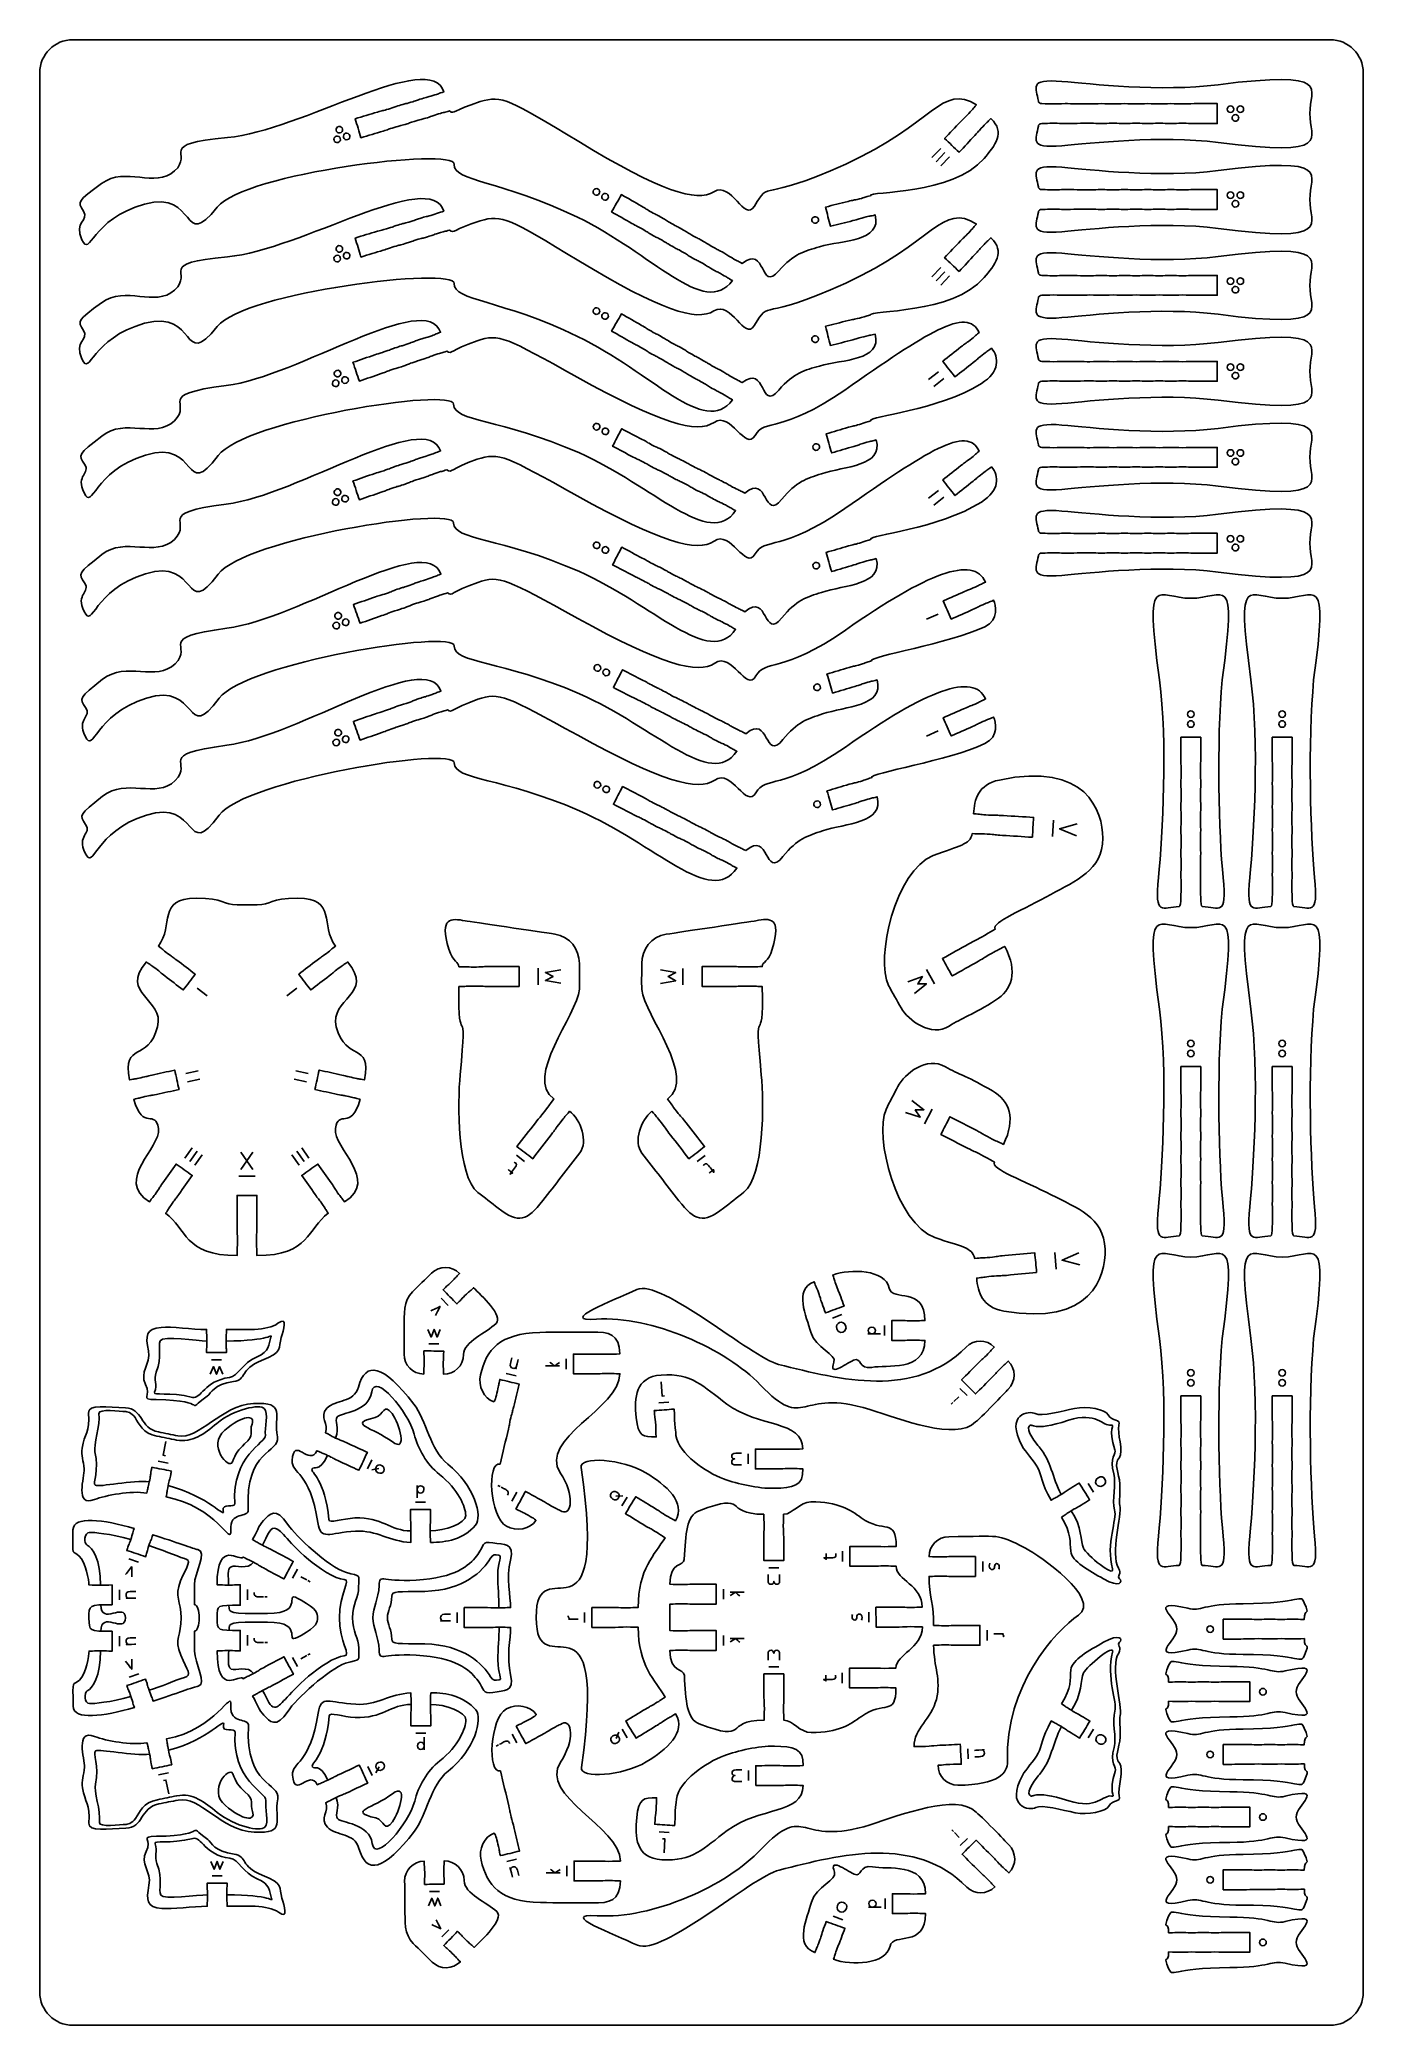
# Model space of a CAD drawing. Extents: x 0 to 200, y 0 to 300.
import ezdxf

# ---------------------------------------------------------------- set-up
doc = ezdxf.new("R2010")
doc.units = 0
doc.header["$MEASUREMENT"] = 0
doc.layers.add('DEFAULT', color=7, linetype='CONTINUOUS')

msp = doc.modelspace()

# ---------------------------------------------------------------- linework, layer by layer
at = {"layer": 'DEFAULT', "color": 7}
for points in [[(136.24, 283.67), (134.92, 282.28)], [(136.89, 283.05), (135.58, 281.66)], [(137.55, 282.42), (136.24, 281.04)], [(136.24, 265.66), (134.92, 264.27)], [(136.89, 265.04), (135.58, 263.65)], [(137.55, 264.42), (136.24, 263.03)], [(135.89, 249.92), (134.39, 248.74)], [(136.7, 248.89), (135.2, 247.71)], [(135.89, 232), (134.39, 230.81)], [(136.7, 230.97), (135.2, 229.79)], [(135.86, 213.33), (134.12, 212.55)], [(135.86, 195.67), (134.12, 194.89)], [(153.27, 182.18), (153.12, 179.69)], [(156.88, 181.64), (154.2, 180.89), (156.76, 179.82)], [(75.44, 157.31), (75.44, 159.81)], [(78.82, 157.54), (76.52, 157.94), (77.67, 158.56), (76.51, 159.18), (78.82, 159.59)], [(93.91, 157.52), (96.21, 157.92), (95.06, 158.54), (96.21, 159.16), (93.91, 159.57)], [(97.29, 157.29), (97.29, 159.79)], [(135.33, 157.44), (134.11, 159.62)], [(25.41, 155.65), (23.89, 156.81)], [(37.43, 155.65), (38.95, 156.81)], [(132.27, 155.98), (134.08, 157.46), (132.78, 157.44), (133.48, 158.54), (131.27, 157.78)], [(24.02, 144.31), (22.16, 143.91)], [(38.82, 144.31), (40.68, 143.9)], [(24.3, 143.03), (22.43, 142.63)], [(38.54, 143.03), (40.41, 142.63)], [(131.86, 139.85), (133.72, 138.43), (132.41, 138.41), (133.15, 137.33), (130.91, 138.03)], [(134.96, 138.5), (133.81, 136.28)], [(23.15, 132.67), (22.05, 131.11)], [(23.89, 132.15), (22.79, 130.59)], [(32.31, 129.4), (30.49, 132.02)], [(30.49, 129.4), (32.31, 132.02)], [(38.95, 132.15), (40.05, 130.59)], [(39.69, 132.67), (40.79, 131.11)], [(24.63, 131.63), (23.53, 130.07)], [(38.21, 131.63), (39.31, 130.07)], [(73.34, 130.61), (72.13, 131.55)], [(100.66, 131.54), (99.46, 130.6)], [(30.17, 128.39), (32.67, 128.39)], [(153.71, 114.36), (153.47, 116.85)], [(157.29, 115.02), (154.59, 115.68), (157.12, 116.83)], [(60.77, 109.94), (61.84, 108.85)], [(58.75, 105.25), (59.24, 104.08), (59.7, 105.24), (60.14, 104.07), (60.63, 105.23)], [(121.33, 107.47), (119.9, 106.95)], [(127.76, 104.3), (127.75, 105.83)], [(60.43, 103.06), (58.9, 103.08)], [(125.24, 104.56), (127.13, 104.56)], [(27.75, 98.46), (27.25, 99.63), (26.81, 98.46), (26.35, 99.63), (25.88, 98.46)], [(26.05, 100.63), (27.58, 100.63)], [(78.66, 99.74), (76.53, 99.73)], [(79.66, 99.25), (79.65, 100.78)], [(70.6, 98.58), (72.08, 98.22)], [(93.99, 97.3), (94.14, 95.17), (94.5, 95.2)], [(140.22, 95.24), (139.14, 96.32)], [(93.63, 94.13), (95.15, 94.24)], [(138.1, 94.2), (137.84, 93.94)], [(138.97, 95.07), (138.25, 94.35)], [(19.18, 88.31), (18.76, 86.22), (19.12, 86.15)], [(18, 85.35), (19.49, 85.05)], [(50.29, 85.53), (49.65, 84.15)], [(51.32, 84.21), (50.31, 84.01)], [(107.15, 84.91), (107.15, 86.43)], [(57.14, 81.66), (57.14, 79.77)], [(69.66, 81.5), (69.34, 81.68)], [(158.51, 81.98), (159.31, 80.67)], [(56.89, 79.14), (58.41, 79.14)], [(71.45, 79.3), (72.18, 80.64)], [(87.18, 80.03), (88.21, 80.12)], [(88.06, 78.6), (88.85, 79.91)], [(15.04, 70.09), (13.59, 70.58)], [(39.03, 69.02), (38.31, 67.67)], [(111.79, 69.22), (110.26, 69.22)], [(121.42, 70.19), (121.42, 71.72)], [(142.59, 70.19), (142.59, 68.66)], [(39.55, 67.87), (40.45, 67.39)], [(40.63, 67.29), (40.96, 67.11)], [(103.43, 66.01), (103.43, 64.48)], [(12.14, 65.9), (12.14, 64.37)], [(31.5, 65.93), (31.5, 64.4)], [(34.12, 64.86), (34.49, 64.86)], [(104.43, 65.52), (106.56, 65.52)], [(63.16, 60.93), (63.16, 62.46)], [(82.44, 60.95), (82.44, 62.48)], [(125.37, 61), (125.37, 62.53)], [(12.15, 58.9), (12.15, 57.38)], [(31.51, 59.03), (31.51, 57.5)], [(34.13, 57.96), (34.5, 57.96)], [(103.43, 59.01), (103.44, 57.48)], [(104.43, 58.52), (106.56, 58.52)], [(143.28, 59.79), (143.28, 58.26)], [(38.32, 55.67), (39.04, 54.32)], [(39.56, 55.47), (40.46, 55.96)], [(40.64, 56.06), (40.97, 56.23)], [(110.28, 54.28), (111.8, 54.28)], [(13.61, 52.7), (15.06, 53.19)], [(121.38, 51.81), (121.38, 53.34)], [(58.45, 44.24), (56.93, 44.23)], [(58.2, 41.72), (58.2, 43.61)], [(69.41, 42.46), (69.08, 42.28)], [(72.22, 42.77), (71.49, 44.11)], [(87.22, 43.42), (87.61, 44.38)], [(88.89, 43.55), (88.09, 44.85)], [(159.35, 44.85), (158.55, 43.54)], [(49.7, 39.21), (50.35, 37.83)], [(51.37, 39.15), (50.88, 38.24)], [(140.33, 41.86), (140.41, 40.34)], [(19.55, 38.24), (18.05, 37.93)], [(19.6, 35.06), (19.18, 37.14), (18.82, 37.07)], [(107.2, 37.06), (107.2, 38.59)], [(95.23, 29.23), (93.7, 29.33)], [(94.44, 26.14), (94.58, 28.27), (94.21, 28.29)], [(138.17, 29.36), (137.91, 29.62)], [(139.04, 28.49), (138.32, 29.22)], [(139.21, 27.24), (140.29, 28.32)], [(27.84, 24.85), (27.34, 23.68), (26.89, 24.85), (26.44, 23.68), (25.96, 24.84)], [(72.16, 25.19), (70.68, 24.83)], [(79.74, 22.65), (79.74, 24.18)], [(26.14, 22.68), (27.67, 22.68)], [(78.74, 23.13), (76.61, 23.13)], [(58.85, 18.13), (59.34, 19.3), (59.8, 18.14), (60.24, 19.32), (60.73, 18.15)], [(60.52, 20.32), (59, 20.3)], [(127.85, 17.71), (127.85, 19.24)], [(120, 16.57), (121.44, 16.05)], [(125.34, 17.96), (127.23, 17.96)], [(60.88, 13.45), (61.94, 14.54)]]:
    msp.add_lwpolyline(points, dxfattribs=at)
at = {"layer": 'DEFAULT', "color": 1}
for points, knots in [([(195.1, 0.1), (131.77, 0.1), (68.43, 0.1), (5.1, 0.1), (2.34, 0.1), (0.1, 2.34), (0.1, 5.1), (0.1, 101.77), (0.1, 198.43), (0.1, 295.1), (0.1, 297.86), (2.34, 300.1), (5.1, 300.1), (68.43, 300.1), (131.77, 300.1), (195.1, 300.1), (197.86, 300.1), (200.1, 297.86), (200.1, 295.1), (200.1, 198.43), (200.1, 101.77), (200.1, 5.1), (200.1, 2.34), (197.86, 0.1), (195.1, 0.1)], [0, 0, 0, 0, 538.583, 538.583, 538.583, 539.583, 539.583, 539.583, 1361.63, 1361.63, 1361.63, 1362.63, 1362.63, 1362.63, 1901.213, 1901.213, 1901.213, 1902.213, 1902.213, 1902.213, 2724.26, 2724.26, 2724.26, 2725.26, 2725.26, 2725.26, 2725.26]), ([(81.37, 273.29), (69.88, 278.86), (62.59, 278.65), (62.74, 281.26), (62.89, 283.88), (31.03, 279.95), (26.93, 274.8), (21.43, 267.9), (24.05, 277.48), (15.95, 275.25), (7.85, 273.04), (7.74, 267.09), (6.47, 269.87), (5.21, 272.64), (7.63, 272.71), (6.7, 274.2), (5.78, 275.67), (5.79, 275.69), (9.45, 278.37), (13.11, 281.04), (17.51, 277.6), (20.49, 280.28), (23.47, 282.96), (17.5, 284.32), (28.5, 285.31), (39.49, 286.31), (59.18, 298.75), (61.16, 292.21), (60.33, 291.96), (60.43, 291.94), (59.5, 291.65), (58.58, 291.37), (58.65, 291.44), (57.82, 291.19), (56.98, 290.94), (57.09, 290.93), (56.16, 290.64), (55.23, 290.36), (55.3, 290.43), (54.47, 290.18), (53.63, 289.93), (53.74, 289.91), (52.81, 289.63), (51.89, 289.34), (51.96, 289.42), (51.13, 289.16), (50.01, 288.83), (48.89, 288.49), (47.77, 288.15), (48.06, 287.19), (48.35, 286.24), (48.64, 285.28), (49.76, 285.62), (50.88, 285.96), (51.99, 286.29), (52.83, 286.55), (52.72, 286.57), (53.66, 286.85), (54.58, 287.13), (54.5, 287.06), (55.34, 287.31), (56.18, 287.56), (56.07, 287.58), (57, 287.86), (57.93, 288.15), (57.85, 288.07), (58.69, 288.32), (59.52, 288.58), (59.42, 288.6), (60.35, 288.88), (61.27, 289.16), (61.2, 289.09), (62.04, 289.34), (62.81, 288.75), (62.45, 289.45), (66.66, 290.74), (70, 291.76), (71.05, 291.03), (81.54, 284.71), (93.94, 277.23), (99.35, 275.46), (101.97, 277.13), (104.59, 278.81), (106.63, 272.4), (108.11, 274.96), (110.51, 279.09), (108.71, 275.29), (121.89, 281.32), (135.17, 287.4), (136.48, 293.58), (141.65, 290.25), (141.04, 289.62), (141.15, 289.65), (140.48, 288.95), (139.81, 288.24), (139.84, 288.34), (139.24, 287.71), (138.44, 286.86), (137.64, 286.01), (136.84, 285.17), (137.56, 284.48), (138.29, 283.79), (139.01, 283.1), (139.82, 283.95), (140.62, 284.8), (141.42, 285.65), (142.02, 286.28), (141.92, 286.25), (142.59, 286.95), (143.26, 287.66), (143.22, 287.55), (143.83, 288.19), (146.07, 286.09), (144.42, 284.07), (142.8, 282.17), (138, 276.56), (125.41, 277.28), (125.62, 276.53), (124.78, 276.31), (124.89, 276.29), (123.95, 276.05), (123.01, 275.81), (123.08, 275.89), (122.24, 275.67), (121.11, 275.39), (119.98, 275.1), (118.84, 274.81), (119.09, 273.84), (119.34, 272.87), (119.58, 271.91), (120.71, 272.19), (121.84, 272.48), (122.97, 272.76), (123.82, 272.98), (123.72, 273.01), (124.65, 273.24), (125.6, 273.49), (125.52, 273.41), (126.36, 273.62), (127.34, 269.56), (121.45, 269.84), (117.91, 268.81), (115.71, 268.17), (114.06, 267.77), (111.79, 265.18), (108.83, 261.8), (109.95, 269.2), (106.25, 266.3), (105.49, 266.73), (105.55, 266.64), (104.71, 267.12), (103.87, 267.6), (103.97, 267.6), (103.21, 268.03), (102.45, 268.46), (102.51, 268.37), (101.67, 268.85), (100.83, 269.33), (100.93, 269.33), (100.17, 269.76), (99.41, 270.19), (99.47, 270.1), (98.62, 270.59), (97.78, 271.06), (97.89, 271.06), (97.13, 271.49), (96.37, 271.92), (96.43, 271.83), (95.58, 272.32), (94.74, 272.79), (94.85, 272.79), (94.08, 273.22), (93.33, 273.66), (93.39, 273.56), (92.54, 274.05), (91.7, 274.52), (91.81, 274.52), (91.04, 274.95), (90.03, 275.53), (89.02, 276.11), (88.01, 276.69), (87.51, 275.82), (87.02, 274.95), (86.52, 274.08), (87.54, 273.5), (88.55, 272.93), (89.56, 272.35), (90.32, 271.91), (90.27, 272), (91.11, 271.52), (91.95, 271.04), (91.84, 271.05), (92.6, 270.62), (93.36, 270.18), (93.31, 270.27), (94.15, 269.79), (94.99, 269.31), (94.89, 269.32), (95.65, 268.89), (96.4, 268.45), (96.35, 268.54), (97.19, 268.06), (98.04, 267.58), (97.93, 267.59), (98.69, 267.16), (99.44, 266.72), (99.39, 266.81), (100.23, 266.33), (101.08, 265.85), (100.97, 265.85), (101.73, 265.43), (102.49, 264.99), (102.43, 265.08), (103.27, 264.6), (104.12, 264.12), (104.01, 264.13), (104.77, 263.7), (100.57, 257.99), (92.67, 267.82), (81.37, 273.29)], [1, 1, 1, 1, 2, 2, 2, 3, 3, 3, 4, 4, 4, 5, 5, 5, 6, 6, 6, 7, 7, 7, 8, 8, 8, 9, 9, 9, 10, 10, 10, 11, 11, 11, 12, 12, 12, 13, 13, 13, 14, 14, 14, 15, 15, 15, 16, 16, 16, 25.943023, 25.943023, 25.943023, 34.444324, 34.444324, 34.444324, 44.357562, 44.357562, 44.357562, 45.357562, 45.357562, 45.357562, 47.357562, 47.357562, 47.357562, 48.357562, 48.357562, 48.357562, 50.357562, 50.357562, 50.357562, 51.357562, 51.357562, 51.357562, 52.357562, 52.357562, 52.357562, 53.357562, 53.357562, 53.357562, 54.357562, 54.357562, 54.357562, 55.357562, 55.357562, 55.357562, 56.357562, 56.357562, 56.357562, 57.357562, 57.357562, 57.357562, 58.357562, 58.357562, 58.357562, 59.357562, 59.357562, 59.357562, 60.357562, 60.357562, 60.357562, 70.275566, 70.275566, 70.275566, 78.779644, 78.779644, 78.779644, 88.703537, 88.703537, 88.703537, 89.703537, 89.703537, 89.703537, 90.703537, 90.703537, 90.703537, 91.703537, 91.703537, 91.703537, 92.703537, 92.703537, 92.703537, 93.703537, 93.703537, 93.703537, 94.703537, 94.703537, 94.703537, 104.626, 104.626, 104.626, 113.118677, 113.118677, 113.118677, 123.030432, 123.030432, 123.030432, 124.030432, 124.030432, 124.030432, 125.030432, 125.030432, 125.030432, 126.030432, 126.030432, 126.030432, 127.030432, 127.030432, 127.030432, 128.030432, 128.030432, 128.030432, 129.030432, 129.030432, 129.030432, 130.030432, 130.030432, 130.030432, 131.030432, 131.030432, 131.030432, 132.030432, 132.030432, 132.030432, 133.030432, 133.030432, 133.030432, 134.030432, 134.030432, 134.030432, 135.030432, 135.030432, 135.030432, 136.030432, 136.030432, 136.030432, 137.030432, 137.030432, 137.030432, 138.030432, 138.030432, 138.030432, 147.938203, 147.938203, 147.938203, 156.44501, 156.44501, 156.44501, 166.359247, 166.359247, 166.359247, 167.359247, 167.359247, 167.359247, 168.359247, 168.359247, 168.359247, 169.359247, 169.359247, 169.359247, 170.359247, 170.359247, 170.359247, 171.359247, 171.359247, 171.359247, 172.359247, 172.359247, 172.359247, 173.359247, 173.359247, 173.359247, 174.359247, 174.359247, 174.359247, 175.359247, 175.359247, 175.359247, 176.359247, 176.359247, 176.359247, 177.359247, 177.359247, 177.359247, 177.359247]), ([(154.56, 284.07), (149.4, 283.63), (150.74, 285.08), (151, 287.04), (151, 287.26), (151.24, 287.44), (151.53, 287.44), (152.4, 287.44), (152.31, 287.49), (153.28, 287.49), (154.25, 287.49), (154.15, 287.44), (155.03, 287.44), (155.9, 287.44), (157.8, 287.49), (158.78, 287.49), (159.75, 287.49), (159.65, 287.44), (160.53, 287.44), (161.4, 287.44), (161.3, 287.49), (162.28, 287.49), (163.25, 287.49), (163.15, 287.44), (164.03, 287.44), (164.9, 287.44), (164.8, 287.49), (165.78, 287.49), (166.75, 287.49), (166.65, 287.44), (167.52, 287.44), (168.4, 287.44), (168.3, 287.49), (169.27, 287.49), (170.24, 287.49), (170.15, 287.44), (171.02, 287.44), (171.9, 287.44), (171.8, 287.49), (172.77, 287.49), (173.74, 287.49), (173.65, 287.44), (174.52, 287.44), (175.69, 287.44), (176.86, 287.44), (178.02, 287.44), (178.02, 288.44), (178.02, 289.44), (178.02, 290.44), (176.86, 290.44), (175.69, 290.44), (174.52, 290.44), (173.65, 290.44), (173.74, 290.39), (172.77, 290.39), (171.8, 290.39), (171.9, 290.44), (171.02, 290.44), (170.15, 290.44), (170.24, 290.39), (169.27, 290.39), (168.3, 290.39), (168.4, 290.44), (167.52, 290.44), (166.65, 290.44), (166.75, 290.39), (165.78, 290.39), (164.8, 290.39), (164.9, 290.44), (164.03, 290.44), (163.15, 290.44), (163.25, 290.39), (162.28, 290.39), (161.3, 290.39), (161.4, 290.44), (160.53, 290.44), (159.65, 290.44), (159.75, 290.39), (158.78, 290.39), (157.8, 290.39), (155.9, 290.44), (155.03, 290.44), (154.15, 290.44), (154.25, 290.39), (153.28, 290.39), (152.31, 290.39), (152.4, 290.44), (151.53, 290.44), (151.24, 290.44), (151, 290.61), (151, 290.84), (150.74, 292.8), (149.4, 294.24), (154.56, 293.8), (158.82, 293.43), (169.45, 292.19), (178.16, 293.3), (195.74, 295.54), (192.02, 292.73), (192.02, 288.94), (192.02, 285.14), (195.74, 282.33), (178.16, 284.58), (169.41, 285.69), (158.85, 284.45), (154.56, 284.07)], [1, 1, 1, 1, 2, 2, 2, 3, 3, 3, 4, 4, 4, 5.01, 5.01, 5.01, 6.01, 6.01, 6.01, 7.01, 7.01, 7.01, 8.01, 8.01, 8.01, 9.01, 9.01, 9.01, 10.01, 10.01, 10.01, 11.01, 11.01, 11.01, 12.01, 12.01, 12.01, 13.01, 13.01, 13.01, 14.01, 14.01, 14.01, 15.01, 15.01, 15.01, 24.931, 24.931, 24.931, 33.431, 33.431, 33.431, 43.361, 43.361, 43.361, 44.361, 44.361, 44.361, 45.361, 45.361, 45.361, 46.361, 46.361, 46.361, 47.361, 47.361, 47.361, 48.361, 48.361, 48.361, 49.361, 49.361, 49.361, 50.361, 50.361, 50.361, 51.361, 51.361, 51.361, 52.361, 52.361, 52.361, 53.361, 53.361, 53.361, 54.361, 54.361, 54.361, 55.361, 55.361, 55.361, 56.361, 56.361, 56.361, 57.361, 57.361, 57.361, 58.361, 58.361, 58.361, 59.361, 59.361, 59.361, 60.361, 60.361, 60.361, 61.361, 61.361, 61.361, 61.361]), ([(154.56, 271.09), (149.4, 270.65), (150.74, 272.09), (151, 274.06), (151, 274.28), (151.24, 274.46), (151.53, 274.46), (152.4, 274.46), (152.31, 274.51), (153.28, 274.51), (154.25, 274.51), (154.15, 274.46), (155.03, 274.46), (155.9, 274.46), (157.8, 274.51), (158.78, 274.51), (159.75, 274.51), (159.65, 274.46), (160.53, 274.46), (161.4, 274.46), (161.3, 274.51), (162.28, 274.51), (163.25, 274.51), (163.15, 274.46), (164.03, 274.46), (164.9, 274.46), (164.8, 274.51), (165.78, 274.51), (166.75, 274.51), (166.65, 274.46), (167.52, 274.46), (168.4, 274.46), (168.3, 274.51), (169.27, 274.51), (170.24, 274.51), (170.15, 274.46), (171.02, 274.46), (171.9, 274.46), (171.8, 274.51), (172.77, 274.51), (173.74, 274.51), (173.65, 274.46), (174.52, 274.46), (175.69, 274.46), (176.86, 274.46), (178.02, 274.46), (178.02, 275.46), (178.02, 276.46), (178.02, 277.46), (176.86, 277.46), (175.69, 277.46), (174.52, 277.46), (173.65, 277.46), (173.74, 277.41), (172.77, 277.41), (171.8, 277.41), (171.9, 277.46), (171.02, 277.46), (170.15, 277.46), (170.24, 277.41), (169.27, 277.41), (168.3, 277.41), (168.4, 277.46), (167.52, 277.46), (166.65, 277.46), (166.75, 277.41), (165.78, 277.41), (164.8, 277.41), (164.9, 277.46), (164.03, 277.46), (163.15, 277.46), (163.25, 277.41), (162.28, 277.41), (161.3, 277.41), (161.4, 277.46), (160.53, 277.46), (159.65, 277.46), (159.75, 277.41), (158.78, 277.41), (157.8, 277.41), (155.9, 277.46), (155.03, 277.46), (154.15, 277.46), (154.25, 277.41), (153.28, 277.41), (152.31, 277.41), (152.4, 277.46), (151.53, 277.46), (151.24, 277.46), (151, 277.63), (151, 277.86), (150.74, 279.82), (149.4, 281.26), (154.56, 280.82), (158.82, 280.45), (169.45, 279.21), (178.16, 280.32), (195.74, 282.56), (192.02, 279.75), (192.02, 275.96), (192.02, 272.16), (195.74, 269.35), (178.16, 271.59), (169.41, 272.71), (158.85, 271.46), (154.56, 271.09)], [1, 1, 1, 1, 2, 2, 2, 3, 3, 3, 4, 4, 4, 5.01, 5.01, 5.01, 6.01, 6.01, 6.01, 7.01, 7.01, 7.01, 8.01, 8.01, 8.01, 9.01, 9.01, 9.01, 10.01, 10.01, 10.01, 11.01, 11.01, 11.01, 12.01, 12.01, 12.01, 13.01, 13.01, 13.01, 14.01, 14.01, 14.01, 15.01, 15.01, 15.01, 24.931, 24.931, 24.931, 33.431, 33.431, 33.431, 43.361, 43.361, 43.361, 44.361, 44.361, 44.361, 45.361, 45.361, 45.361, 46.361, 46.361, 46.361, 47.361, 47.361, 47.361, 48.361, 48.361, 48.361, 49.361, 49.361, 49.361, 50.361, 50.361, 50.361, 51.361, 51.361, 51.361, 52.361, 52.361, 52.361, 53.361, 53.361, 53.361, 54.361, 54.361, 54.361, 55.361, 55.361, 55.361, 56.361, 56.361, 56.361, 57.361, 57.361, 57.361, 58.361, 58.361, 58.361, 59.361, 59.361, 59.361, 60.361, 60.361, 60.361, 61.361, 61.361, 61.361, 61.361]), ([(81.37, 255.28), (69.88, 260.85), (62.59, 260.65), (62.74, 263.25), (62.89, 265.87), (31.03, 261.94), (26.93, 256.79), (21.43, 249.89), (24.05, 259.47), (15.95, 257.25), (7.85, 255.03), (7.74, 249.08), (6.47, 251.86), (5.21, 254.64), (7.63, 254.71), (6.7, 256.19), (5.78, 257.67), (5.79, 257.68), (9.45, 260.36), (13.11, 263.03), (17.51, 259.59), (20.49, 262.27), (23.47, 264.95), (17.5, 266.31), (28.5, 267.31), (39.49, 268.3), (59.18, 280.74), (61.16, 274.2), (60.33, 273.95), (60.43, 273.93), (59.5, 273.65), (58.58, 273.37), (58.65, 273.44), (57.82, 273.19), (56.98, 272.93), (57.09, 272.92), (56.16, 272.63), (55.23, 272.35), (55.3, 272.42), (54.47, 272.17), (53.63, 271.92), (53.74, 271.9), (52.81, 271.62), (51.89, 271.33), (51.96, 271.41), (51.13, 271.16), (50.01, 270.82), (48.89, 270.48), (47.77, 270.14), (48.06, 269.19), (48.35, 268.23), (48.64, 267.27), (49.76, 267.61), (50.88, 267.95), (51.99, 268.29), (52.83, 268.54), (52.72, 268.56), (53.66, 268.84), (54.58, 269.12), (54.5, 269.05), (55.34, 269.31), (56.18, 269.56), (56.07, 269.57), (57, 269.86), (57.93, 270.14), (57.85, 270.06), (58.69, 270.32), (59.52, 270.57), (59.42, 270.59), (60.35, 270.87), (61.27, 271.15), (61.2, 271.08), (62.04, 271.33), (62.81, 270.74), (62.45, 271.44), (66.66, 272.73), (70, 273.75), (71.05, 273.03), (81.54, 266.7), (93.94, 259.23), (99.35, 257.45), (101.97, 259.12), (104.59, 260.8), (106.63, 254.4), (108.11, 256.95), (110.51, 261.08), (108.71, 257.28), (121.89, 263.32), (135.17, 269.4), (136.48, 275.57), (141.65, 272.24), (141.04, 271.61), (141.15, 271.64), (140.48, 270.94), (139.81, 270.23), (139.84, 270.34), (139.24, 269.7), (138.44, 268.85), (137.64, 268.01), (136.84, 267.16), (137.56, 266.47), (138.29, 265.78), (139.01, 265.1), (139.82, 265.94), (140.62, 266.79), (141.42, 267.64), (142.02, 268.27), (141.92, 268.24), (142.59, 268.94), (143.26, 269.65), (143.22, 269.55), (143.83, 270.18), (146.07, 268.08), (144.42, 266.06), (142.8, 264.16), (138, 258.55), (125.41, 259.27), (125.62, 258.52), (124.78, 258.3), (124.89, 258.29), (123.95, 258.04), (123.01, 257.81), (123.08, 257.88), (122.24, 257.67), (121.11, 257.38), (119.98, 257.09), (118.84, 256.8), (119.09, 255.83), (119.34, 254.87), (119.58, 253.9), (120.71, 254.18), (121.84, 254.47), (122.97, 254.76), (123.82, 254.98), (123.72, 255), (124.65, 255.23), (125.6, 255.48), (125.52, 255.4), (126.36, 255.61), (127.34, 251.55), (121.45, 251.83), (117.91, 250.8), (115.71, 250.16), (114.06, 249.77), (111.79, 247.17), (108.83, 243.79), (109.95, 251.19), (106.25, 248.29), (105.49, 248.73), (105.55, 248.63), (104.71, 249.12), (103.87, 249.59), (103.97, 249.59), (103.21, 250.02), (102.45, 250.45), (102.51, 250.36), (101.67, 250.85), (100.83, 251.32), (100.93, 251.32), (100.17, 251.75), (99.41, 252.19), (99.47, 252.1), (98.62, 252.58), (97.78, 253.05), (97.89, 253.05), (97.13, 253.48), (96.37, 253.92), (96.43, 253.82), (95.58, 254.31), (94.74, 254.78), (94.85, 254.79), (94.08, 255.21), (93.33, 255.65), (93.39, 255.56), (92.54, 256.04), (91.7, 256.52), (91.81, 256.52), (91.04, 256.94), (90.03, 257.52), (89.02, 258.1), (88.01, 258.68), (87.51, 257.81), (87.02, 256.94), (86.52, 256.07), (87.54, 255.49), (88.55, 254.92), (89.56, 254.34), (90.32, 253.91), (90.27, 254), (91.11, 253.51), (91.95, 253.03), (91.84, 253.04), (92.6, 252.61), (93.36, 252.18), (93.31, 252.26), (94.15, 251.78), (94.99, 251.3), (94.89, 251.31), (95.65, 250.88), (96.4, 250.44), (96.35, 250.53), (97.19, 250.05), (98.04, 249.57), (97.93, 249.58), (98.69, 249.15), (99.44, 248.71), (99.39, 248.8), (100.23, 248.32), (101.08, 247.84), (100.97, 247.85), (101.73, 247.42), (102.49, 246.99), (102.43, 247.07), (103.27, 246.59), (104.12, 246.11), (104.01, 246.12), (104.77, 245.69), (100.57, 239.99), (92.67, 249.81), (81.37, 255.28)], [1, 1, 1, 1, 2, 2, 2, 3, 3, 3, 4, 4, 4, 5, 5, 5, 6, 6, 6, 7, 7, 7, 8, 8, 8, 9, 9, 9, 10, 10, 10, 11, 11, 11, 12, 12, 12, 13, 13, 13, 14, 14, 14, 15, 15, 15, 16, 16, 16, 25.943023, 25.943023, 25.943023, 34.444324, 34.444324, 34.444324, 44.357562, 44.357562, 44.357562, 45.357562, 45.357562, 45.357562, 47.357562, 47.357562, 47.357562, 48.357562, 48.357562, 48.357562, 50.357562, 50.357562, 50.357562, 51.357562, 51.357562, 51.357562, 52.357562, 52.357562, 52.357562, 53.357562, 53.357562, 53.357562, 54.357562, 54.357562, 54.357562, 55.357562, 55.357562, 55.357562, 56.357562, 56.357562, 56.357562, 57.357562, 57.357562, 57.357562, 58.357562, 58.357562, 58.357562, 59.357562, 59.357562, 59.357562, 60.357562, 60.357562, 60.357562, 70.275566, 70.275566, 70.275566, 78.779644, 78.779644, 78.779644, 88.704264, 88.704264, 88.704264, 89.704264, 89.704264, 89.704264, 90.704264, 90.704264, 90.704264, 91.704264, 91.704264, 91.704264, 92.704264, 92.704264, 92.704264, 93.704264, 93.704264, 93.704264, 94.704264, 94.704264, 94.704264, 104.626726, 104.626726, 104.626726, 113.119404, 113.119404, 113.119404, 123.031159, 123.031159, 123.031159, 124.031159, 124.031159, 124.031159, 125.031159, 125.031159, 125.031159, 126.031159, 126.031159, 126.031159, 127.031159, 127.031159, 127.031159, 128.031159, 128.031159, 128.031159, 129.031159, 129.031159, 129.031159, 130.031159, 130.031159, 130.031159, 131.031159, 131.031159, 131.031159, 132.031159, 132.031159, 132.031159, 133.031159, 133.031159, 133.031159, 134.031159, 134.031159, 134.031159, 135.031159, 135.031159, 135.031159, 136.031159, 136.031159, 136.031159, 137.031159, 137.031159, 137.031159, 138.031159, 138.031159, 138.031159, 147.93893, 147.93893, 147.93893, 156.445737, 156.445737, 156.445737, 166.359974, 166.359974, 166.359974, 167.359974, 167.359974, 167.359974, 168.359974, 168.359974, 168.359974, 169.359974, 169.359974, 169.359974, 170.359974, 170.359974, 170.359974, 171.359974, 171.359974, 171.359974, 172.359974, 172.359974, 172.359974, 173.359974, 173.359974, 173.359974, 174.359974, 174.359974, 174.359974, 175.359974, 175.359974, 175.359974, 176.359974, 176.359974, 176.359974, 177.359974, 177.359974, 177.359974, 177.359974]), ([(154.56, 258.11), (149.4, 257.67), (150.74, 259.11), (151, 261.08), (151, 261.3), (151.24, 261.48), (151.53, 261.48), (152.4, 261.48), (152.31, 261.53), (153.28, 261.53), (154.25, 261.53), (154.15, 261.48), (155.03, 261.48), (155.9, 261.48), (157.8, 261.53), (158.78, 261.53), (159.75, 261.53), (159.65, 261.48), (160.53, 261.48), (161.4, 261.48), (161.3, 261.53), (162.28, 261.53), (163.25, 261.53), (163.15, 261.48), (164.03, 261.48), (164.9, 261.48), (164.8, 261.53), (165.78, 261.53), (166.75, 261.53), (166.65, 261.48), (167.52, 261.48), (168.4, 261.48), (168.3, 261.53), (169.27, 261.53), (170.24, 261.53), (170.15, 261.48), (171.02, 261.48), (171.9, 261.48), (171.8, 261.53), (172.77, 261.53), (173.74, 261.53), (173.65, 261.48), (174.52, 261.48), (175.69, 261.48), (176.86, 261.48), (178.02, 261.48), (178.02, 262.48), (178.02, 263.48), (178.02, 264.48), (176.86, 264.48), (175.69, 264.48), (174.52, 264.48), (173.65, 264.48), (173.74, 264.43), (172.77, 264.43), (171.8, 264.43), (171.9, 264.48), (171.02, 264.48), (170.15, 264.48), (170.24, 264.43), (169.27, 264.43), (168.3, 264.43), (168.4, 264.48), (167.52, 264.48), (166.65, 264.48), (166.75, 264.43), (165.78, 264.43), (164.8, 264.43), (164.9, 264.48), (164.03, 264.48), (163.15, 264.48), (163.25, 264.43), (162.28, 264.43), (161.3, 264.43), (161.4, 264.48), (160.53, 264.48), (159.65, 264.48), (159.75, 264.43), (158.78, 264.43), (157.8, 264.43), (155.9, 264.48), (155.03, 264.48), (154.15, 264.48), (154.25, 264.43), (153.28, 264.43), (152.31, 264.43), (152.4, 264.48), (151.53, 264.48), (151.24, 264.48), (151, 264.65), (151, 264.87), (150.74, 266.84), (149.4, 268.28), (154.56, 267.84), (158.82, 267.47), (169.45, 266.23), (178.16, 267.34), (195.74, 269.58), (192.02, 266.77), (192.02, 262.98), (192.02, 259.18), (195.74, 256.37), (178.16, 258.61), (169.41, 259.73), (158.85, 258.48), (154.56, 258.11)], [1, 1, 1, 1, 2, 2, 2, 3, 3, 3, 4, 4, 4, 5.01, 5.01, 5.01, 6.01, 6.01, 6.01, 7.01, 7.01, 7.01, 8.01, 8.01, 8.01, 9.01, 9.01, 9.01, 10.01, 10.01, 10.01, 11.01, 11.01, 11.01, 12.01, 12.01, 12.01, 13.01, 13.01, 13.01, 14.01, 14.01, 14.01, 15.01, 15.01, 15.01, 24.931, 24.931, 24.931, 33.431, 33.431, 33.431, 43.361, 43.361, 43.361, 44.361, 44.361, 44.361, 45.361, 45.361, 45.361, 46.361, 46.361, 46.361, 47.361, 47.361, 47.361, 48.361, 48.361, 48.361, 49.361, 49.361, 49.361, 50.361, 50.361, 50.361, 51.361, 51.361, 51.361, 52.361, 52.361, 52.361, 53.361, 53.361, 53.361, 54.361, 54.361, 54.361, 55.361, 55.361, 55.361, 56.361, 56.361, 56.361, 57.361, 57.361, 57.361, 58.361, 58.361, 58.361, 59.361, 59.361, 59.361, 60.361, 60.361, 60.361, 61.361, 61.361, 61.361, 61.361]), ([(81.54, 237.71), (69.85, 242.86), (62.58, 242.39), (62.64, 245.01), (62.69, 247.63), (30.99, 242.57), (27.07, 237.27), (21.83, 230.18), (24.1, 239.85), (16.09, 237.34), (8.07, 234.84), (8.17, 228.89), (6.81, 231.62), (5.45, 234.35), (7.86, 234.51), (6.88, 235.95), (5.9, 237.4), (5.92, 237.41), (9.48, 240.22), (13.04, 243.02), (17.57, 239.74), (20.45, 242.52), (23.33, 245.3), (17.31, 246.45), (28.27, 247.84), (39.22, 249.23), (58.46, 262.36), (60.67, 255.89), (59.84, 255.61), (59.95, 255.59), (59.03, 255.28), (58.12, 254.96), (58.19, 255.04), (57.36, 254.76), (56.53, 254.47), (56.64, 254.46), (55.72, 254.14), (54.81, 253.83), (54.88, 253.91), (54.05, 253.62), (53.23, 253.34), (53.33, 253.33), (52.41, 253.02), (51.5, 252.7), (51.57, 252.77), (50.74, 252.49), (49.64, 252.11), (48.53, 251.73), (47.43, 251.36), (47.75, 250.41), (48.08, 249.47), (48.4, 248.52), (49.51, 248.9), (50.61, 249.28), (51.71, 249.65), (52.54, 249.94), (52.44, 249.95), (53.36, 250.27), (54.27, 250.58), (54.2, 250.51), (55.03, 250.79), (55.85, 251.07), (55.74, 251.09), (56.66, 251.4), (57.58, 251.72), (57.5, 251.64), (58.33, 251.92), (59.16, 252.2), (59.05, 252.22), (59.97, 252.53), (60.89, 252.85), (60.81, 252.77), (61.64, 253.05), (62.44, 252.49), (62.05, 253.18), (66.22, 254.62), (69.51, 255.76), (70.59, 255.07), (81.3, 249.12), (93.96, 242.09), (99.42, 240.51), (101.99, 242.28), (104.55, 244.05), (106.75, 237.75), (108.2, 240.32), (109.66, 242.9), (112.18, 240.54), (121.74, 247.17), (134.11, 255.75), (140.25, 259.92), (142.05, 255.84), (141.36, 255.3), (141.47, 255.32), (140.7, 254.72), (139.94, 254.12), (139.98, 254.22), (139.3, 253.68), (138.38, 252.96), (137.46, 252.23), (136.55, 251.51), (137.16, 250.73), (137.78, 249.94), (138.4, 249.16), (139.32, 249.88), (140.23, 250.6), (141.15, 251.32), (141.84, 251.86), (141.73, 251.84), (142.5, 252.44), (143.26, 253.05), (143.21, 252.95), (143.9, 253.49), (145.12, 252.09), (145.17, 249.92), (142.39, 248.16), (135.85, 244.02), (125.4, 243.26), (125.65, 242.52), (124.81, 242.27), (124.92, 242.25), (123.98, 241.98), (123.06, 241.71), (123.13, 241.78), (122.29, 241.54), (121.17, 241.21), (120.05, 240.88), (118.93, 240.55), (119.21, 239.6), (119.49, 238.64), (119.77, 237.68), (120.89, 238), (122.01, 238.33), (123.13, 238.66), (123.97, 238.9), (123.86, 238.92), (124.79, 239.19), (125.73, 239.47), (125.65, 239.39), (126.49, 239.63), (127.61, 235.61), (121.72, 235.68), (118.21, 234.52), (116.04, 233.81), (114.4, 233.35), (112.23, 230.68), (109.39, 227.19), (110.24, 234.63), (106.65, 231.6), (105.87, 232.01), (105.94, 231.92), (105.07, 232.37), (104.22, 232.81), (104.33, 232.82), (103.55, 233.22), (102.78, 233.63), (102.84, 233.54), (101.98, 233.99), (101.12, 234.43), (101.23, 234.44), (100.45, 234.84), (99.68, 235.25), (99.74, 235.16), (98.87, 235.61), (98.02, 236.06), (98.12, 236.06), (97.35, 236.46), (96.58, 236.87), (96.64, 236.78), (95.77, 237.24), (94.92, 237.68), (95.02, 237.69), (94.24, 238.09), (93.48, 238.49), (93.54, 238.4), (92.67, 238.86), (91.81, 239.3), (91.92, 239.31), (91.14, 239.71), (90.11, 240.25), (89.08, 240.79), (88.05, 241.33), (87.58, 240.45), (87.12, 239.56), (86.66, 238.67), (87.69, 238.13), (88.73, 237.59), (89.76, 237.05), (90.53, 236.64), (90.47, 236.73), (91.33, 236.28), (92.19, 235.83), (92.08, 235.83), (92.86, 235.43), (93.63, 235.02), (93.57, 235.11), (94.43, 234.66), (95.29, 234.21), (95.19, 234.21), (95.96, 233.81), (96.73, 233.4), (96.68, 233.49), (97.53, 233.04), (98.39, 232.59), (98.29, 232.59), (99.06, 232.19), (99.83, 231.78), (99.78, 231.86), (100.63, 231.42), (101.5, 230.97), (101.38, 230.97), (102.16, 230.57), (102.93, 230.16), (102.87, 230.25), (103.73, 229.8), (104.6, 229.34), (104.49, 229.35), (105.26, 228.95), (101.27, 223.1), (93.02, 232.63), (81.54, 237.71)], [1, 1, 1, 1, 2, 2, 2, 3, 3, 3, 4, 4, 4, 5, 5, 5, 6, 6, 6, 7, 7, 7, 8, 8, 8, 9, 9, 9, 10, 10, 10, 11, 11, 11, 12, 12, 12, 13, 13, 13, 14, 14, 14, 15, 15, 15, 16, 16, 16, 25.940001, 25.940001, 25.940001, 34.439361, 34.439361, 34.439361, 44.349956, 44.349956, 44.349956, 45.349956, 45.349956, 45.349956, 47.349956, 47.349956, 47.349956, 48.349956, 48.349956, 48.349956, 50.349956, 50.349956, 50.349956, 51.349956, 51.349956, 51.349956, 52.349956, 52.349956, 52.349956, 53.349956, 53.349956, 53.349956, 54.349956, 54.349956, 54.349956, 55.349956, 55.349956, 55.349956, 56.349956, 56.349956, 56.349956, 57.349956, 57.349956, 57.349956, 58.349956, 58.349956, 58.349956, 59.349956, 59.349956, 59.349956, 60.349956, 60.349956, 60.349956, 70.270264, 70.270264, 70.270264, 78.768237, 78.768237, 78.768237, 88.68776, 88.68776, 88.68776, 89.68776, 89.68776, 89.68776, 90.68776, 90.68776, 90.68776, 91.68776, 91.68776, 91.68776, 92.68776, 92.68776, 92.68776, 93.68776, 93.68776, 93.68776, 94.68776, 94.68776, 94.68776, 104.607723, 104.607723, 104.607723, 113.108123, 113.108123, 113.108123, 123.028086, 123.028086, 123.028086, 124.028086, 124.028086, 124.028086, 125.028086, 125.028086, 125.028086, 126.028086, 126.028086, 126.028086, 127.028086, 127.028086, 127.028086, 128.028086, 128.028086, 128.028086, 129.028086, 129.028086, 129.028086, 130.028086, 130.028086, 130.028086, 131.028086, 131.028086, 131.028086, 132.028086, 132.028086, 132.028086, 133.028086, 133.028086, 133.028086, 134.028086, 134.028086, 134.028086, 135.028086, 135.028086, 135.028086, 136.028086, 136.028086, 136.028086, 137.028086, 137.028086, 137.028086, 138.028086, 138.028086, 138.028086, 147.942949, 147.942949, 147.942949, 156.451581, 156.451581, 156.451581, 166.366611, 166.366611, 166.366611, 167.366611, 167.366611, 167.366611, 168.366611, 168.366611, 168.366611, 169.366611, 169.366611, 169.366611, 170.366611, 170.366611, 170.366611, 171.366611, 171.366611, 171.366611, 172.366611, 172.366611, 172.366611, 173.366611, 173.366611, 173.366611, 174.366611, 174.366611, 174.366611, 175.366611, 175.366611, 175.366611, 176.366611, 176.366611, 176.366611, 177.366611, 177.366611, 177.366611, 177.366611]), ([(154.56, 245.13), (149.4, 244.69), (150.74, 246.13), (151, 248.09), (151, 248.32), (151.24, 248.5), (151.53, 248.5), (152.4, 248.5), (152.31, 248.55), (153.28, 248.55), (154.25, 248.55), (154.15, 248.5), (155.03, 248.5), (155.9, 248.5), (157.8, 248.55), (158.78, 248.55), (159.75, 248.55), (159.65, 248.5), (160.53, 248.5), (161.4, 248.5), (161.3, 248.55), (162.28, 248.55), (163.25, 248.55), (163.15, 248.5), (164.03, 248.5), (164.9, 248.5), (164.8, 248.55), (165.78, 248.55), (166.75, 248.55), (166.65, 248.5), (167.52, 248.5), (168.4, 248.5), (168.3, 248.55), (169.27, 248.55), (170.24, 248.55), (170.15, 248.5), (171.02, 248.5), (171.9, 248.5), (171.8, 248.55), (172.77, 248.55), (173.74, 248.55), (173.65, 248.5), (174.52, 248.5), (175.69, 248.5), (176.86, 248.5), (178.02, 248.5), (178.02, 249.5), (178.02, 250.49), (178.02, 251.49), (176.86, 251.49), (175.69, 251.49), (174.52, 251.49), (173.65, 251.49), (173.74, 251.45), (172.77, 251.45), (171.8, 251.45), (171.9, 251.49), (171.02, 251.49), (170.15, 251.49), (170.24, 251.45), (169.27, 251.45), (168.3, 251.45), (168.4, 251.49), (167.52, 251.49), (166.65, 251.49), (166.75, 251.45), (165.78, 251.45), (164.8, 251.45), (164.9, 251.49), (164.03, 251.49), (163.15, 251.49), (163.25, 251.45), (162.28, 251.45), (161.3, 251.45), (161.4, 251.49), (160.53, 251.49), (159.65, 251.49), (159.75, 251.45), (158.78, 251.45), (157.8, 251.45), (155.9, 251.49), (155.03, 251.49), (154.15, 251.49), (154.25, 251.45), (153.28, 251.45), (152.31, 251.45), (152.4, 251.49), (151.53, 251.49), (151.24, 251.49), (151, 251.67), (151, 251.89), (150.74, 253.85), (149.4, 255.3), (154.56, 254.86), (158.82, 254.49), (169.45, 253.25), (178.16, 254.36), (195.74, 256.6), (192.02, 253.79), (192.02, 250), (192.02, 246.2), (195.74, 243.39), (178.16, 245.63), (169.41, 246.75), (158.85, 245.5), (154.56, 245.13)], [1, 1, 1, 1, 2, 2, 2, 3, 3, 3, 4, 4, 4, 5.01, 5.01, 5.01, 6.01, 6.01, 6.01, 7.01, 7.01, 7.01, 8.01, 8.01, 8.01, 9.01, 9.01, 9.01, 10.01, 10.01, 10.01, 11.01, 11.01, 11.01, 12.01, 12.01, 12.01, 13.01, 13.01, 13.01, 14.01, 14.01, 14.01, 15.01, 15.01, 15.01, 24.931, 24.931, 24.931, 33.431, 33.431, 33.431, 43.361, 43.361, 43.361, 44.361, 44.361, 44.361, 45.361, 45.361, 45.361, 46.361, 46.361, 46.361, 47.361, 47.361, 47.361, 48.361, 48.361, 48.361, 49.361, 49.361, 49.361, 50.361, 50.361, 50.361, 51.361, 51.361, 51.361, 52.361, 52.361, 52.361, 53.361, 53.361, 53.361, 54.361, 54.361, 54.361, 55.361, 55.361, 55.361, 56.361, 56.361, 56.361, 57.361, 57.361, 57.361, 58.361, 58.361, 58.361, 59.361, 59.361, 59.361, 60.361, 60.361, 60.361, 61.361, 61.361, 61.361, 61.361]), ([(81.54, 219.78), (69.85, 224.94), (62.58, 224.47), (62.64, 227.08), (62.69, 229.71), (30.99, 224.64), (27.07, 219.35), (21.83, 212.26), (24.1, 221.93), (16.09, 219.42), (8.07, 216.91), (8.17, 210.96), (6.81, 213.7), (5.45, 216.42), (7.86, 216.58), (6.88, 218.03), (5.9, 219.47), (5.92, 219.49), (9.48, 222.3), (13.04, 225.1), (17.57, 221.81), (20.45, 224.6), (23.33, 227.38), (17.31, 228.53), (28.27, 229.92), (39.22, 231.3), (58.46, 244.43), (60.67, 237.96), (59.84, 237.69), (59.95, 237.67), (59.03, 237.36), (58.12, 237.04), (58.19, 237.12), (57.36, 236.83), (56.53, 236.55), (56.64, 236.54), (55.72, 236.22), (54.81, 235.91), (54.88, 235.99), (54.05, 235.7), (53.23, 235.42), (53.33, 235.4), (52.41, 235.09), (51.5, 234.77), (51.57, 234.85), (50.74, 234.57), (49.64, 234.19), (48.53, 233.81), (47.43, 233.43), (47.75, 232.49), (48.08, 231.54), (48.4, 230.6), (49.51, 230.98), (50.61, 231.35), (51.71, 231.73), (52.54, 232.01), (52.44, 232.03), (53.36, 232.34), (54.27, 232.66), (54.2, 232.58), (55.03, 232.87), (55.85, 233.15), (55.74, 233.16), (56.66, 233.48), (57.58, 233.79), (57.5, 233.71), (58.33, 234), (59.16, 234.28), (59.05, 234.3), (59.97, 234.61), (60.89, 234.93), (60.81, 234.85), (61.64, 235.13), (62.44, 234.57), (62.05, 235.26), (66.22, 236.7), (69.51, 237.83), (70.59, 237.14), (81.3, 231.2), (93.96, 224.17), (99.42, 222.58), (101.99, 224.35), (104.55, 226.12), (106.75, 219.83), (108.2, 222.4), (109.66, 224.98), (112.18, 222.62), (121.74, 229.25), (134.11, 237.83), (140.25, 241.99), (142.05, 237.92), (141.36, 237.38), (141.47, 237.4), (140.7, 236.8), (139.94, 236.2), (139.98, 236.3), (139.3, 235.75), (138.38, 235.03), (137.46, 234.31), (136.55, 233.59), (137.16, 232.8), (137.78, 232.02), (138.4, 231.23), (139.32, 231.96), (140.23, 232.68), (141.15, 233.4), (141.84, 233.94), (141.73, 233.92), (142.5, 234.52), (143.26, 235.12), (143.21, 235.02), (143.9, 235.56), (145.12, 234.17), (145.17, 232), (142.39, 230.24), (135.85, 226.1), (125.4, 225.33), (125.65, 224.59), (124.81, 224.35), (124.92, 224.33), (123.98, 224.05), (123.06, 223.78), (123.13, 223.86), (122.29, 223.61), (121.17, 223.29), (120.05, 222.96), (118.93, 222.63), (119.21, 221.67), (119.49, 220.71), (119.77, 219.75), (120.89, 220.08), (122.01, 220.41), (123.13, 220.74), (123.97, 220.98), (123.86, 221), (124.79, 221.27), (125.73, 221.54), (125.65, 221.47), (126.49, 221.71), (127.61, 217.68), (121.72, 217.75), (118.21, 216.6), (116.04, 215.88), (114.4, 215.43), (112.23, 212.75), (109.39, 209.27), (110.24, 216.7), (106.65, 213.67), (105.87, 214.08), (105.94, 213.99), (105.07, 214.45), (104.22, 214.89), (104.33, 214.89), (103.55, 215.3), (102.78, 215.7), (102.84, 215.62), (101.98, 216.07), (101.12, 216.51), (101.23, 216.52), (100.45, 216.92), (99.68, 217.33), (99.74, 217.24), (98.87, 217.69), (98.02, 218.14), (98.12, 218.14), (97.35, 218.54), (96.58, 218.95), (96.64, 218.86), (95.77, 219.31), (94.92, 219.76), (95.02, 219.76), (94.24, 220.16), (93.48, 220.57), (93.54, 220.48), (92.67, 220.94), (91.81, 221.38), (91.92, 221.38), (91.14, 221.78), (90.11, 222.33), (89.08, 222.87), (88.05, 223.41), (87.58, 222.52), (87.12, 221.64), (86.66, 220.75), (87.69, 220.21), (88.73, 219.67), (89.76, 219.13), (90.53, 218.72), (90.47, 218.81), (91.33, 218.36), (92.19, 217.91), (92.08, 217.91), (92.86, 217.51), (93.63, 217.1), (93.57, 217.19), (94.43, 216.74), (95.29, 216.29), (95.19, 216.29), (95.96, 215.88), (96.73, 215.48), (96.68, 215.57), (97.53, 215.12), (98.39, 214.66), (98.29, 214.67), (99.06, 214.27), (99.83, 213.86), (99.78, 213.94), (100.63, 213.5), (101.5, 213.04), (101.38, 213.05), (102.16, 212.64), (102.93, 212.24), (102.87, 212.32), (103.73, 211.87), (104.6, 211.42), (104.49, 211.43), (105.26, 211.02), (101.27, 205.17), (93.02, 214.71), (81.54, 219.78)], [1, 1, 1, 1, 2, 2, 2, 3, 3, 3, 4, 4, 4, 5, 5, 5, 6, 6, 6, 7, 7, 7, 8, 8, 8, 9, 9, 9, 10, 10, 10, 11, 11, 11, 12, 12, 12, 13, 13, 13, 14, 14, 14, 15, 15, 15, 16, 16, 16, 25.940001, 25.940001, 25.940001, 34.439361, 34.439361, 34.439361, 44.349956, 44.349956, 44.349956, 45.349956, 45.349956, 45.349956, 47.349956, 47.349956, 47.349956, 48.349956, 48.349956, 48.349956, 50.349956, 50.349956, 50.349956, 51.349956, 51.349956, 51.349956, 52.349956, 52.349956, 52.349956, 53.349956, 53.349956, 53.349956, 54.349956, 54.349956, 54.349956, 55.349956, 55.349956, 55.349956, 56.349956, 56.349956, 56.349956, 57.349956, 57.349956, 57.349956, 58.349956, 58.349956, 58.349956, 59.349956, 59.349956, 59.349956, 60.349956, 60.349956, 60.349956, 70.270264, 70.270264, 70.270264, 78.768237, 78.768237, 78.768237, 88.68776, 88.68776, 88.68776, 89.68776, 89.68776, 89.68776, 90.68776, 90.68776, 90.68776, 91.68776, 91.68776, 91.68776, 92.68776, 92.68776, 92.68776, 93.68776, 93.68776, 93.68776, 94.68776, 94.68776, 94.68776, 104.607442, 104.607442, 104.607442, 113.107843, 113.107843, 113.107843, 123.027806, 123.027806, 123.027806, 124.027806, 124.027806, 124.027806, 125.027806, 125.027806, 125.027806, 126.027806, 126.027806, 126.027806, 127.027806, 127.027806, 127.027806, 128.027806, 128.027806, 128.027806, 129.027806, 129.027806, 129.027806, 130.027806, 130.027806, 130.027806, 131.027806, 131.027806, 131.027806, 132.027806, 132.027806, 132.027806, 133.027806, 133.027806, 133.027806, 134.027806, 134.027806, 134.027806, 135.027806, 135.027806, 135.027806, 136.027806, 136.027806, 136.027806, 137.027806, 137.027806, 137.027806, 138.027806, 138.027806, 138.027806, 147.942668, 147.942668, 147.942668, 156.4513, 156.4513, 156.4513, 166.36633, 166.36633, 166.36633, 167.36633, 167.36633, 167.36633, 168.36633, 168.36633, 168.36633, 169.36633, 169.36633, 169.36633, 170.36633, 170.36633, 170.36633, 171.36633, 171.36633, 171.36633, 172.36633, 172.36633, 172.36633, 173.36633, 173.36633, 173.36633, 174.36633, 174.36633, 174.36633, 175.36633, 175.36633, 175.36633, 176.36633, 176.36633, 176.36633, 177.36633, 177.36633, 177.36633, 177.36633]), ([(154.56, 232.15), (149.4, 231.7), (150.74, 233.15), (151, 235.11), (151, 235.33), (151.24, 235.51), (151.53, 235.51), (152.4, 235.51), (152.31, 235.56), (153.28, 235.56), (154.25, 235.56), (154.15, 235.51), (155.03, 235.51), (155.9, 235.51), (157.8, 235.56), (158.78, 235.56), (159.75, 235.56), (159.65, 235.51), (160.53, 235.51), (161.4, 235.51), (161.3, 235.56), (162.28, 235.56), (163.25, 235.56), (163.15, 235.51), (164.03, 235.51), (164.9, 235.51), (164.8, 235.56), (165.78, 235.56), (166.75, 235.56), (166.65, 235.51), (167.52, 235.51), (168.4, 235.51), (168.3, 235.56), (169.27, 235.56), (170.24, 235.56), (170.15, 235.51), (171.02, 235.51), (171.9, 235.51), (171.8, 235.56), (172.77, 235.56), (173.74, 235.56), (173.65, 235.51), (174.52, 235.51), (175.69, 235.51), (176.86, 235.51), (178.02, 235.51), (178.02, 236.51), (178.02, 237.51), (178.02, 238.51), (176.86, 238.51), (175.69, 238.51), (174.52, 238.51), (173.65, 238.51), (173.74, 238.46), (172.77, 238.46), (171.8, 238.46), (171.9, 238.51), (171.02, 238.51), (170.15, 238.51), (170.24, 238.46), (169.27, 238.46), (168.3, 238.46), (168.4, 238.51), (167.52, 238.51), (166.65, 238.51), (166.75, 238.46), (165.78, 238.46), (164.8, 238.46), (164.9, 238.51), (164.03, 238.51), (163.15, 238.51), (163.25, 238.46), (162.28, 238.46), (161.3, 238.46), (161.4, 238.51), (160.53, 238.51), (159.65, 238.51), (159.75, 238.46), (158.78, 238.46), (157.8, 238.46), (155.9, 238.51), (155.03, 238.51), (154.15, 238.51), (154.25, 238.46), (153.28, 238.46), (152.31, 238.46), (152.4, 238.51), (151.53, 238.51), (151.24, 238.51), (151, 238.69), (151, 238.91), (150.74, 240.87), (149.4, 242.32), (154.56, 241.88), (158.82, 241.51), (169.45, 240.27), (178.16, 241.38), (195.74, 243.62), (192.02, 240.81), (192.02, 237.01), (192.02, 233.22), (195.74, 230.41), (178.16, 232.65), (169.41, 233.77), (158.85, 232.52), (154.56, 232.15)], [1, 1, 1, 1, 2, 2, 2, 3, 3, 3, 4, 4, 4, 5.01, 5.01, 5.01, 6.01, 6.01, 6.01, 7.01, 7.01, 7.01, 8.01, 8.01, 8.01, 9.01, 9.01, 9.01, 10.01, 10.01, 10.01, 11.01, 11.01, 11.01, 12.01, 12.01, 12.01, 13.01, 13.01, 13.01, 14.01, 14.01, 14.01, 15.01, 15.01, 15.01, 24.931, 24.931, 24.931, 33.431, 33.431, 33.431, 43.361, 43.361, 43.361, 44.361, 44.361, 44.361, 45.361, 45.361, 45.361, 46.361, 46.361, 46.361, 47.361, 47.361, 47.361, 48.361, 48.361, 48.361, 49.361, 49.361, 49.361, 50.361, 50.361, 50.361, 51.361, 51.361, 51.361, 52.361, 52.361, 52.361, 53.361, 53.361, 53.361, 54.361, 54.361, 54.361, 55.361, 55.361, 55.361, 56.361, 56.361, 56.361, 57.361, 57.361, 57.361, 58.361, 58.361, 58.361, 59.361, 59.361, 59.361, 60.361, 60.361, 60.361, 61.361, 61.361, 61.361, 61.361]), ([(154.56, 219.17), (149.4, 218.72), (150.74, 220.17), (151, 222.13), (151, 222.35), (151.24, 222.53), (151.53, 222.53), (152.4, 222.53), (152.31, 222.58), (153.28, 222.58), (154.25, 222.58), (154.15, 222.53), (155.03, 222.53), (155.9, 222.53), (157.8, 222.58), (158.78, 222.58), (159.75, 222.58), (159.65, 222.53), (160.53, 222.53), (161.4, 222.53), (161.3, 222.58), (162.28, 222.58), (163.25, 222.58), (163.15, 222.53), (164.03, 222.53), (164.9, 222.53), (164.8, 222.58), (165.78, 222.58), (166.75, 222.58), (166.65, 222.53), (167.52, 222.53), (168.4, 222.53), (168.3, 222.58), (169.27, 222.58), (170.24, 222.58), (170.15, 222.53), (171.02, 222.53), (171.9, 222.53), (171.8, 222.58), (172.77, 222.58), (173.74, 222.58), (173.65, 222.53), (174.52, 222.53), (175.69, 222.53), (176.86, 222.53), (178.02, 222.53), (178.02, 223.53), (178.02, 224.53), (178.02, 225.53), (176.86, 225.53), (175.69, 225.53), (174.52, 225.53), (173.65, 225.53), (173.74, 225.48), (172.77, 225.48), (171.8, 225.48), (171.9, 225.53), (171.02, 225.53), (170.15, 225.53), (170.24, 225.48), (169.27, 225.48), (168.3, 225.48), (168.4, 225.53), (167.52, 225.53), (166.65, 225.53), (166.75, 225.48), (165.78, 225.48), (164.8, 225.48), (164.9, 225.53), (164.03, 225.53), (163.15, 225.53), (163.25, 225.48), (162.28, 225.48), (161.3, 225.48), (161.4, 225.53), (160.53, 225.53), (159.65, 225.53), (159.75, 225.48), (158.78, 225.48), (157.8, 225.48), (155.9, 225.53), (155.03, 225.53), (154.15, 225.53), (154.25, 225.48), (153.28, 225.48), (152.31, 225.48), (152.4, 225.53), (151.53, 225.53), (151.24, 225.53), (151, 225.71), (151, 225.93), (150.74, 227.89), (149.4, 229.34), (154.56, 228.89), (158.82, 228.53), (169.45, 227.28), (178.16, 228.4), (195.74, 230.64), (192.02, 227.83), (192.02, 224.03), (192.02, 220.24), (195.74, 217.43), (178.16, 219.67), (169.41, 220.78), (158.85, 219.54), (154.56, 219.17)], [1, 1, 1, 1, 2, 2, 2, 3, 3, 3, 4, 4, 4, 5.01, 5.01, 5.01, 6.01, 6.01, 6.01, 7.01, 7.01, 7.01, 8.01, 8.01, 8.01, 9.01, 9.01, 9.01, 10.01, 10.01, 10.01, 11.01, 11.01, 11.01, 12.01, 12.01, 12.01, 13.01, 13.01, 13.01, 14.01, 14.01, 14.01, 15.01, 15.01, 15.01, 24.931, 24.931, 24.931, 33.431, 33.431, 33.431, 43.361, 43.361, 43.361, 44.361, 44.361, 44.361, 45.361, 45.361, 45.361, 46.361, 46.361, 46.361, 47.361, 47.361, 47.361, 48.361, 48.361, 48.361, 49.361, 49.361, 49.361, 50.361, 50.361, 50.361, 51.361, 51.361, 51.361, 52.361, 52.361, 52.361, 53.361, 53.361, 53.361, 54.361, 54.361, 54.361, 55.361, 55.361, 55.361, 56.361, 56.361, 56.361, 57.361, 57.361, 57.361, 58.361, 58.361, 58.361, 59.361, 59.361, 59.361, 60.361, 60.361, 60.361, 61.361, 61.361, 61.361, 61.361]), ([(106.81, 195.25), (106.04, 195.66), (106.1, 195.57), (105.24, 196.02), (104.38, 196.46), (104.49, 196.46), (103.71, 196.86), (102.94, 197.27), (103, 197.18), (102.13, 197.63), (101.27, 198.07), (101.38, 198.07), (100.6, 198.47), (99.83, 198.88), (99.89, 198.79), (99.02, 199.24), (98.16, 199.68), (98.27, 199.68), (97.49, 200.08), (96.72, 200.48), (96.78, 200.4), (95.92, 200.84), (95.06, 201.29), (95.16, 201.29), (94.38, 201.69), (93.61, 202.1), (93.68, 202.01), (92.81, 202.46), (91.95, 202.9), (92.06, 202.9), (91.28, 203.3), (90.24, 203.84), (89.21, 204.37), (88.17, 204.91), (87.71, 204.02), (87.25, 203.13), (86.79, 202.24), (87.83, 201.71), (88.87, 201.17), (89.9, 200.64), (90.68, 200.23), (90.62, 200.32), (91.48, 199.87), (92.34, 199.43), (92.23, 199.43), (93.01, 199.03), (93.78, 198.63), (93.72, 198.71), (94.58, 198.27), (95.45, 197.82), (95.34, 197.82), (96.12, 197.42), (96.89, 197.02), (96.83, 197.1), (97.69, 196.66), (98.56, 196.21), (98.45, 196.21), (99.22, 195.81), (100, 195.41), (99.94, 195.49), (100.8, 195.05), (101.66, 194.6), (101.55, 194.6), (102.33, 194.2), (103.11, 193.8), (103.04, 193.89), (103.91, 193.44), (104.77, 192.99), (104.66, 193), (105.44, 192.6), (101.47, 186.73), (93.18, 196.23), (81.68, 201.26), (69.97, 206.36), (62.7, 205.86), (62.75, 208.48), (62.79, 211.1), (31.11, 205.9), (27.22, 200.6), (22, 193.48), (24.23, 203.16), (16.23, 200.62), (8.23, 198.08), (8.35, 192.13), (6.98, 194.85), (5.61, 197.58), (8.02, 197.75), (7.03, 199.19), (6.05, 200.63), (6.06, 200.64), (9.61, 203.47), (13.16, 206.28), (17.7, 203.02), (20.57, 205.82), (23.43, 208.61), (17.41, 209.73), (28.36, 211.17), (39.31, 212.6), (58.49, 225.81), (60.73, 219.35), (59.9, 219.07), (60.01, 219.05), (59.1, 218.74), (58.18, 218.41), (58.25, 218.49), (57.43, 218.21), (56.6, 217.92), (56.71, 217.91), (55.8, 217.59), (54.88, 217.27), (54.95, 217.35), (54.13, 217.06), (53.3, 216.77), (53.41, 216.76), (52.49, 216.44), (51.58, 216.12), (51.65, 216.2), (50.82, 215.91), (49.72, 215.53), (48.62, 215.15), (47.51, 214.76), (47.84, 213.82), (48.17, 212.88), (48.5, 211.93), (49.6, 212.31), (50.7, 212.7), (51.8, 213.08), (52.63, 213.37), (52.52, 213.38), (53.44, 213.7), (54.36, 214.02), (54.29, 213.94), (55.11, 214.23), (55.93, 214.51), (55.83, 214.53), (56.75, 214.85), (57.66, 215.16), (57.59, 215.09), (58.41, 215.37), (59.24, 215.66), (59.13, 215.67), (60.05, 215.99), (60.96, 216.31), (60.89, 216.24), (61.72, 216.52), (62.52, 215.96), (62.13, 216.65), (66.28, 218.1), (69.58, 219.26), (70.66, 218.57), (81.39, 212.67), (94.08, 205.69), (99.55, 204.13), (102.11, 205.91), (104.66, 207.7), (106.89, 201.41), (108.33, 203.98), (109.78, 206.57), (112.31, 204.22), (121.84, 210.89), (134.18, 219.53), (141.21, 222.22), (143.02, 218.15), (142.22, 217.8), (142.33, 217.79), (141.44, 217.4), (140.56, 217), (140.62, 217.09), (139.83, 216.73), (138.76, 216.25), (137.69, 215.78), (136.62, 215.31), (137.03, 214.4), (137.44, 213.48), (137.84, 212.57), (138.91, 213.04), (139.98, 213.51), (141.04, 213.99), (141.84, 214.34), (141.74, 214.35), (142.62, 214.74), (143.51, 215.14), (143.44, 215.05), (144.24, 215.41), (144.54, 214.72), (145.16, 212.48), (142.91, 211.41), (137.48, 208.83), (125.52, 206.99), (125.77, 206.25), (124.93, 206), (125.04, 205.99), (124.11, 205.71), (123.18, 205.43), (123.25, 205.5), (122.42, 205.26), (121.3, 204.93), (120.18, 204.6), (119.06, 204.26), (119.34, 203.31), (119.63, 202.35), (119.91, 201.39), (121.03, 201.72), (122.15, 202.05), (123.27, 202.38), (124.11, 202.63), (124, 202.65), (124.93, 202.93), (125.86, 203.21), (125.78, 203.13), (126.62, 203.38), (127.76, 199.35), (121.87, 199.4), (118.36, 198.23), (116.19, 197.5), (114.56, 197.04), (112.4, 194.36), (109.58, 190.86), (110.4, 198.3), (106.81, 195.25)], [1, 1, 1, 1, 2, 2, 2, 3, 3, 3, 4, 4, 4, 5, 5, 5, 6, 6, 6, 7, 7, 7, 8, 8, 8, 9, 9, 9, 10, 10, 10, 11, 11, 11, 20.909715, 20.909715, 20.909715, 29.419667, 29.419667, 29.419667, 39.336219, 39.336219, 39.336219, 40.336219, 40.336219, 40.336219, 41.336219, 41.336219, 41.336219, 42.336219, 42.336219, 42.336219, 43.336219, 43.336219, 43.336219, 44.336219, 44.336219, 44.336219, 45.336219, 45.336219, 45.336219, 46.336219, 46.336219, 46.336219, 47.336219, 47.336219, 47.336219, 48.336219, 48.336219, 48.336219, 49.336219, 49.336219, 49.336219, 50.336219, 50.336219, 50.336219, 51.336219, 51.336219, 51.336219, 52.336219, 52.336219, 52.336219, 53.336219, 53.336219, 53.336219, 54.336219, 54.336219, 54.336219, 55.336219, 55.336219, 55.336219, 56.336219, 56.336219, 56.336219, 57.336219, 57.336219, 57.336219, 58.336219, 58.336219, 58.336219, 59.336219, 59.336219, 59.336219, 60.336219, 60.336219, 60.336219, 61.336219, 61.336219, 61.336219, 62.336219, 62.336219, 62.336219, 63.336219, 63.336219, 63.336219, 64.336219, 64.336219, 64.336219, 65.336219, 65.336219, 65.336219, 75.275656, 75.275656, 75.275656, 83.775764, 83.775764, 83.775764, 93.686415, 93.686415, 93.686415, 94.686415, 94.686415, 94.686415, 96.686415, 96.686415, 96.686415, 97.686415, 97.686415, 97.686415, 99.686415, 99.686415, 99.686415, 100.686415, 100.686415, 100.686415, 101.686415, 101.686415, 101.686415, 102.686415, 102.686415, 102.686415, 103.686415, 103.686415, 103.686415, 104.686415, 104.686415, 104.686415, 105.686415, 105.686415, 105.686415, 106.686415, 106.686415, 106.686415, 107.686415, 107.686415, 107.686415, 108.686415, 108.686415, 108.686415, 109.686415, 109.686415, 109.686415, 119.610425, 119.610425, 119.610425, 128.121564, 128.121564, 128.121564, 138.037029, 138.037029, 138.037029, 139.037029, 139.037029, 139.037029, 140.037029, 140.037029, 140.037029, 141.037029, 141.037029, 141.037029, 142.037029, 142.037029, 142.037029, 143.037029, 143.037029, 143.037029, 144.037029, 144.037029, 144.037029, 153.957287, 153.957287, 153.957287, 162.456713, 162.456713, 162.456713, 172.377256, 172.377256, 172.377256, 173.377256, 173.377256, 173.377256, 174.377256, 174.377256, 174.377256, 175.377256, 175.377256, 175.377256, 176.377256, 176.377256, 176.377256, 177.377256, 177.377256, 177.377256, 177.377256]), ([(178.92, 173.52), (179.54, 167.39), (178.35, 169.12), (175.76, 169.12), (175.64, 169.12), (175.53, 169.74), (175.53, 170.51), (175.53, 171.38), (175.48, 171.29), (175.48, 172.26), (175.48, 173.17), (175.52, 173.14), (175.52, 173.86), (175.52, 174.57), (175.48, 174.54), (175.48, 175.45), (175.48, 176.42), (175.53, 176.33), (175.53, 177.21), (175.53, 178.08), (175.48, 177.98), (175.48, 178.95), (175.48, 179.92), (175.53, 179.83), (175.53, 180.71), (175.53, 181.58), (175.48, 181.48), (175.48, 182.46), (175.48, 183.43), (175.53, 183.33), (175.54, 184.2), (175.53, 185.08), (175.48, 184.98), (175.48, 185.95), (175.48, 186.92), (175.53, 186.83), (175.54, 187.71), (175.53, 188.58), (175.49, 188.48), (175.48, 189.45), (175.48, 190.42), (175.53, 190.33), (175.53, 191.21), (175.53, 192.37), (175.53, 193.54), (175.53, 194.71), (174.53, 194.71), (173.53, 194.7), (172.53, 194.7), (172.53, 193.54), (172.54, 192.37), (172.54, 191.2), (172.54, 190.33), (172.58, 190.43), (172.58, 189.46), (172.59, 188.48), (172.53, 188.58), (172.53, 187.7), (172.53, 186.83), (172.58, 186.92), (172.58, 185.95), (172.58, 184.98), (172.53, 185.08), (172.53, 184.2), (172.53, 183.33), (172.58, 183.43), (172.58, 182.46), (172.58, 181.48), (172.53, 181.58), (172.53, 180.7), (172.53, 179.83), (172.58, 179.93), (172.58, 178.95), (172.58, 177.98), (172.53, 178.08), (172.53, 177.2), (172.53, 176.33), (172.58, 176.42), (172.58, 175.45), (172.58, 174.61), (172.54, 174.57), (172.53, 174.01), (172.53, 173.98), (172.53, 173.95), (172.53, 173.92), (172.53, 173.14), (172.58, 173.2), (172.58, 172.26), (172.58, 171.29), (172.53, 171.38), (172.53, 170.51), (172.53, 169.74), (172.43, 169.12), (172.3, 169.12), (169.72, 169.12), (168.53, 167.39), (169.15, 173.52), (169.78, 179.82), (170.56, 194.07), (169.29, 203.4), (167, 220.21), (168.91, 215.7), (174.04, 215.7), (179.16, 215.7), (181.07, 220.21), (178.78, 203.4), (177.91, 194.03), (178.29, 179.82), (178.92, 173.52)], [1, 1, 1, 1, 2, 2, 2, 3, 3, 3, 4, 4, 4, 5, 5, 5, 6, 6, 6, 7.014142, 7.014142, 7.014142, 8.014142, 8.014142, 8.014142, 9.024142, 9.024142, 9.024142, 10.024142, 10.024142, 10.024142, 11.034142, 11.034142, 11.034142, 12.034142, 12.034142, 12.034142, 13.048284, 13.048284, 13.048284, 14.048284, 14.048284, 14.048284, 15.048284, 15.048284, 15.048284, 24.968284, 24.968284, 24.968284, 33.46829, 33.46829, 33.46829, 43.388295, 43.388295, 43.388295, 44.388295, 44.388295, 44.388295, 45.388295, 45.388295, 45.388295, 46.388295, 46.388295, 46.388295, 47.388295, 47.388295, 47.388295, 48.388295, 48.388295, 48.388295, 49.388295, 49.388295, 49.388295, 50.388295, 50.388295, 50.388295, 51.388295, 51.388295, 51.388295, 52.388295, 52.388295, 52.388295, 53.388295, 53.388295, 53.388295, 53.638295, 53.638295, 53.638295, 54.638295, 54.638295, 54.638295, 55.638295, 55.638295, 55.638295, 56.638295, 56.638295, 56.638295, 57.638295, 57.638295, 57.638295, 58.638295, 58.638295, 58.638295, 59.638295, 59.638295, 59.638295, 60.638295, 60.638295, 60.638295, 61.638295, 61.638295, 61.638295, 61.638295]), ([(192.74, 173.52), (193.35, 167.39), (192.17, 169.12), (189.58, 169.12), (189.46, 169.12), (189.35, 169.74), (189.35, 170.51), (189.35, 171.38), (189.3, 171.29), (189.3, 172.26), (189.3, 173.17), (189.34, 173.14), (189.34, 173.86), (189.34, 174.57), (189.3, 174.54), (189.3, 175.45), (189.3, 176.42), (189.35, 176.33), (189.35, 177.21), (189.35, 178.08), (189.3, 177.98), (189.3, 178.95), (189.3, 179.92), (189.35, 179.83), (189.35, 180.71), (189.35, 181.58), (189.3, 181.48), (189.3, 182.46), (189.3, 183.43), (189.35, 183.33), (189.35, 184.2), (189.35, 185.08), (189.3, 184.98), (189.3, 185.95), (189.3, 186.92), (189.35, 186.83), (189.35, 187.71), (189.35, 188.58), (189.3, 188.48), (189.3, 189.45), (189.3, 190.42), (189.35, 190.33), (189.35, 191.21), (189.35, 192.37), (189.35, 193.54), (189.35, 194.71), (188.35, 194.71), (187.35, 194.7), (186.35, 194.7), (186.35, 193.54), (186.35, 192.37), (186.35, 191.2), (186.35, 190.33), (186.4, 190.43), (186.4, 189.46), (186.4, 188.48), (186.35, 188.58), (186.35, 187.7), (186.35, 186.83), (186.4, 186.92), (186.4, 185.95), (186.4, 184.98), (186.35, 185.08), (186.35, 184.2), (186.35, 183.33), (186.4, 183.43), (186.4, 182.46), (186.4, 181.48), (186.35, 181.58), (186.35, 180.7), (186.35, 179.83), (186.4, 179.93), (186.4, 178.95), (186.4, 177.98), (186.35, 178.08), (186.35, 177.2), (186.35, 176.33), (186.4, 176.42), (186.4, 175.45), (186.4, 174.61), (186.36, 174.57), (186.35, 174.01), (186.35, 173.98), (186.35, 173.95), (186.35, 173.92), (186.35, 173.14), (186.4, 173.2), (186.4, 172.26), (186.4, 171.29), (186.35, 171.38), (186.35, 170.51), (186.35, 169.74), (186.25, 169.12), (186.12, 169.12), (183.54, 169.12), (182.35, 167.39), (182.96, 173.52), (183.6, 179.82), (184.38, 194.07), (183.11, 203.4), (180.82, 220.21), (182.72, 215.7), (187.85, 215.7), (192.98, 215.7), (194.88, 220.21), (192.6, 203.4), (191.73, 194.03), (192.11, 179.82), (192.74, 173.52)], [1, 1, 1, 1, 2, 2, 2, 3, 3, 3, 4, 4, 4, 5, 5, 5, 6, 6, 6, 7.014142, 7.014142, 7.014142, 8.014142, 8.014142, 8.014142, 9.024142, 9.024142, 9.024142, 10.024142, 10.024142, 10.024142, 11.034142, 11.034142, 11.034142, 12.034142, 12.034142, 12.034142, 13.048284, 13.048284, 13.048284, 14.048284, 14.048284, 14.048284, 15.048284, 15.048284, 15.048284, 24.968284, 24.968284, 24.968284, 33.46829, 33.46829, 33.46829, 43.388295, 43.388295, 43.388295, 44.388295, 44.388295, 44.388295, 45.388295, 45.388295, 45.388295, 46.388295, 46.388295, 46.388295, 47.388295, 47.388295, 47.388295, 48.388295, 48.388295, 48.388295, 49.388295, 49.388295, 49.388295, 50.388295, 50.388295, 50.388295, 51.388295, 51.388295, 51.388295, 52.388295, 52.388295, 52.388295, 53.388295, 53.388295, 53.388295, 53.638295, 53.638295, 53.638295, 54.638295, 54.638295, 54.638295, 55.638295, 55.638295, 55.638295, 56.638295, 56.638295, 56.638295, 57.638295, 57.638295, 57.638295, 58.638295, 58.638295, 58.638295, 59.638295, 59.638295, 59.638295, 60.638295, 60.638295, 60.638295, 61.638295, 61.638295, 61.638295, 61.638295]), ([(106.81, 177.59), (106.04, 178), (106.1, 177.91), (105.24, 178.36), (104.38, 178.8), (104.49, 178.8), (103.71, 179.2), (102.94, 179.6), (103, 179.52), (102.13, 179.96), (101.27, 180.41), (101.38, 180.41), (100.6, 180.81), (99.83, 181.22), (99.89, 181.13), (99.02, 181.57), (98.16, 182.02), (98.27, 182.02), (97.49, 182.42), (96.72, 182.82), (96.78, 182.73), (95.92, 183.18), (95.06, 183.62), (95.16, 183.63), (94.38, 184.03), (93.61, 184.43), (93.68, 184.34), (92.81, 184.79), (91.95, 185.23), (92.06, 185.24), (91.28, 185.64), (90.24, 186.17), (89.21, 186.71), (88.17, 187.25), (87.71, 186.36), (87.25, 185.47), (86.79, 184.58), (87.83, 184.05), (88.87, 183.51), (89.9, 182.98), (90.68, 182.57), (90.62, 182.66), (91.48, 182.21), (92.34, 181.76), (92.23, 181.77), (93.01, 181.37), (93.78, 180.96), (93.72, 181.05), (94.58, 180.6), (95.45, 180.16), (95.34, 180.16), (96.12, 179.76), (96.89, 179.35), (96.83, 179.44), (97.69, 179), (98.56, 178.55), (98.45, 178.55), (99.22, 178.15), (100, 177.75), (99.94, 177.83), (100.8, 177.39), (101.66, 176.94), (101.55, 176.94), (102.33, 176.54), (103.11, 176.14), (103.04, 176.23), (103.91, 175.78), (104.77, 175.33), (104.66, 175.33), (105.44, 174.93), (101.47, 169.07), (93.18, 178.57), (81.68, 183.59), (69.97, 188.7), (62.7, 188.2), (62.75, 190.82), (62.79, 193.44), (31.11, 188.24), (27.22, 182.93), (22, 175.82), (24.23, 185.5), (16.23, 182.95), (8.23, 180.41), (8.35, 174.46), (6.98, 177.19), (5.61, 179.92), (8.02, 180.08), (7.03, 181.53), (6.05, 182.97), (6.06, 182.98), (9.61, 185.8), (13.16, 188.62), (17.7, 185.36), (20.57, 188.15), (23.43, 190.95), (17.41, 192.07), (28.36, 193.5), (39.31, 194.93), (58.49, 208.15), (60.73, 201.69), (59.9, 201.41), (60.01, 201.39), (59.1, 201.07), (58.18, 200.75), (58.25, 200.83), (57.43, 200.54), (56.6, 200.26), (56.71, 200.25), (55.8, 199.92), (54.88, 199.61), (54.95, 199.68), (54.13, 199.4), (53.3, 199.11), (53.41, 199.1), (52.49, 198.78), (51.58, 198.46), (51.65, 198.54), (50.82, 198.25), (49.72, 197.87), (48.62, 197.48), (47.51, 197.1), (47.84, 196.16), (48.17, 195.21), (48.5, 194.27), (49.6, 194.65), (50.7, 195.03), (51.8, 195.42), (52.63, 195.7), (52.52, 195.72), (53.44, 196.04), (54.36, 196.36), (54.29, 196.28), (55.11, 196.57), (55.93, 196.85), (55.83, 196.87), (56.75, 197.18), (57.66, 197.5), (57.59, 197.42), (58.41, 197.71), (59.24, 198), (59.13, 198.01), (60.05, 198.33), (60.96, 198.65), (60.89, 198.57), (61.72, 198.86), (62.52, 198.3), (62.13, 198.99), (66.28, 200.44), (69.58, 201.6), (70.66, 200.91), (81.39, 195.01), (94.08, 188.03), (99.55, 186.47), (102.11, 188.25), (104.66, 190.03), (106.89, 183.74), (108.33, 186.32), (109.78, 188.91), (112.31, 186.56), (121.84, 193.23), (134.18, 201.86), (141.21, 204.56), (143.02, 200.49), (142.22, 200.13), (142.33, 200.13), (141.44, 199.73), (140.56, 199.34), (140.62, 199.42), (139.83, 199.06), (138.76, 198.59), (137.69, 198.12), (136.62, 197.65), (137.03, 196.73), (137.44, 195.82), (137.84, 194.9), (138.91, 195.38), (139.98, 195.85), (141.04, 196.33), (141.84, 196.68), (141.74, 196.69), (142.62, 197.08), (143.51, 197.48), (143.44, 197.39), (144.24, 197.75), (144.54, 197.05), (145.16, 194.82), (142.91, 193.75), (137.48, 191.16), (125.52, 189.33), (125.77, 188.59), (124.93, 188.34), (125.04, 188.32), (124.11, 188.04), (123.18, 187.77), (123.25, 187.84), (122.42, 187.6), (121.3, 187.26), (120.18, 186.93), (119.06, 186.6), (119.34, 185.64), (119.63, 184.68), (119.91, 183.73), (121.03, 184.06), (122.15, 184.39), (123.27, 184.72), (124.11, 184.97), (124, 184.99), (124.93, 185.26), (125.86, 185.54), (125.78, 185.46), (126.62, 185.71), (127.76, 181.69), (121.87, 181.73), (118.36, 180.56), (116.19, 179.84), (114.56, 179.38), (112.4, 176.69), (109.58, 173.2), (110.4, 180.64), (106.81, 177.59)], [1, 1, 1, 1, 2, 2, 2, 3, 3, 3, 4, 4, 4, 5, 5, 5, 6, 6, 6, 7, 7, 7, 8, 8, 8, 9, 9, 9, 10, 10, 10, 11, 11, 11, 20.909715, 20.909715, 20.909715, 29.419667, 29.419667, 29.419667, 39.336219, 39.336219, 39.336219, 40.336219, 40.336219, 40.336219, 41.336219, 41.336219, 41.336219, 42.336219, 42.336219, 42.336219, 43.336219, 43.336219, 43.336219, 44.336219, 44.336219, 44.336219, 45.336219, 45.336219, 45.336219, 46.336219, 46.336219, 46.336219, 47.336219, 47.336219, 47.336219, 48.336219, 48.336219, 48.336219, 49.336219, 49.336219, 49.336219, 50.336219, 50.336219, 50.336219, 51.336219, 51.336219, 51.336219, 52.336219, 52.336219, 52.336219, 53.336219, 53.336219, 53.336219, 54.336219, 54.336219, 54.336219, 55.336219, 55.336219, 55.336219, 56.336219, 56.336219, 56.336219, 57.336219, 57.336219, 57.336219, 58.336219, 58.336219, 58.336219, 59.336219, 59.336219, 59.336219, 60.336219, 60.336219, 60.336219, 61.336219, 61.336219, 61.336219, 62.336219, 62.336219, 62.336219, 63.336219, 63.336219, 63.336219, 64.336219, 64.336219, 64.336219, 65.336219, 65.336219, 65.336219, 75.275656, 75.275656, 75.275656, 83.77482, 83.77482, 83.77482, 93.685144, 93.685144, 93.685144, 94.685144, 94.685144, 94.685144, 96.685144, 96.685144, 96.685144, 97.685144, 97.685144, 97.685144, 99.685144, 99.685144, 99.685144, 100.685144, 100.685144, 100.685144, 101.685144, 101.685144, 101.685144, 102.685144, 102.685144, 102.685144, 103.685144, 103.685144, 103.685144, 104.685144, 104.685144, 104.685144, 105.685144, 105.685144, 105.685144, 106.685144, 106.685144, 106.685144, 107.685144, 107.685144, 107.685144, 108.685144, 108.685144, 108.685144, 109.685144, 109.685144, 109.685144, 119.609154, 119.609154, 119.609154, 128.120293, 128.120293, 128.120293, 138.036164, 138.036164, 138.036164, 139.036164, 139.036164, 139.036164, 140.036164, 140.036164, 140.036164, 141.036164, 141.036164, 141.036164, 142.036164, 142.036164, 142.036164, 143.036164, 143.036164, 143.036164, 144.036164, 144.036164, 144.036164, 153.956422, 153.956422, 153.956422, 162.455848, 162.455848, 162.455848, 172.376391, 172.376391, 172.376391, 173.376391, 173.376391, 173.376391, 174.376391, 174.376391, 174.376391, 175.376391, 175.376391, 175.376391, 176.376391, 176.376391, 176.376391, 177.376391, 177.376391, 177.376391, 177.376391]), ([(150.1, 179.6), (148.59, 179.69), (147.07, 179.79), (145.56, 179.88), (144.43, 179.95), (144.55, 180), (143.29, 180.09), (142.03, 180.16), (142.16, 180.09), (141.02, 180.16), (140.63, 178.4), (139.14, 178.41), (135.1, 176.82), (129.35, 174.54), (126.39, 161.26), (128.35, 157.21), (128.99, 156.08), (129.62, 154.95), (130.26, 153.81), (131.31, 151.94), (134.81, 149.34), (137.53, 151.08), (139.35, 152.24), (141.21, 152.84), (144.54, 154.97), (146.98, 156.52), (148, 159.22), (145.91, 163.1), (144.92, 162.54), (145, 162.66), (143.9, 162.04), (142.8, 161.42), (142.94, 161.43), (141.94, 160.87), (140.62, 160.13), (139.3, 159.39), (137.98, 158.65), (137.49, 159.52), (137, 160.4), (136.51, 161.27), (137.83, 162.01), (139.15, 162.75), (140.48, 163.49), (141.47, 164.05), (141.39, 163.93), (142.49, 164.54), (143.6, 165.16), (143.45, 165.16), (144.45, 165.71), (143.87, 166.75), (148.87, 168.71), (152.9, 170.96), (156.62, 173.05), (160.74, 174.55), (160.74, 179.44), (160.74, 183.55), (158.23, 191.06), (145.13, 188.25), (141.84, 187.55), (141.34, 185.31), (141.21, 183.16), (142.34, 183.09), (142.21, 183.03), (143.47, 182.95), (144.73, 182.88), (144.61, 182.95), (145.74, 182.88), (147.26, 182.78), (148.77, 182.69), (150.28, 182.59), (150.22, 181.6), (150.16, 180.6), (150.1, 179.6)], [0, 0, 0, 0, 12.883429, 12.883429, 12.883429, 13.883429, 13.883429, 13.883429, 14.883429, 14.883429, 14.883429, 15.883429, 15.883429, 15.883429, 16.883429, 16.883429, 16.883429, 27.928972, 27.928972, 27.928972, 28.928972, 28.928972, 28.928972, 29.928972, 29.928972, 29.928972, 30.928972, 30.928972, 30.928972, 31.928972, 31.928972, 31.928972, 32.928972, 32.928972, 32.928972, 45.810163, 45.810163, 45.810163, 54.317691, 54.317691, 54.317691, 67.199266, 67.199266, 67.199266, 68.199266, 68.199266, 68.199266, 69.199266, 69.199266, 69.199266, 70.199266, 70.199266, 70.199266, 71.199266, 71.199266, 71.199266, 72.199266, 72.199266, 72.199266, 73.199266, 73.199266, 73.199266, 74.199266, 74.199266, 74.199266, 75.199266, 75.199266, 75.199266, 88.093295, 88.093295, 88.093295, 96.59976, 96.59976, 96.59976, 96.59976]), ([(48.52, 140.01), (47.13, 135.12), (45.23, 138.64), (44.79, 135.58), (44.38, 132.69), (51.5, 127.81), (46.17, 124.5), (45.67, 125.22), (45.68, 125.11), (45.12, 125.9), (44.56, 126.7), (44.66, 126.65), (44.16, 127.37), (43.48, 128.32), (42.81, 129.27), (42.14, 130.23), (41.32, 129.65), (40.51, 129.08), (39.69, 128.5), (40.36, 127.55), (41.03, 126.59), (41.7, 125.64), (42.2, 124.92), (42.19, 125.03), (42.75, 124.24), (43.31, 123.44), (43.21, 123.49), (43.71, 122.78), (40.52, 120.54), (40.94, 116.39), (32.92, 116.39), (32.92, 117.53), (32.85, 117.4), (32.85, 118.67), (32.85, 119.93), (32.92, 119.81), (32.92, 120.94), (32.92, 122.46), (32.92, 123.98), (32.92, 125.49), (31.92, 125.49), (30.92, 125.49), (29.92, 125.49), (29.92, 123.98), (29.92, 122.46), (29.92, 120.94), (29.92, 119.81), (29.97, 119.93), (29.97, 118.67), (29.97, 117.4), (29.92, 117.53), (29.92, 116.39), (21.89, 116.39), (22.31, 120.54), (19.12, 122.78), (19.63, 123.49), (19.53, 123.44), (20.09, 124.24), (20.65, 125.03), (20.63, 124.92), (21.14, 125.64), (21.81, 126.59), (22.48, 127.55), (23.15, 128.5), (22.33, 129.08), (21.51, 129.65), (20.7, 130.23), (20.03, 129.27), (19.35, 128.32), (18.68, 127.37), (18.18, 126.65), (18.28, 126.7), (17.72, 125.9), (17.16, 125.11), (17.17, 125.22), (16.67, 124.5), (11.34, 127.81), (18.46, 132.69), (18.05, 135.58), (17.61, 138.64), (15.7, 135.12), (14.31, 140), (15.16, 140.19), (15.05, 140.21), (16, 140.42), (16.95, 140.63), (16.87, 140.56), (17.73, 140.74), (18.87, 140.99), (20.01, 141.24), (21.15, 141.48), (20.94, 142.46), (20.72, 143.44), (20.51, 144.41), (19.37, 144.17), (18.23, 143.92), (17.09, 143.67), (16.24, 143.49), (16.34, 143.46), (15.39, 143.26), (14.44, 143.05), (14.53, 143.12), (13.67, 142.93), (12.55, 148.9), (16.5, 145.46), (17.91, 150.98), (18.99, 155.21), (12.08, 155.89), (16.22, 160.77), (16.92, 160.24), (16.87, 160.34), (17.64, 159.75), (18.41, 159.16), (18.31, 159.18), (19.01, 158.65), (19.93, 157.94), (20.86, 157.23), (21.79, 156.53), (22.39, 157.32), (23, 158.12), (23.61, 158.91), (22.68, 159.62), (21.75, 160.33), (20.82, 161.03), (20.13, 161.56), (20.17, 161.47), (19.4, 162.05), (18.62, 162.65), (18.73, 162.63), (18.04, 163.15), (20.4, 166.25), (17.79, 170.4), (23.73, 170.4), (27.97, 170.4), (27.81, 169.4), (29.94, 169.4), (30.94, 169.4), (31.94, 169.4), (32.94, 169.4), (35.07, 169.4), (34.87, 170.4), (39.11, 170.4), (45.05, 170.4), (42.44, 166.25), (44.8, 163.15), (44.1, 162.63), (44.21, 162.65), (43.44, 162.05), (42.67, 161.47), (42.71, 161.56), (42.01, 161.03), (41.09, 160.33), (40.16, 159.62), (39.23, 158.91), (39.84, 158.12), (40.44, 157.32), (41.05, 156.53), (41.98, 157.23), (42.9, 157.94), (43.83, 158.65), (44.53, 159.18), (44.42, 159.16), (45.2, 159.75), (45.97, 160.34), (45.93, 160.24), (46.62, 160.77), (50.76, 155.88), (43.85, 155.21), (44.92, 150.98), (46.33, 145.46), (50.29, 148.9), (49.16, 142.93), (48.31, 143.12), (48.4, 143.05), (47.45, 143.26), (46.5, 143.46), (46.6, 143.49), (45.75, 143.67), (44.61, 143.92), (43.47, 144.17), (42.33, 144.41), (42.12, 143.44), (41.9, 142.46), (41.69, 141.48), (42.83, 141.24), (43.97, 140.99), (45.11, 140.74), (45.97, 140.56), (45.88, 140.63), (46.83, 140.42), (47.78, 140.21), (47.68, 140.19), (48.52, 140.01)], [1, 1, 1, 1, 2, 2, 2, 3, 3, 3, 4, 4, 4, 5, 5, 5, 14.918478, 14.918478, 14.918478, 23.416395, 23.416395, 23.416395, 33.329119, 33.329119, 33.329119, 34.329119, 34.329119, 34.329119, 35.329119, 35.329119, 35.329119, 36.329119, 36.329119, 36.329119, 37.329119, 37.329119, 37.329119, 38.329119, 38.329119, 38.329119, 51.219119, 51.219119, 51.219119, 59.719119, 59.719119, 59.719119, 72.609119, 72.609119, 72.609119, 73.609119, 73.609119, 73.609119, 74.609119, 74.609119, 74.609119, 75.609119, 75.609119, 75.609119, 76.609119, 76.609119, 76.609119, 77.609119, 77.609119, 77.609119, 87.527597, 87.527597, 87.527597, 96.033695, 96.033695, 96.033695, 105.946419, 105.946419, 105.946419, 106.946419, 106.946419, 106.946419, 107.946419, 107.946419, 107.946419, 108.946419, 108.946419, 108.946419, 109.946419, 109.946419, 109.946419, 110.946419, 110.946419, 110.946419, 111.946419, 111.946419, 111.946419, 121.871136, 121.871136, 121.871136, 130.373847, 130.373847, 130.373847, 140.298563, 140.298563, 140.298563, 141.298563, 141.298563, 141.298563, 142.298563, 142.298563, 142.298563, 143.298563, 143.298563, 143.298563, 144.298563, 144.298563, 144.298563, 145.298563, 145.298563, 145.298563, 146.298563, 146.298563, 146.298563, 156.222902, 156.222902, 156.222902, 164.721143, 164.721143, 164.721143, 174.645482, 174.645482, 174.645482, 175.645482, 175.645482, 175.645482, 176.645482, 176.645482, 176.645482, 177.645482, 177.645482, 177.645482, 178.645482, 178.645482, 178.645482, 187.155482, 187.155482, 187.155482, 188.155482, 188.155482, 188.155482, 189.155482, 189.155482, 189.155482, 190.155482, 190.155482, 190.155482, 191.155482, 191.155482, 191.155482, 201.079821, 201.079821, 201.079821, 209.584126, 209.584126, 209.584126, 219.500516, 219.500516, 219.500516, 220.500516, 220.500516, 220.500516, 221.500516, 221.500516, 221.500516, 222.500516, 222.500516, 222.500516, 223.500516, 223.500516, 223.500516, 224.500516, 224.500516, 224.500516, 225.500516, 225.500516, 225.500516, 235.415459, 235.415459, 235.415459, 243.918171, 243.918171, 243.918171, 253.833114, 253.833114, 253.833114, 254.833114, 254.833114, 254.833114, 255.833114, 255.833114, 255.833114, 255.833114]), ([(178.92, 123.76), (179.54, 117.63), (178.35, 119.36), (175.76, 119.36), (175.64, 119.36), (175.53, 119.98), (175.53, 120.75), (175.53, 121.62), (175.48, 121.52), (175.48, 122.5), (175.48, 123.41), (175.52, 123.38), (175.52, 124.1), (175.52, 124.81), (175.48, 124.78), (175.48, 125.69), (175.48, 126.66), (175.53, 126.56), (175.53, 127.44), (175.53, 128.31), (175.48, 128.22), (175.48, 129.19), (175.48, 130.16), (175.53, 130.07), (175.53, 130.94), (175.53, 131.82), (175.48, 131.72), (175.48, 132.69), (175.48, 133.66), (175.53, 133.57), (175.54, 134.44), (175.53, 135.32), (175.48, 135.22), (175.48, 136.19), (175.48, 137.16), (175.53, 137.07), (175.54, 137.95), (175.53, 138.82), (175.49, 138.72), (175.48, 139.69), (175.48, 140.66), (175.53, 140.57), (175.53, 141.44), (175.53, 142.61), (175.53, 143.78), (175.53, 144.94), (174.53, 144.94), (173.53, 144.94), (172.53, 144.94), (172.53, 143.77), (172.54, 142.61), (172.54, 141.44), (172.54, 140.57), (172.58, 140.67), (172.58, 139.69), (172.59, 138.72), (172.53, 138.82), (172.53, 137.94), (172.53, 137.07), (172.58, 137.16), (172.58, 136.19), (172.58, 135.22), (172.53, 135.32), (172.53, 134.44), (172.53, 133.57), (172.58, 133.66), (172.58, 132.69), (172.58, 131.72), (172.53, 131.81), (172.53, 130.94), (172.53, 130.06), (172.58, 130.16), (172.58, 129.19), (172.58, 128.22), (172.53, 128.31), (172.53, 127.44), (172.53, 126.56), (172.58, 126.66), (172.58, 125.69), (172.58, 124.85), (172.54, 124.81), (172.53, 124.25), (172.53, 124.22), (172.53, 124.19), (172.53, 124.16), (172.53, 123.38), (172.58, 123.44), (172.58, 122.5), (172.58, 121.52), (172.53, 121.62), (172.53, 120.75), (172.53, 119.98), (172.43, 119.36), (172.3, 119.36), (169.72, 119.36), (168.53, 117.63), (169.15, 123.76), (169.78, 130.06), (170.56, 144.31), (169.29, 153.64), (167, 170.45), (168.91, 165.94), (174.04, 165.94), (179.16, 165.94), (181.07, 170.45), (178.78, 153.64), (177.91, 144.26), (178.29, 130.06), (178.92, 123.76)], [1, 1, 1, 1, 2, 2, 2, 3, 3, 3, 4, 4, 4, 5, 5, 5, 6, 6, 6, 7.014142, 7.014142, 7.014142, 8.014142, 8.014142, 8.014142, 9.024142, 9.024142, 9.024142, 10.024142, 10.024142, 10.024142, 11.034142, 11.034142, 11.034142, 12.034142, 12.034142, 12.034142, 13.048284, 13.048284, 13.048284, 14.048284, 14.048284, 14.048284, 15.048284, 15.048284, 15.048284, 24.968284, 24.968284, 24.968284, 33.46829, 33.46829, 33.46829, 43.388295, 43.388295, 43.388295, 44.388295, 44.388295, 44.388295, 45.388295, 45.388295, 45.388295, 46.388295, 46.388295, 46.388295, 47.388295, 47.388295, 47.388295, 48.388295, 48.388295, 48.388295, 49.388295, 49.388295, 49.388295, 50.388295, 50.388295, 50.388295, 51.388295, 51.388295, 51.388295, 52.388295, 52.388295, 52.388295, 53.388295, 53.388295, 53.388295, 53.638295, 53.638295, 53.638295, 54.638295, 54.638295, 54.638295, 55.638295, 55.638295, 55.638295, 56.638295, 56.638295, 56.638295, 57.638295, 57.638295, 57.638295, 58.638295, 58.638295, 58.638295, 59.638295, 59.638295, 59.638295, 60.638295, 60.638295, 60.638295, 61.638295, 61.638295, 61.638295, 61.638295]), ([(192.74, 123.76), (193.35, 117.63), (192.17, 119.36), (189.58, 119.36), (189.46, 119.36), (189.35, 119.98), (189.35, 120.75), (189.35, 121.62), (189.3, 121.52), (189.3, 122.5), (189.3, 123.41), (189.34, 123.38), (189.34, 124.1), (189.34, 124.81), (189.3, 124.78), (189.3, 125.69), (189.3, 126.66), (189.35, 126.56), (189.35, 127.44), (189.35, 128.31), (189.3, 128.22), (189.3, 129.19), (189.3, 130.16), (189.35, 130.07), (189.35, 130.94), (189.35, 131.82), (189.3, 131.72), (189.3, 132.69), (189.3, 133.66), (189.35, 133.57), (189.35, 134.44), (189.35, 135.32), (189.3, 135.22), (189.3, 136.19), (189.3, 137.16), (189.35, 137.07), (189.35, 137.95), (189.35, 138.82), (189.3, 138.72), (189.3, 139.69), (189.3, 140.66), (189.35, 140.57), (189.35, 141.44), (189.35, 142.61), (189.35, 143.78), (189.35, 144.94), (188.35, 144.94), (187.35, 144.94), (186.35, 144.94), (186.35, 143.77), (186.35, 142.61), (186.35, 141.44), (186.35, 140.57), (186.4, 140.67), (186.4, 139.69), (186.4, 138.72), (186.35, 138.82), (186.35, 137.94), (186.35, 137.07), (186.4, 137.16), (186.4, 136.19), (186.4, 135.22), (186.35, 135.32), (186.35, 134.44), (186.35, 133.57), (186.4, 133.66), (186.4, 132.69), (186.4, 131.72), (186.35, 131.81), (186.35, 130.94), (186.35, 130.06), (186.4, 130.16), (186.4, 129.19), (186.4, 128.22), (186.35, 128.31), (186.35, 127.44), (186.35, 126.56), (186.4, 126.66), (186.4, 125.69), (186.4, 124.85), (186.36, 124.81), (186.35, 124.25), (186.35, 124.22), (186.35, 124.19), (186.35, 124.16), (186.35, 123.38), (186.4, 123.44), (186.4, 122.5), (186.4, 121.52), (186.35, 121.62), (186.35, 120.75), (186.35, 119.98), (186.25, 119.36), (186.12, 119.36), (183.54, 119.36), (182.35, 117.63), (182.96, 123.76), (183.6, 130.06), (184.38, 144.31), (183.11, 153.64), (180.82, 170.45), (182.72, 165.94), (187.85, 165.94), (192.98, 165.94), (194.88, 170.45), (192.6, 153.64), (191.73, 144.26), (192.11, 130.06), (192.74, 123.76)], [1, 1, 1, 1, 2, 2, 2, 3, 3, 3, 4, 4, 4, 5, 5, 5, 6, 6, 6, 7.014142, 7.014142, 7.014142, 8.014142, 8.014142, 8.014142, 9.024142, 9.024142, 9.024142, 10.024142, 10.024142, 10.024142, 11.034142, 11.034142, 11.034142, 12.034142, 12.034142, 12.034142, 13.048284, 13.048284, 13.048284, 14.048284, 14.048284, 14.048284, 15.048284, 15.048284, 15.048284, 24.968284, 24.968284, 24.968284, 33.46829, 33.46829, 33.46829, 43.388295, 43.388295, 43.388295, 44.388295, 44.388295, 44.388295, 45.388295, 45.388295, 45.388295, 46.388295, 46.388295, 46.388295, 47.388295, 47.388295, 47.388295, 48.388295, 48.388295, 48.388295, 49.388295, 49.388295, 49.388295, 50.388295, 50.388295, 50.388295, 51.388295, 51.388295, 51.388295, 52.388295, 52.388295, 52.388295, 53.388295, 53.388295, 53.388295, 53.638295, 53.638295, 53.638295, 54.638295, 54.638295, 54.638295, 55.638295, 55.638295, 55.638295, 56.638295, 56.638295, 56.638295, 57.638295, 57.638295, 57.638295, 58.638295, 58.638295, 58.638295, 59.638295, 59.638295, 59.638295, 60.638295, 60.638295, 60.638295, 61.638295, 61.638295, 61.638295, 61.638295]), ([(80.16, 138.23), (79.47, 137.33), (79.49, 137.47), (78.72, 136.47), (77.95, 135.47), (78.08, 135.53), (77.38, 134.63), (76.45, 133.43), (75.52, 132.23), (74.59, 131.03), (73.8, 131.65), (73.01, 132.26), (72.22, 132.87), (73.15, 134.07), (74.08, 135.27), (75.01, 136.47), (75.7, 137.37), (75.68, 137.23), (76.45, 138.23), (77.22, 139.23), (77.1, 139.16), (77.79, 140.06), (73.25, 143.29), (81.28, 152.7), (81.65, 156.64), (81.72, 157.45), (81.64, 160.54), (81.64, 160.54), (81.63, 162.69), (80.27, 164.61), (77.94, 164.96), (75.61, 165.31), (65.31, 166.83), (64.39, 166.98), (62.25, 167.34), (60.45, 167.63), (61.93, 162.68), (62.53, 160.67), (63.44, 160.81), (63.44, 160.04), (64.58, 160.05), (64.45, 159.99), (65.71, 159.99), (66.97, 159.99), (66.85, 160.06), (67.99, 160.06), (69.5, 160.06), (71.02, 160.07), (72.54, 160.07), (72.54, 159.07), (72.54, 158.07), (72.54, 157.07), (71.03, 157.07), (69.51, 157.06), (68, 157.06), (66.86, 157.06), (66.98, 157.12), (65.72, 157.11), (64.46, 157.11), (64.58, 157.05), (63.45, 157.04), (63.2, 146.54), (64.82, 156.17), (63.63, 143.69), (63.23, 139.56), (63.21, 128.34), (66.29, 125.95), (67.32, 125.16), (68.35, 124.36), (69.38, 123.57), (72.46, 121.18), (73.74, 121.62), (76.13, 124.71), (77.99, 127.1), (79.84, 129.5), (81.7, 131.9), (83.02, 133.6), (81.87, 136.91), (80.16, 138.23)], [1, 1, 1, 1, 2, 2, 2, 3, 3, 3, 15.896195, 15.896195, 15.896195, 24.399026, 24.399026, 24.399026, 37.295398, 37.295398, 37.295398, 38.295398, 38.295398, 38.295398, 39.295398, 39.295398, 39.295398, 40.295398, 40.295398, 40.295398, 41.295398, 41.295398, 41.295398, 42.295398, 42.295398, 42.295398, 43.295398, 43.295398, 43.295398, 44.295398, 44.295398, 44.295398, 45.295398, 45.295398, 45.295398, 46.295398, 46.295398, 46.295398, 47.295398, 47.295398, 47.295398, 60.188427, 60.188427, 60.188427, 68.69245, 68.69245, 68.69245, 81.586478, 81.586478, 81.586478, 82.586478, 82.586478, 82.586478, 83.586478, 83.586478, 83.586478, 84.586478, 84.586478, 84.586478, 85.586478, 85.586478, 85.586478, 96.644622, 96.644622, 96.644622, 97.644622, 97.644622, 97.644622, 123.437802, 123.437802, 123.437802, 124.437802, 124.437802, 124.437802, 124.437802]), ([(92.62, 138.2), (93.31, 137.3), (93.29, 137.44), (94.06, 136.45), (94.84, 135.45), (94.71, 135.51), (95.41, 134.61), (96.34, 133.41), (97.27, 132.21), (98.2, 131.02), (98.99, 131.63), (99.78, 132.25), (100.57, 132.86), (99.64, 134.06), (98.71, 135.25), (97.77, 136.45), (97.08, 137.35), (97.1, 137.21), (96.33, 138.21), (95.55, 139.21), (95.68, 139.14), (94.98, 140.04), (99.52, 143.28), (91.46, 152.67), (91.09, 156.61), (91.01, 157.42), (91.09, 160.51), (91.09, 160.51), (91.09, 162.66), (92.45, 164.59), (94.77, 164.94), (97.1, 165.29), (107.41, 166.83), (108.32, 166.99), (110.47, 167.35), (112.26, 167.65), (110.8, 162.7), (110.2, 160.69), (109.29, 160.82), (109.29, 160.05), (108.15, 160.06), (108.28, 160), (107.01, 160), (105.75, 160), (105.88, 160.06), (104.74, 160.06), (103.22, 160.06), (101.71, 160.06), (100.19, 160.06), (100.19, 159.06), (100.19, 158.06), (100.19, 157.06), (101.71, 157.06), (103.22, 157.06), (104.74, 157.06), (105.88, 157.06), (105.75, 157.12), (107.01, 157.12), (108.28, 157.12), (108.15, 157.06), (109.29, 157.05), (109.56, 146.55), (107.91, 156.17), (109.14, 143.7), (109.54, 139.57), (109.59, 128.35), (106.51, 125.96), (105.49, 125.16), (104.46, 124.36), (103.44, 123.56), (100.36, 121.17), (99.08, 121.61), (96.68, 124.69), (94.82, 127.08), (92.95, 129.47), (91.09, 131.87), (89.77, 133.57), (90.91, 136.88), (92.62, 138.2)], [1, 1, 1, 1, 2, 2, 2, 3, 3, 3, 15.896876, 15.896876, 15.896876, 24.400831, 24.400831, 24.400831, 37.297707, 37.297707, 37.297707, 38.297707, 38.297707, 38.297707, 39.297707, 39.297707, 39.297707, 40.297707, 40.297707, 40.297707, 41.297707, 41.297707, 41.297707, 42.297707, 42.297707, 42.297707, 43.297707, 43.297707, 43.297707, 44.297707, 44.297707, 44.297707, 45.297707, 45.297707, 45.297707, 46.297707, 46.297707, 46.297707, 47.297707, 47.297707, 47.297707, 60.191708, 60.191708, 60.191708, 68.695708, 68.695708, 68.695708, 81.589708, 81.589708, 81.589708, 82.589708, 82.589708, 82.589708, 83.589708, 83.589708, 83.589708, 84.589708, 84.589708, 84.589708, 85.589708, 85.589708, 85.589708, 96.647481, 96.647481, 96.647481, 97.647481, 97.647481, 97.647481, 123.440444, 123.440444, 123.440444, 124.440444, 124.440444, 124.440444, 124.440444]), ([(150.74, 113.85), (149.23, 113.7), (147.72, 113.56), (146.21, 113.41), (145.07, 113.31), (145.19, 113.38), (143.93, 113.27), (142.68, 113.15), (142.81, 113.1), (141.68, 112.99), (141.88, 110.84), (142.46, 108.62), (145.77, 108.02), (158.95, 105.65), (161.22, 113.23), (161.08, 117.35), (160.92, 122.23), (156.75, 123.6), (152.96, 125.56), (148.87, 127.68), (143.8, 129.47), (144.35, 130.53), (143.33, 131.05), (143.48, 131.05), (142.36, 131.63), (141.23, 132.21), (141.32, 132.09), (140.3, 132.62), (138.96, 133.32), (137.61, 134.01), (136.27, 134.71), (136.73, 135.6), (137.19, 136.48), (137.64, 137.37), (138.99, 136.68), (140.34, 135.98), (141.68, 135.28), (142.7, 134.76), (142.56, 134.76), (143.67, 134.18), (144.8, 133.6), (144.71, 133.71), (145.72, 133.19), (147.68, 137.13), (146.57, 139.8), (144.09, 141.27), (140.69, 143.29), (138.81, 143.83), (136.95, 144.92), (134.17, 146.57), (130.76, 143.87), (129.77, 141.95), (129.17, 140.8), (128.58, 139.65), (127.98, 138.49), (126.15, 134.38), (129.55, 121.2), (135.37, 119.12), (139.45, 117.67), (140.95, 117.72), (141.39, 115.97), (142.53, 116.08), (142.41, 116.01), (143.66, 116.12), (144.92, 116.25), (144.79, 116.3), (145.93, 116.41), (147.43, 116.55), (148.94, 116.69), (150.45, 116.83), (150.55, 115.84), (150.64, 114.84), (150.74, 113.85)], [8.498688, 8.498688, 8.498688, 8.498688, 21.397467, 21.397467, 21.397467, 22.397467, 22.397467, 22.397467, 23.397467, 23.397467, 23.397467, 24.397467, 24.397467, 24.397467, 25.397467, 25.397467, 25.397467, 26.397467, 26.397467, 26.397467, 27.397467, 27.397467, 27.397467, 28.397467, 28.397467, 28.397467, 29.397467, 29.397467, 29.397467, 42.278461, 42.278461, 42.278461, 50.776255, 50.776255, 50.776255, 63.666131, 63.666131, 63.666131, 64.666131, 64.666131, 64.666131, 65.666131, 65.666131, 65.666131, 66.666131, 66.666131, 66.666131, 67.666131, 67.666131, 67.666131, 68.666131, 68.666131, 68.666131, 79.713415, 79.713415, 79.713415, 80.713415, 80.713415, 80.713415, 81.713415, 81.713415, 81.713415, 82.713415, 82.713415, 82.713415, 83.713415, 83.713415, 83.713415, 96.590391, 96.590391, 96.590391, 105.089079, 105.089079, 105.089079, 105.089079]), ([(178.92, 73.99), (179.54, 67.87), (178.35, 69.59), (175.76, 69.59), (175.64, 69.59), (175.53, 70.22), (175.53, 70.99), (175.53, 71.86), (175.48, 71.76), (175.48, 72.73), (175.48, 73.64), (175.52, 73.62), (175.52, 74.33), (175.52, 75.04), (175.48, 75.01), (175.48, 75.93), (175.48, 76.9), (175.53, 76.8), (175.53, 77.68), (175.53, 78.55), (175.48, 78.45), (175.48, 79.43), (175.48, 80.4), (175.53, 80.3), (175.53, 81.18), (175.53, 82.05), (175.48, 81.96), (175.48, 82.93), (175.48, 83.9), (175.53, 83.8), (175.54, 84.68), (175.53, 85.55), (175.48, 85.46), (175.48, 86.43), (175.48, 87.4), (175.53, 87.3), (175.54, 88.18), (175.53, 89.05), (175.49, 88.95), (175.48, 89.93), (175.48, 90.9), (175.53, 90.81), (175.53, 91.68), (175.53, 92.85), (175.53, 94.01), (175.53, 95.18), (174.53, 95.18), (173.53, 95.18), (172.53, 95.18), (172.53, 94.01), (172.54, 92.84), (172.54, 91.68), (172.54, 90.8), (172.58, 90.9), (172.58, 89.93), (172.59, 88.96), (172.53, 89.05), (172.53, 88.18), (172.53, 87.3), (172.58, 87.4), (172.58, 86.43), (172.58, 85.46), (172.53, 85.55), (172.53, 84.68), (172.53, 83.8), (172.58, 83.9), (172.58, 82.93), (172.58, 81.96), (172.53, 82.05), (172.53, 81.18), (172.53, 80.3), (172.58, 80.4), (172.58, 79.43), (172.58, 78.46), (172.53, 78.55), (172.53, 77.68), (172.53, 76.8), (172.58, 76.9), (172.58, 75.93), (172.58, 75.08), (172.54, 75.04), (172.53, 74.48), (172.53, 74.45), (172.53, 74.43), (172.53, 74.4), (172.53, 73.62), (172.58, 73.67), (172.58, 72.73), (172.58, 71.76), (172.53, 71.86), (172.53, 70.98), (172.53, 70.22), (172.43, 69.59), (172.3, 69.59), (169.72, 69.59), (168.53, 67.87), (169.15, 73.99), (169.78, 80.3), (170.56, 94.55), (169.29, 103.87), (167, 120.68), (168.91, 116.18), (174.04, 116.18), (179.16, 116.18), (181.07, 120.68), (178.78, 103.87), (177.91, 94.5), (178.29, 80.3), (178.92, 73.99)], [1, 1, 1, 1, 2, 2, 2, 3, 3, 3, 4, 4, 4, 5, 5, 5, 6, 6, 6, 7.014142, 7.014142, 7.014142, 8.014142, 8.014142, 8.014142, 9.024142, 9.024142, 9.024142, 10.024142, 10.024142, 10.024142, 11.034142, 11.034142, 11.034142, 12.034142, 12.034142, 12.034142, 13.048284, 13.048284, 13.048284, 14.048284, 14.048284, 14.048284, 15.048284, 15.048284, 15.048284, 24.968284, 24.968284, 24.968284, 33.46829, 33.46829, 33.46829, 43.388295, 43.388295, 43.388295, 44.388295, 44.388295, 44.388295, 45.388295, 45.388295, 45.388295, 46.388295, 46.388295, 46.388295, 47.388295, 47.388295, 47.388295, 48.388295, 48.388295, 48.388295, 49.388295, 49.388295, 49.388295, 50.388295, 50.388295, 50.388295, 51.388295, 51.388295, 51.388295, 52.388295, 52.388295, 52.388295, 53.388295, 53.388295, 53.388295, 53.638295, 53.638295, 53.638295, 54.638295, 54.638295, 54.638295, 55.638295, 55.638295, 55.638295, 56.638295, 56.638295, 56.638295, 57.638295, 57.638295, 57.638295, 58.638295, 58.638295, 58.638295, 59.638295, 59.638295, 59.638295, 60.638295, 60.638295, 60.638295, 61.638295, 61.638295, 61.638295, 61.638295]), ([(192.74, 73.99), (193.35, 67.87), (192.17, 69.59), (189.58, 69.59), (189.46, 69.59), (189.35, 70.22), (189.35, 70.99), (189.35, 71.86), (189.3, 71.76), (189.3, 72.73), (189.3, 73.64), (189.34, 73.62), (189.34, 74.33), (189.34, 75.04), (189.3, 75.01), (189.3, 75.93), (189.3, 76.9), (189.35, 76.8), (189.35, 77.68), (189.35, 78.55), (189.3, 78.45), (189.3, 79.43), (189.3, 80.4), (189.35, 80.3), (189.35, 81.18), (189.35, 82.05), (189.3, 81.96), (189.3, 82.93), (189.3, 83.9), (189.35, 83.8), (189.35, 84.68), (189.35, 85.55), (189.3, 85.46), (189.3, 86.43), (189.3, 87.4), (189.35, 87.3), (189.35, 88.18), (189.35, 89.05), (189.3, 88.95), (189.3, 89.93), (189.3, 90.9), (189.35, 90.81), (189.35, 91.68), (189.35, 92.85), (189.35, 94.01), (189.35, 95.18), (188.35, 95.18), (187.35, 95.18), (186.35, 95.18), (186.35, 94.01), (186.35, 92.84), (186.35, 91.68), (186.35, 90.8), (186.4, 90.9), (186.4, 89.93), (186.4, 88.96), (186.35, 89.05), (186.35, 88.18), (186.35, 87.3), (186.4, 87.4), (186.4, 86.43), (186.4, 85.46), (186.35, 85.55), (186.35, 84.68), (186.35, 83.8), (186.4, 83.9), (186.4, 82.93), (186.4, 81.96), (186.35, 82.05), (186.35, 81.18), (186.35, 80.3), (186.4, 80.4), (186.4, 79.43), (186.4, 78.46), (186.35, 78.55), (186.35, 77.68), (186.35, 76.8), (186.4, 76.9), (186.4, 75.93), (186.4, 75.08), (186.36, 75.04), (186.35, 74.48), (186.35, 74.45), (186.35, 74.43), (186.35, 74.4), (186.35, 73.62), (186.4, 73.67), (186.4, 72.73), (186.4, 71.76), (186.35, 71.86), (186.35, 70.98), (186.35, 70.22), (186.25, 69.59), (186.12, 69.59), (183.54, 69.59), (182.35, 67.87), (182.96, 73.99), (183.6, 80.3), (184.38, 94.55), (183.11, 103.87), (180.82, 120.68), (182.72, 116.18), (187.85, 116.18), (192.98, 116.18), (194.88, 120.68), (192.6, 103.87), (191.73, 94.5), (192.11, 80.3), (192.74, 73.99)], [1, 1, 1, 1, 2, 2, 2, 3, 3, 3, 4, 4, 4, 5, 5, 5, 6, 6, 6, 7.014142, 7.014142, 7.014142, 8.014142, 8.014142, 8.014142, 9.024142, 9.024142, 9.024142, 10.024142, 10.024142, 10.024142, 11.034142, 11.034142, 11.034142, 12.034142, 12.034142, 12.034142, 13.048284, 13.048284, 13.048284, 14.048284, 14.048284, 14.048284, 15.048284, 15.048284, 15.048284, 24.968284, 24.968284, 24.968284, 33.46829, 33.46829, 33.46829, 43.388295, 43.388295, 43.388295, 44.388295, 44.388295, 44.388295, 45.388295, 45.388295, 45.388295, 46.388295, 46.388295, 46.388295, 47.388295, 47.388295, 47.388295, 48.388295, 48.388295, 48.388295, 49.388295, 49.388295, 49.388295, 50.388295, 50.388295, 50.388295, 51.388295, 51.388295, 51.388295, 52.388295, 52.388295, 52.388295, 53.388295, 53.388295, 53.388295, 53.638295, 53.638295, 53.638295, 54.638295, 54.638295, 54.638295, 55.638295, 55.638295, 55.638295, 56.638295, 56.638295, 56.638295, 57.638295, 57.638295, 57.638295, 58.638295, 58.638295, 58.638295, 59.638295, 59.638295, 59.638295, 60.638295, 60.638295, 60.638295, 61.638295, 61.638295, 61.638295, 61.638295]), ([(58.12, 98.49), (58.13, 99.37), (58.18, 99.27), (58.19, 100.24), (58.2, 101.21), (58.15, 101.12), (58.15, 101.99), (59.15, 101.98), (60.15, 101.97), (61.15, 101.96), (61.14, 101.08), (61.1, 101.18), (61.08, 100.21), (61.07, 99.24), (61.13, 99.33), (61.12, 98.46), (62.77, 98.44), (64.13, 99.77), (64.15, 101.43), (64.17, 103.43), (67.63, 104.73), (69.06, 106.13), (70.24, 107.29), (66.8, 110.36), (65.64, 111.54), (65.01, 110.93), (65.05, 111.03), (64.35, 110.35), (63.66, 109.67), (63.76, 109.7), (63.14, 109.09), (62.44, 109.81), (61.74, 110.52), (61.04, 111.24), (61.35, 111.54), (61.5, 111.67), (61.66, 111.8), (61.81, 111.94), (61.98, 112.08), (62.32, 112.42), (63.02, 113.11), (62.92, 113.07), (63.54, 113.68), (62.38, 114.87), (60.48, 114.89), (59.29, 113.73), (58.34, 112.8), (57.39, 111.86), (56.44, 110.93), (55.01, 109.53), (55.21, 107.52), (55.19, 105.52), (55.18, 104.19), (55.16, 102.86), (55.15, 101.52), (55.13, 99.86), (56.46, 98.51), (58.12, 98.49)], [1, 1, 1, 1, 2, 2, 2, 3, 3, 3, 11.494509, 11.494509, 11.494509, 12.494509, 12.494509, 12.494509, 13.494509, 13.494509, 13.494509, 14.494509, 14.494509, 14.494509, 15.494509, 15.494509, 15.494509, 16.494509, 16.494509, 16.494509, 17.494509, 17.494509, 17.494509, 18.494509, 18.494509, 18.494509, 26.995114, 26.995114, 26.995114, 27.995114, 27.995114, 27.995114, 28.995114, 28.995114, 28.995114, 29.995114, 29.995114, 29.995114, 30.995114, 30.995114, 30.995114, 42.325017, 42.325017, 42.325017, 43.325017, 43.325017, 43.325017, 54.663695, 54.663695, 54.663695, 55.663695, 55.663695, 55.663695, 55.663695]), ([(132.11, 103.62), (133.08, 103.62), (132.98, 103.57), (133.86, 103.58), (133.86, 98.77), (127.99, 99.93), (125.86, 99.51), (123.73, 99.09), (124.36, 101.19), (123.06, 100.58), (121.72, 99.96), (119.21, 97.98), (120.12, 100.29), (120.58, 101.46), (117.29, 102.41), (116.63, 104.81), (115.96, 107.22), (113.96, 111.28), (117.12, 112.43), (117.42, 111.61), (117.43, 111.72), (117.77, 110.81), (118.1, 109.9), (118.02, 109.97), (118.32, 109.14), (118.49, 108.68), (118.66, 108.21), (118.83, 107.74), (119.77, 108.08), (120.71, 108.42), (121.65, 108.76), (121.48, 109.23), (121.31, 109.7), (121.14, 110.17), (120.83, 110.99), (120.82, 110.89), (120.49, 111.8), (120.16, 112.71), (120.24, 112.64), (119.94, 113.46), (122.63, 114.44), (127.86, 114.29), (128.47, 111.47), (128.93, 109.37), (133.85, 111.81), (133.85, 106.57), (132.98, 106.57), (133.08, 106.52), (132.1, 106.52), (131.13, 106.52), (131.23, 106.57), (130.35, 106.57), (129.85, 106.57), (129.35, 106.57), (128.85, 106.57), (128.85, 105.57), (128.86, 104.57), (128.86, 103.57), (129.36, 103.57), (129.86, 103.57), (130.36, 103.57), (131.23, 103.57), (131.14, 103.62), (132.11, 103.62)], [1, 1, 1, 1, 2, 2, 2, 3, 3, 3, 4, 4, 4, 5, 5, 5, 6, 6, 6, 7, 7, 7, 8, 8, 8, 9, 9, 9, 13.245135, 13.245135, 13.245135, 21.741039, 21.741039, 21.741039, 25.995228, 25.995228, 25.995228, 26.995228, 26.995228, 26.995228, 27.995228, 27.995228, 27.995228, 28.995228, 28.995228, 28.995228, 29.995228, 29.995228, 29.995228, 30.995228, 30.995228, 30.995228, 31.995228, 31.995228, 31.995228, 36.24523, 36.24523, 36.24523, 44.745235, 44.745235, 44.745235, 49.005237, 49.005237, 49.005237, 50.005237, 50.005237, 50.005237, 50.005237]), ([(140.09, 102.57), (132.27, 94.73), (121.22, 97.58), (111.75, 99.95), (107.64, 100.99), (93.98, 112.96), (90.31, 111.26), (86.65, 109.56), (78.31, 106.4), (84.22, 106.79), (92.56, 107.34), (103.79, 102.31), (109, 96.84), (115.95, 89.54), (114.56, 96.61), (125.53, 93.13), (130.15, 91.67), (138.61, 88.34), (141.52, 91.26), (142.86, 92.38), (146.46, 96.21), (146.46, 96.21), (147.63, 97.39), (147.63, 99.29), (146.46, 100.46), (145.84, 99.84), (145.88, 99.94), (145.19, 99.25), (144.5, 98.57), (144.61, 98.6), (143.99, 97.98), (143.16, 97.15), (142.34, 96.33), (141.51, 95.5), (140.81, 96.21), (140.1, 96.91), (139.39, 97.62), (140.22, 98.45), (141.04, 99.27), (141.87, 100.1), (142.48, 100.72), (142.45, 100.61), (143.14, 101.3), (143.83, 101.99), (143.72, 101.96), (144.34, 102.58), (143.16, 103.75), (141.26, 103.76), (140.09, 102.57)], [1, 1, 1, 1, 2, 2, 2, 3, 3, 3, 4, 4, 4, 5, 5, 5, 6, 6, 6, 7, 7, 7, 8, 8, 8, 9, 9, 9, 10, 10, 10, 11, 11, 11, 20.920004, 20.920004, 20.920004, 29.416605, 29.416605, 29.416605, 39.346507, 39.346507, 39.346507, 40.346507, 40.346507, 40.346507, 41.346507, 41.346507, 41.346507, 42.346507, 42.346507, 42.346507, 42.346507]), ([(36.59, 104.01), (36.13, 102.41), (36.91, 101.8), (33.62, 100.54), (30.32, 99.28), (31.43, 97.62), (29.38, 97.36), (26.37, 96.97), (26.04, 95.62), (25.4, 95.15), (21.7, 92.4), (26.3, 94.54), (17.69, 94.63), (15.02, 94.66), (17.11, 95.07), (16.11, 96.94), (15.11, 98.8), (16.93, 99.92), (16.52, 102.02), (16.06, 104.3), (16.15, 105.33), (18.44, 105.54), (20.05, 105.69), (23.12, 105.23), (25.31, 105.23), (25.31, 104.35), (25.36, 104.45), (25.36, 103.48), (25.36, 102.51), (25.31, 102.61), (25.31, 101.73), (26.31, 101.73), (27.31, 101.73), (28.31, 101.73), (28.31, 102.17), (28.3, 102.37), (28.28, 102.58), (28.28, 102.78), (28.26, 103), (28.26, 103.48), (28.26, 104.46), (28.31, 104.36), (28.31, 105.23), (30.85, 105.23), (34.52, 104.97), (36.08, 106.16), (37.65, 107.35), (36.92, 105.14), (36.59, 104.01)], [1, 1, 1, 1, 2, 2, 2, 3, 3, 3, 4, 4, 4, 5, 5, 5, 6, 6, 6, 7, 7, 7, 8, 8, 8, 9, 9, 9, 10, 10, 10, 11, 11, 11, 19.509005, 19.509005, 19.509005, 20.509005, 20.509005, 20.509005, 21.509005, 21.509005, 21.509005, 22.509005, 22.509005, 22.509005, 23.509005, 23.509005, 23.509005, 24.509005, 24.509005, 24.509005, 24.509005]), ([(69.67, 84.87), (70.09, 86.64), (70.51, 88.41), (70.93, 90.18), (71.13, 91.03), (71.06, 90.94), (71.28, 91.89), (71.51, 92.83), (71.53, 92.73), (71.73, 93.58), (72, 94.71), (72.27, 95.85), (72.54, 96.98), (71.57, 97.21), (70.6, 97.45), (69.62, 97.68), (69.42, 96.83), (69.49, 96.91), (69.27, 95.96), (69.04, 95.01), (68.84, 94.27), (68.72, 94.3), (67.21, 94.77), (66.33, 96.72), (66.7, 98.37), (67.62, 102.25), (69.56, 104.59), (75.66, 104.78), (78.14, 104.85), (80.65, 104.79), (83.51, 104.84), (86.13, 104.89), (87.7, 104.56), (87.75, 101.53), (86.88, 101.53), (86.98, 101.48), (86, 101.48), (85.03, 101.48), (85.13, 101.52), (84.25, 101.52), (83.09, 101.52), (81.92, 101.52), (80.75, 101.52), (80.75, 100.52), (80.76, 99.52), (80.76, 98.52), (81.92, 98.52), (83.09, 98.52), (84.26, 98.53), (85.13, 98.53), (85.04, 98.58), (86.01, 98.58), (86.98, 98.58), (86.88, 98.53), (87.76, 98.53), (87.76, 93.31), (75.38, 88.69), (78.75, 83.59), (80.99, 80.2), (80.47, 77.05), (79.02, 77.74), (78.23, 78.12), (78.31, 78.07), (77.45, 78.54), (76.61, 79), (76.71, 79), (75.94, 79.42), (75.13, 79.87), (74.31, 80.31), (73.5, 80.76), (73.02, 79.88), (72.54, 79), (72.06, 78.13), (72.83, 77.71), (72.76, 77.8), (73.62, 77.33), (74.47, 76.86), (75.14, 76.47), (75.08, 76.36), (74.22, 75.03), (72.12, 74.69), (70.62, 75.49), (68.08, 76.88), (67.62, 85.36), (69.67, 84.87)], [0, 0, 0, 0, 15.442838, 15.442838, 15.442838, 16.442838, 16.442838, 16.442838, 17.442838, 17.442838, 17.442838, 27.353328, 27.353328, 27.353328, 35.844769, 35.844769, 35.844769, 36.844769, 36.844769, 36.844769, 37.844769, 37.844769, 37.844769, 38.844769, 38.844769, 38.844769, 39.844769, 39.844769, 39.844769, 40.844769, 40.844769, 40.844769, 41.844769, 41.844769, 41.844769, 42.844769, 42.844769, 42.844769, 43.844769, 43.844769, 43.844769, 53.76478, 53.76478, 53.76478, 62.260786, 62.260786, 62.260786, 72.180797, 72.180797, 72.180797, 73.180797, 73.180797, 73.180797, 74.180797, 74.180797, 74.180797, 75.180797, 75.180797, 75.180797, 76.180797, 76.180797, 76.180797, 77.180797, 77.180797, 77.180797, 78.180797, 78.180797, 78.180797, 86.089439, 86.089439, 86.089439, 94.583161, 94.583161, 94.583161, 95.583161, 95.583161, 95.583161, 96.583161, 96.583161, 96.583161, 97.583161, 97.583161, 97.583161, 98.583161, 98.583161, 98.583161, 98.583161]), ([(59.15, 73.05), (61.56, 73.05), (64.14, 73.52), (65.96, 75.66), (67.06, 76.95), (65.81, 81.69), (61.75, 84.9), (59.1, 87), (58.53, 91.5), (56.64, 93.97), (52.01, 99.99), (49.32, 100.51), (48.25, 96.52), (47.6, 94.08), (44.8, 94.7), (43.51, 93.34), (42.23, 91.96), (43.87, 90.93), (43.26, 89.62), (44.05, 89.25), (43.94, 89.24), (44.82, 88.83), (45.7, 88.42), (45.64, 88.51), (46.43, 88.14), (47.49, 87.65), (48.55, 87.16), (49.61, 86.66), (49.18, 85.76), (48.76, 84.85), (48.34, 83.95), (47.28, 84.44), (46.23, 84.93), (45.17, 85.42), (44.37, 85.79), (44.48, 85.79), (43.6, 86.2), (42.72, 86.61), (42.79, 86.53), (41.99, 86.9), (40.87, 84.47), (38.46, 89.21), (38.25, 85.45), (38.14, 83.43), (40.94, 83.84), (42.14, 76.07), (42.58, 73.22), (43.73, 74.53), (47.84, 74.76), (51.01, 74.93), (52.95, 73.2), (56.16, 73.04), (56.16, 73.92), (56.2, 73.82), (56.2, 74.79), (56.2, 75.76), (56.15, 75.67), (56.15, 76.54), (56.15, 77.04), (56.15, 77.54), (56.15, 78.04), (57.15, 78.04), (58.15, 78.04), (59.15, 78.05), (59.15, 77.55), (59.15, 77.05), (59.15, 76.55), (59.15, 75.67), (59.1, 75.77), (59.1, 74.8), (59.1, 73.82), (59.15, 73.92), (59.15, 73.05)], [1, 1, 1, 1, 2, 2, 2, 3, 3, 3, 4, 4, 4, 5, 5, 5, 6, 6, 6, 7, 7, 7, 8, 8, 8, 9, 9, 9, 18.919635, 18.919635, 18.919635, 27.420124, 27.420124, 27.420124, 37.339758, 37.339758, 37.339758, 38.339758, 38.339758, 38.339758, 39.339758, 39.339758, 39.339758, 40.339758, 40.339758, 40.339758, 41.339758, 41.339758, 41.339758, 42.339758, 42.339758, 42.339758, 43.339758, 43.339758, 43.339758, 44.339758, 44.339758, 44.339758, 45.339758, 45.339758, 45.339758, 49.589761, 49.589761, 49.589761, 58.089767, 58.089767, 58.089767, 62.34177, 62.34177, 62.34177, 63.34177, 63.34177, 63.34177, 64.34177, 64.34177, 64.34177, 64.34177]), ([(111.07, 81.23), (113.86, 81.28), (115.58, 81.59), (115.4, 84.18), (114.53, 84.18), (114.63, 84.23), (113.65, 84.22), (112.69, 84.22), (112.78, 84.18), (111.91, 84.18), (110.69, 84.17), (109.47, 84.17), (108.25, 84.17), (108.25, 85.17), (108.25, 86.17), (108.25, 87.17), (109.47, 87.17), (110.68, 87.17), (111.9, 87.17), (112.78, 87.17), (112.68, 87.12), (113.65, 87.13), (114.62, 87.13), (114.53, 87.17), (115.4, 87.18), (115.4, 91.55), (108.78, 90.36), (103.92, 93.97), (100.32, 96.64), (98.68, 98.66), (94.01, 98.34), (90.07, 98.07), (89.93, 94.91), (90.24, 91.95), (90.53, 89.08), (91.26, 88.96), (93.25, 88.99), (93.19, 89.87), (93.25, 89.77), (93.18, 90.74), (93.11, 91.71), (93.07, 91.61), (93.01, 92.49), (92.99, 92.65), (92.98, 92.82), (92.97, 92.98), (93.97, 93.05), (94.97, 93.12), (95.96, 93.2), (95.98, 93.03), (95.99, 92.86), (96, 92.7), (96.06, 91.82), (96.01, 91.91), (96.07, 90.95), (96.14, 89.97), (96.18, 90.08), (96.24, 89.2), (96.68, 86.43), (100.77, 83.64), (103.43, 82.66), (105.56, 81.88), (108.69, 81.18), (111.07, 81.23)], [1, 1, 1, 1, 2, 2, 2, 3, 3, 3, 4, 4, 4, 14.358004, 14.358004, 14.358004, 22.85501, 22.85501, 22.85501, 33.213013, 33.213013, 33.213013, 34.213013, 34.213013, 34.213013, 35.213013, 35.213013, 35.213013, 36.213013, 36.213013, 36.213013, 37.213013, 37.213013, 37.213013, 38.213013, 38.213013, 38.213013, 39.213013, 39.213013, 39.213013, 40.213013, 40.213013, 40.213013, 41.213013, 41.213013, 41.213013, 42.631472, 42.631472, 42.631472, 51.133388, 51.133388, 51.133388, 52.551847, 52.551847, 52.551847, 53.551847, 53.551847, 53.551847, 54.551847, 54.551847, 54.551847, 55.551847, 55.551847, 55.551847, 56.551847, 56.551847, 56.551847, 56.551847]), ([(36.01, 89), (36.46, 86.56), (31.05, 87.07), (31.62, 78.04), (31.72, 76.58), (28.76, 77.95), (28.96, 74.88), (29.12, 72.28), (26.82, 78.52), (19.21, 79.92), (19.38, 80.77), (19.32, 80.68), (19.51, 81.64), (19.7, 82.58), (19.73, 82.48), (19.9, 83.34), (19.93, 83.5), (19.97, 83.67), (20, 83.83), (19.02, 84.03), (18.04, 84.22), (17.06, 84.42), (17.02, 84.26), (16.99, 84.09), (16.96, 83.93), (16.79, 83.07), (16.86, 83.16), (16.66, 82.2), (16.47, 81.25), (16.44, 81.36), (16.27, 80.5), (13.91, 80.93), (10.1, 80.19), (8.36, 79.52), (5.35, 78.36), (6.88, 82.95), (6.81, 84.16), (6.74, 85.4), (6.31, 86.18), (6.5, 87.3), (6.86, 89.51), (7.7, 89.67), (7.47, 92.61), (7.36, 93.98), (10.36, 93.43), (13.06, 93.4), (15.66, 93.37), (15.23, 90.26), (18.03, 89.75), (19.01, 89.55), (20, 89.36), (20.98, 89.16), (24.22, 88.52), (27.43, 93.75), (32.42, 94.04), (37.41, 94.33), (35.41, 92.26), (36.01, 89)], [1, 1, 1, 1, 2, 2, 2, 3, 3, 3, 4, 4, 4, 5, 5, 5, 6, 6, 6, 7.420098, 7.420098, 7.420098, 15.921732, 15.921732, 15.921732, 17.341629, 17.341629, 17.341629, 18.341629, 18.341629, 18.341629, 19.341629, 19.341629, 19.341629, 20.341629, 20.341629, 20.341629, 21.341629, 21.341629, 21.341629, 22.341629, 22.341629, 22.341629, 23.341629, 23.341629, 23.341629, 24.341629, 24.341629, 24.341629, 25.341629, 25.341629, 25.341629, 33.842286, 33.842286, 33.842286, 34.842286, 34.842286, 34.842286, 35.842286, 35.842286, 35.842286, 35.842286]), ([(154.49, 76.86), (155.23, 77.32), (155.12, 77.31), (155.95, 77.82), (156.78, 78.33), (156.73, 78.23), (157.47, 78.69), (157.9, 78.95), (158.32, 79.21), (158.75, 79.47), (158.23, 80.33), (157.71, 81.18), (157.19, 82.03), (156.76, 81.77), (156.33, 81.51), (155.91, 81.25), (155.16, 80.79), (155.27, 80.8), (154.44, 80.29), (153.61, 79.79), (153.67, 79.88), (152.92, 79.42), (151.39, 82.14), (151.51, 83.12), (150.9, 84.31), (150.34, 85.41), (149, 86.8), (148.57, 87.58), (145.88, 92.55), (149.65, 93), (150.54, 92.51), (151.42, 92.01), (154.6, 92.91), (156.48, 93.3), (158.37, 93.7), (161.14, 93.14), (161.57, 92.33), (162.17, 91.21), (163.5, 91.81), (163.17, 90.77), (162.84, 89.72), (163.95, 86.68), (163.25, 85.88), (162.32, 84.83), (163.2, 83.65), (163.32, 81.84), (163.4, 80.61), (163.17, 79.21), (163.32, 78.65), (163.7, 77.28), (161.79, 71.29), (163.13, 69.19), (163.69, 68.32), (162.78, 67.92), (163.27, 67.55), (163.77, 67.18), (163.36, 66.1), (160.83, 67.56), (158.69, 68.79), (156.05, 70.19), (155.89, 71.72), (155.73, 73.25), (156.05, 74.31), (154.49, 76.86)], [1, 1, 1, 1, 2, 2, 2, 3, 3, 3, 7.250576, 7.250576, 7.250576, 15.750876, 15.750876, 15.750876, 20.00335, 20.00335, 20.00335, 21.00335, 21.00335, 21.00335, 22.00335, 22.00335, 22.00335, 23.00335, 23.00335, 23.00335, 24.00335, 24.00335, 24.00335, 25.00335, 25.00335, 25.00335, 26.00335, 26.00335, 26.00335, 27.00335, 27.00335, 27.00335, 28.00335, 28.00335, 28.00335, 29.00335, 29.00335, 29.00335, 30.00335, 30.00335, 30.00335, 31.00335, 31.00335, 31.00335, 32.00335, 32.00335, 32.00335, 33.00335, 33.00335, 33.00335, 34.00335, 34.00335, 34.00335, 35.00335, 35.00335, 35.00335, 36.00335, 36.00335, 36.00335, 36.00335]), ([(75.12, 61.71), (75.13, 50.65), (86.1, 67.96), (81.95, 39.07), (81.7, 37.3), (88.23, 37.77), (91.76, 39.9), (94.8, 41.74), (97.87, 44.38), (96.19, 47.14), (95.44, 46.69), (95.5, 46.78), (94.67, 46.27), (93.84, 45.76), (93.95, 45.77), (93.2, 45.32), (92.2, 44.71), (91.21, 44.1), (90.21, 43.49), (89.69, 44.35), (89.17, 45.2), (88.65, 46.05), (89.64, 46.66), (90.64, 47.27), (91.63, 47.88), (92.38, 48.33), (92.33, 48.24), (93.15, 48.75), (93.99, 49.25), (93.88, 49.24), (94.62, 49.7), (93.06, 52.26), (90.55, 54.41), (90.54, 60.23), (89.67, 60.23), (89.77, 60.28), (88.8, 60.28), (87.83, 60.27), (87.92, 60.23), (87.05, 60.22), (85.88, 60.22), (84.71, 60.22), (83.55, 60.22), (83.54, 61.22), (83.54, 62.22), (83.54, 63.22), (84.71, 63.22), (85.87, 63.22), (87.04, 63.22), (87.92, 63.22), (87.83, 63.17), (88.8, 63.18), (89.77, 63.18), (89.67, 63.23), (90.54, 63.23), (90.53, 69.05), (93.04, 71.2), (94.59, 73.77), (93.85, 74.22), (93.96, 74.21), (93.12, 74.72), (92.3, 75.22), (92.35, 75.13), (91.6, 75.58), (90.61, 76.19), (89.61, 76.8), (88.61, 77.4), (89.13, 78.26), (89.65, 79.11), (90.17, 79.96), (91.17, 79.36), (92.17, 78.75), (93.16, 78.15), (93.91, 77.69), (93.8, 77.7), (94.63, 77.19), (95.46, 76.69), (95.4, 76.78), (96.15, 76.33), (97.83, 79.09), (94.76, 81.73), (91.71, 83.56), (88.17, 85.68), (81.64, 86.14), (81.9, 84.37), (86.11, 55.48), (75.11, 72.77), (75.12, 61.71)], [1, 1, 1, 1, 2, 2, 2, 3, 3, 3, 4, 4, 4, 5, 5, 5, 6, 6, 6, 15.918074, 15.918074, 15.918074, 24.42283, 24.42283, 24.42283, 34.340904, 34.340904, 34.340904, 35.340904, 35.340904, 35.340904, 36.340904, 36.340904, 36.340904, 37.340904, 37.340904, 37.340904, 38.340904, 38.340904, 38.340904, 39.340904, 39.340904, 39.340904, 49.27091, 49.27091, 49.27091, 57.770916, 57.770916, 57.770916, 67.690922, 67.690922, 67.690922, 68.690922, 68.690922, 68.690922, 69.690922, 69.690922, 69.690922, 70.690922, 70.690922, 70.690922, 71.690922, 71.690922, 71.690922, 72.690922, 72.690922, 72.690922, 82.614035, 82.614035, 82.614035, 91.110786, 91.110786, 91.110786, 101.029223, 101.029223, 101.029223, 102.029223, 102.029223, 102.029223, 103.029223, 103.029223, 103.029223, 104.029223, 104.029223, 104.029223, 105.029223, 105.029223, 105.029223, 106.029223, 106.029223, 106.029223, 106.029223]), ([(47.38, 61.68), (47.39, 59.63), (48.29, 58.57), (48.3, 57.07), (48.3, 54.89), (48.8, 55.58), (46.31, 54.79), (43.81, 54.01), (38.74, 49.27), (37.63, 47.58), (35.81, 44.8), (34.86, 46.04), (33.96, 46.94), (33.23, 47.67), (32.86, 48.92), (32.27, 49.83), (33.04, 50.24), (32.93, 50.24), (33.78, 50.7), (34.64, 51.16), (34.58, 51.08), (35.35, 51.49), (36.37, 52.05), (37.4, 52.6), (38.43, 53.15), (37.95, 54.03), (37.48, 54.91), (37, 55.79), (35.98, 55.24), (34.95, 54.68), (33.92, 54.13), (33.15, 53.72), (33.26, 53.72), (32.41, 53.26), (31.55, 52.8), (31.61, 52.89), (30.84, 52.47), (30.39, 53.31), (26.92, 49.53), (26.91, 56.66), (27.78, 56.66), (27.68, 56.71), (28.66, 56.71), (29.63, 56.71), (29.53, 56.66), (30.41, 56.66), (30.41, 57.69), (30.41, 58.73), (30.41, 59.76), (26.91, 59.76), (26.91, 59.66), (26.91, 61.66), (26.9, 63.66), (26.9, 63.55), (30.4, 63.56), (30.4, 64.59), (30.4, 65.63), (30.4, 66.66), (29.52, 66.66), (29.62, 66.61), (28.65, 66.61), (27.67, 66.61), (27.77, 66.66), (26.9, 66.66), (26.89, 73.79), (30.37, 70.01), (30.82, 70.85), (31.59, 70.44), (31.53, 70.53), (32.39, 70.07), (33.24, 69.61), (33.13, 69.61), (33.91, 69.2), (34.93, 68.65), (35.96, 68.1), (36.99, 67.55), (37.46, 68.43), (37.93, 69.31), (38.41, 70.19), (37.38, 70.74), (36.35, 71.29), (35.33, 71.84), (34.55, 72.26), (34.61, 72.17), (33.76, 72.63), (32.9, 73.09), (33.01, 73.08), (32.24, 73.5), (32.84, 74.4), (33.2, 75.65), (33.93, 76.39), (34.82, 77.29), (35.78, 78.53), (37.6, 75.76), (38.71, 74.07), (43.79, 69.35), (46.29, 68.57), (48.78, 67.78), (48.28, 68.47), (48.29, 66.29), (48.29, 64.79), (47.38, 63.73), (47.38, 61.68)], [1, 1, 1, 1, 2, 2, 2, 3, 3, 3, 4, 4, 4, 5, 5, 5, 6, 6, 6, 7, 7, 7, 8, 8, 8, 17.914246, 17.914246, 17.914246, 26.41107, 26.41107, 26.41107, 36.326196, 36.326196, 36.326196, 37.326196, 37.326196, 37.326196, 38.326196, 38.326196, 38.326196, 39.326196, 39.326196, 39.326196, 40.326196, 40.326196, 40.326196, 41.336196, 41.336196, 41.336196, 50.116202, 50.116202, 50.116202, 51.116202, 51.116202, 51.116202, 52.116202, 52.116202, 52.116202, 60.916208, 60.916208, 60.916208, 61.916208, 61.916208, 61.916208, 62.916208, 62.916208, 62.916208, 63.916208, 63.916208, 63.916208, 64.916208, 64.916208, 64.916208, 65.916208, 65.916208, 65.916208, 75.831539, 75.831539, 75.831539, 84.328698, 84.328698, 84.328698, 94.244029, 94.244029, 94.244029, 95.244029, 95.244029, 95.244029, 96.244029, 96.244029, 96.244029, 97.244029, 97.244029, 97.244029, 98.244029, 98.244029, 98.244029, 99.244029, 99.244029, 99.244029, 100.244029, 100.244029, 100.244029, 101.244029, 101.244029, 101.244029, 101.244029]), ([(133.47, 60.28), (133.47, 57.02), (129.47, 56.16), (129.48, 54.08), (129.48, 54.08), (128.7, 54.03), (127.73, 54.03), (126.76, 54.03), (126.85, 54.08), (125.98, 54.08), (124.81, 54.08), (123.64, 54.07), (122.48, 54.07), (122.48, 53.07), (122.48, 52.07), (122.48, 51.08), (123.65, 51.08), (124.81, 51.08), (125.98, 51.08), (126.85, 51.08), (126.76, 51.13), (127.73, 51.13), (128.7, 51.13), (128.6, 51.08), (129.48, 51.08), (129.48, 46.72), (127.64, 49.2), (124.26, 46.77), (122.54, 45.52), (120.88, 44.33), (116.67, 44.33), (114.93, 44.32), (113.95, 46.19), (112.55, 46.18), (112.55, 47.06), (112.5, 46.96), (112.5, 47.93), (112.49, 48.9), (112.54, 48.81), (112.54, 49.68), (112.54, 50.85), (112.54, 52.02), (112.54, 53.18), (111.54, 53.18), (110.54, 53.18), (109.54, 53.18), (109.54, 52.01), (109.54, 50.85), (109.54, 49.68), (109.55, 48.81), (109.59, 48.9), (109.6, 47.93), (109.6, 46.96), (109.55, 47.06), (109.55, 46.18), (103.2, 46.17), (107.49, 42.73), (99.77, 45.64), (97.84, 46.37), (97.74, 49.09), (97.51, 52.97), (97.45, 54.13), (95.34, 53.22), (95.34, 56.73), (96.21, 56.73), (96.11, 56.78), (97.09, 56.78), (98.06, 56.78), (97.96, 56.74), (98.84, 56.74), (100, 56.74), (101.17, 56.74), (102.34, 56.74), (102.34, 57.74), (102.33, 58.74), (102.33, 59.74), (101.17, 59.74), (100, 59.74), (98.83, 59.74), (97.96, 59.74), (98.05, 59.69), (97.08, 59.69), (96.11, 59.68), (96.21, 59.73), (95.33, 59.73), (95.33, 61.07), (95.33, 62.4), (95.33, 63.73), (96.2, 63.73), (96.11, 63.78), (97.08, 63.78), (98.05, 63.79), (97.95, 63.74), (98.83, 63.74), (100, 63.74), (101.16, 63.74), (102.33, 63.74), (102.33, 64.74), (102.33, 65.74), (102.33, 66.74), (101.16, 66.74), (99.99, 66.74), (98.83, 66.74), (97.95, 66.74), (98.05, 66.69), (97.08, 66.68), (96.1, 66.68), (96.2, 66.73), (95.33, 66.73), (95.32, 70.25), (97.43, 69.34), (97.5, 70.5), (97.71, 74.38), (97.81, 77.1), (99.73, 77.83), (107.45, 80.77), (103.16, 77.31), (109.51, 77.31), (109.51, 76.44), (109.56, 76.54), (109.56, 75.57), (109.57, 74.6), (109.52, 74.69), (109.52, 73.81), (109.52, 72.65), (109.52, 71.48), (109.52, 70.31), (110.52, 70.32), (111.52, 70.32), (112.52, 70.32), (112.52, 71.49), (112.52, 72.65), (112.52, 73.82), (112.51, 74.69), (112.47, 74.6), (112.46, 75.57), (112.46, 76.54), (112.51, 76.45), (112.51, 77.32), (113.92, 77.32), (114.89, 79.19), (116.63, 79.19), (120.84, 79.19), (122.5, 78.01), (124.23, 76.77), (127.61, 74.34), (129.51, 76.83), (129.52, 72.46), (128.64, 72.46), (128.74, 72.41), (127.77, 72.41), (126.8, 72.41), (126.89, 72.46), (126.02, 72.46), (124.85, 72.46), (123.69, 72.45), (122.52, 72.45), (122.52, 71.45), (122.52, 70.45), (122.52, 69.46), (123.69, 69.46), (124.86, 69.46), (126.02, 69.46), (126.9, 69.46), (126.8, 69.51), (127.77, 69.51), (128.75, 69.51), (128.65, 69.46), (129.52, 69.46), (129.52, 67.39), (133.46, 66.54), (133.46, 63.28), (132.59, 63.28), (132.69, 63.23), (131.71, 63.23), (130.74, 63.23), (130.84, 63.27), (129.96, 63.27), (128.8, 63.27), (127.63, 63.27), (126.46, 63.27), (126.47, 62.27), (126.47, 61.27), (126.47, 60.27), (127.63, 60.27), (128.8, 60.27), (129.97, 60.27), (130.84, 60.28), (130.75, 60.32), (131.72, 60.33), (132.69, 60.33), (132.59, 60.28), (133.47, 60.28)], [1, 1, 1, 1, 2, 2, 2, 3, 3, 3, 4, 4, 4, 13.920006, 13.920006, 13.920006, 22.420011, 22.420011, 22.420011, 32.340017, 32.340017, 32.340017, 33.340017, 33.340017, 33.340017, 34.340017, 34.340017, 34.340017, 35.340017, 35.340017, 35.340017, 36.340017, 36.340017, 36.340017, 37.340017, 37.340017, 37.340017, 38.340017, 38.340017, 38.340017, 39.340017, 39.340017, 39.340017, 49.261023, 49.261023, 49.261023, 57.761029, 57.761029, 57.761029, 67.682035, 67.682035, 67.682035, 68.682035, 68.682035, 68.682035, 69.682035, 69.682035, 69.682035, 70.682035, 70.682035, 70.682035, 71.682035, 71.682035, 71.682035, 72.682035, 72.682035, 72.682035, 73.682035, 73.682035, 73.682035, 74.682035, 74.682035, 74.682035, 84.602042, 84.602042, 84.602042, 93.102047, 93.102047, 93.102047, 103.022054, 103.022054, 103.022054, 104.022054, 104.022054, 104.022054, 105.022054, 105.022054, 105.022054, 116.363062, 116.363062, 116.363062, 117.363062, 117.363062, 117.363062, 118.363062, 118.363062, 118.363062, 128.283068, 128.283068, 128.283068, 136.783073, 136.783073, 136.783073, 146.703079, 146.703079, 146.703079, 147.703079, 147.703079, 147.703079, 148.703079, 148.703079, 148.703079, 149.703079, 149.703079, 149.703079, 150.703079, 150.703079, 150.703079, 151.703079, 151.703079, 151.703079, 152.703079, 152.703079, 152.703079, 153.703079, 153.703079, 153.703079, 163.623086, 163.623086, 163.623086, 172.123092, 172.123092, 172.123092, 182.053099, 182.053099, 182.053099, 183.053099, 183.053099, 183.053099, 184.053099, 184.053099, 184.053099, 185.053099, 185.053099, 185.053099, 186.053099, 186.053099, 186.053099, 187.053099, 187.053099, 187.053099, 188.053099, 188.053099, 188.053099, 189.053099, 189.053099, 189.053099, 198.974105, 198.974105, 198.974105, 207.473111, 207.473111, 207.473111, 217.393116, 217.393116, 217.393116, 218.393116, 218.393116, 218.393116, 219.393116, 219.393116, 219.393116, 220.393116, 220.393116, 220.393116, 221.393116, 221.393116, 221.393116, 222.393116, 222.393116, 222.393116, 232.312122, 232.312122, 232.312122, 240.812128, 240.812128, 240.812128, 250.733134, 250.733134, 250.733134, 251.733134, 251.733134, 251.733134, 252.733134, 252.733134, 252.733134, 252.733134]), ([(23.5, 56.65), (23.5, 54.87), (25.51, 51.59), (24.02, 51.34), (23.45, 51.24), (20.58, 50.15), (17.24, 49.08), (16.96, 49.91), (16.94, 49.8), (16.63, 50.72), (16.31, 51.64), (16.39, 51.56), (16.11, 52.39), (15.16, 52.07), (14.22, 51.74), (13.27, 51.42), (13.55, 50.59), (13.57, 50.7), (13.88, 49.78), (14.2, 48.86), (14.12, 48.94), (14.4, 48.11), (9.77, 46.79), (5.21, 46.11), (5.16, 48.33), (5.08, 52.64), (5.05, 51.31), (6.09, 52.26), (7.12, 53.22), (7.55, 56.01), (7.55, 56.64), (8.42, 56.64), (8.32, 56.68), (9.3, 56.68), (10.27, 56.69), (10.17, 56.64), (11.05, 56.64), (11.05, 57.64), (11.05, 58.64), (11.04, 59.64), (7.55, 59.64), (7.55, 59.64), (7.54, 61.63), (7.54, 63.63), (7.54, 63.63), (11.04, 63.64), (11.04, 64.64), (11.04, 65.63), (11.03, 66.63), (10.16, 66.63), (10.26, 66.58), (9.29, 66.58), (8.31, 66.58), (8.41, 66.63), (7.54, 66.63), (7.54, 67.26), (7.1, 70.05), (6.07, 71), (5.03, 71.95), (5.05, 70.62), (5.13, 74.94), (5.17, 77.15), (9.73, 76.48), (14.37, 75.17), (14.09, 74.35), (14.17, 74.42), (13.86, 73.5), (13.54, 72.58), (13.53, 72.69), (13.25, 71.86), (14.19, 71.54), (15.14, 71.22), (16.09, 70.9), (16.37, 71.73), (16.29, 71.65), (16.6, 72.57), (16.92, 73.49), (16.93, 73.38), (17.21, 74.21), (20.55, 73.15), (23.43, 72.06), (24, 71.97), (25.49, 71.72), (23.48, 68.43), (23.48, 66.65), (23.49, 65.65), (23.49, 64.65), (23.49, 63.65), (23.89, 63.65), (24.21, 62.76), (24.21, 61.65), (24.21, 60.55), (23.89, 59.65), (23.49, 59.65), (23.49, 58.65), (23.49, 57.65), (23.5, 56.65)], [8.500006, 8.500006, 8.500006, 8.500006, 9.500006, 9.500006, 9.500006, 10.500006, 10.500006, 10.500006, 11.500006, 11.500006, 11.500006, 12.502006, 12.502006, 12.502006, 21.002767, 21.002767, 21.002767, 22.002767, 22.002767, 22.002767, 23.002767, 23.002767, 23.002767, 24.002767, 24.002767, 24.002767, 25.002767, 25.002767, 25.002767, 26.002767, 26.002767, 26.002767, 27.002767, 27.002767, 27.002767, 28.002767, 28.002767, 28.002767, 36.511773, 36.511773, 36.511773, 37.511773, 37.511773, 37.511773, 38.511773, 38.511773, 38.511773, 47.021779, 47.021779, 47.021779, 48.021779, 48.021779, 48.021779, 49.021779, 49.021779, 49.021779, 50.021779, 50.021779, 50.021779, 51.021779, 51.021779, 51.021779, 52.021779, 52.021779, 52.021779, 53.021779, 53.021779, 53.021779, 54.021779, 54.021779, 54.021779, 62.524332, 62.524332, 62.524332, 63.524332, 63.524332, 63.524332, 64.524332, 64.524332, 64.524332, 65.524332, 65.524332, 65.524332, 66.524332, 66.524332, 66.524332, 75.024338, 75.024338, 75.024338, 76.024338, 76.024338, 76.024338, 77.024338, 77.024338, 77.024338, 85.524344, 85.524344, 85.524344, 85.524344]), ([(68.56, 73), (70.25, 72.73), (71.9, 73), (71.23, 70.35), (70.58, 67.8), (71.25, 64.77), (71.25, 63.21), (70.38, 63.21), (70.48, 63.16), (69.5, 63.16), (68.53, 63.15), (68.63, 63.2), (67.75, 63.2), (66.59, 63.2), (65.42, 63.2), (64.26, 63.2), (64.26, 62.2), (64.26, 61.2), (64.26, 60.2), (65.43, 60.2), (66.59, 60.2), (67.76, 60.2), (68.63, 60.2), (68.54, 60.25), (69.51, 60.26), (70.48, 60.26), (70.38, 60.21), (71.26, 60.21), (71.26, 58.64), (70.6, 55.62), (71.25, 53.06), (71.93, 50.41), (70.27, 50.68), (68.58, 50.4), (66.89, 50.13), (67.33, 50.8), (66.33, 52.14), (65.33, 53.49), (63.58, 55.41), (58.11, 55.93), (51.85, 56.53), (51.45, 54.83), (51.39, 56.83), (51.32, 58.84), (50.45, 60.13), (50.44, 61.68), (50.44, 63.24), (51.32, 64.53), (51.38, 66.53), (51.43, 68.53), (51.84, 66.84), (58.09, 67.45), (63.57, 67.98), (65.31, 69.91), (66.31, 71.25), (67.3, 72.61), (66.87, 73.27), (68.56, 73)], [1, 1, 1, 1, 2, 2, 2, 3, 3, 3, 4, 4, 4, 5, 5, 5, 14.919007, 14.919007, 14.919007, 23.419012, 23.419012, 23.419012, 33.339019, 33.339019, 33.339019, 34.339019, 34.339019, 34.339019, 35.339019, 35.339019, 35.339019, 36.339019, 36.339019, 36.339019, 37.339019, 37.339019, 37.339019, 38.339019, 38.339019, 38.339019, 39.339019, 39.339019, 39.339019, 40.339019, 40.339019, 40.339019, 41.339019, 41.339019, 41.339019, 42.339019, 42.339019, 42.339019, 43.339019, 43.339019, 43.339019, 44.339019, 44.339019, 44.339019, 45.339019, 45.339019, 45.339019, 45.339019]), ([(135.18, 60.52), (135.23, 63.5), (134.5, 65), (134.49, 67.92), (135.37, 67.92), (135.27, 67.97), (136.24, 67.97), (137.21, 67.97), (137.12, 67.92), (137.99, 67.92), (139.16, 67.92), (140.33, 67.92), (141.49, 67.92), (141.49, 68.92), (141.49, 69.92), (141.49, 70.92), (140.32, 70.92), (139.16, 70.92), (137.99, 70.92), (137.11, 70.92), (137.21, 70.87), (136.24, 70.87), (135.27, 70.87), (135.36, 70.91), (134.49, 70.91), (134.49, 72.57), (135.83, 73.91), (137.49, 73.92), (145.53, 73.92), (144.47, 74.52), (149.07, 72.18), (151.28, 71.05), (160.55, 64.55), (157.05, 62.06), (153.62, 59.63), (145.9, 51.48), (146.34, 39.9), (146.4, 38.31), (145, 36.39), (138.85, 36.38), (137.2, 36.38), (135.85, 37.72), (135.85, 39.38), (136.73, 39.42), (136.62, 39.47), (137.6, 39.51), (138.56, 39.56), (138.47, 39.51), (139.35, 39.55), (139.3, 40.55), (139.25, 41.55), (139.2, 42.55), (138.03, 42.49), (136.87, 42.43), (135.7, 42.38), (134.83, 42.33), (134.93, 42.29), (133.96, 42.24), (132.99, 42.19), (133.08, 42.25), (132.21, 42.2), (132.2, 45.01), (134.86, 46.37), (135.59, 49.34), (136.34, 52.41), (135.19, 54.23), (135.18, 57.52), (136.06, 57.52), (135.96, 57.57), (136.93, 57.57), (137.9, 57.57), (137.81, 57.52), (138.68, 57.52), (139.85, 57.52), (141.01, 57.52), (142.18, 57.52), (142.18, 58.52), (142.18, 59.52), (142.18, 60.52), (141.01, 60.52), (139.84, 60.52), (138.68, 60.52), (137.8, 60.52), (137.9, 60.47), (136.93, 60.47), (135.95, 60.47), (136.05, 60.52), (135.18, 60.52)], [1, 1, 1, 1, 2, 2, 2, 3, 3, 3, 4, 4, 4, 13.920007, 13.920007, 13.920007, 22.420013, 22.420013, 22.420013, 32.340019, 32.340019, 32.340019, 33.340019, 33.340019, 33.340019, 34.340019, 34.340019, 34.340019, 35.340019, 35.340019, 35.340019, 36.340019, 36.340019, 36.340019, 37.340019, 37.340019, 37.340019, 38.340019, 38.340019, 38.340019, 39.340019, 39.340019, 39.340019, 40.340019, 40.340019, 40.340019, 41.340019, 41.340019, 41.340019, 42.340019, 42.340019, 42.340019, 50.839353, 50.839353, 50.839353, 60.760021, 60.760021, 60.760021, 61.760021, 61.760021, 61.760021, 62.760021, 62.760021, 62.760021, 63.760021, 63.760021, 63.760021, 64.760021, 64.760021, 64.760021, 65.760021, 65.760021, 65.760021, 66.760021, 66.760021, 66.760021, 76.680027, 76.680027, 76.680027, 85.180033, 85.180033, 85.180033, 95.100039, 95.100039, 95.100039, 96.100039, 96.100039, 96.100039, 97.100039, 97.100039, 97.100039, 97.100039]), ([(191.2, 58.52), (191.2, 56.62), (192.14, 58.26), (191.2, 56.02), (190.58, 54.55), (190.89, 56.15), (181.96, 56.14), (175.69, 56.13), (175.75, 57.32), (173.58, 56.8), (167.27, 55.3), (171.95, 58.21), (171.95, 59.95), (171.94, 61.69), (167.26, 64.59), (173.57, 63.1), (175.74, 62.59), (175.68, 63.78), (181.95, 63.79), (190.88, 63.8), (190.57, 65.4), (191.19, 63.93), (192.13, 61.69), (191.19, 63.33), (191.19, 61.42), (190.22, 61.42), (190.32, 61.47), (189.44, 61.47), (188.57, 61.47), (188.67, 61.42), (187.69, 61.42), (186.72, 61.42), (186.82, 61.47), (185.94, 61.47), (185.07, 61.47), (185.17, 61.42), (184.19, 61.42), (183.22, 61.42), (183.32, 61.46), (182.44, 61.46), (181.28, 61.46), (180.11, 61.46), (178.94, 61.46), (178.94, 60.46), (178.95, 59.46), (178.95, 58.46), (180.11, 58.46), (181.28, 58.46), (182.45, 58.47), (183.32, 58.47), (183.23, 58.51), (184.2, 58.52), (185.17, 58.52), (185.07, 58.47), (185.95, 58.47), (186.82, 58.47), (186.73, 58.52), (187.7, 58.52), (188.67, 58.52), (188.57, 58.47), (189.45, 58.47), (190.32, 58.47), (190.23, 58.52), (191.2, 58.52)], [1, 1, 1, 1, 2, 2, 2, 3, 3, 3, 4, 4, 4, 5, 5, 5, 6, 6, 6, 7, 7, 7, 8, 8, 8, 9, 9, 9, 10, 10, 10, 11, 11, 11, 12, 12, 12, 13, 13, 13, 14, 14, 14, 23.920007, 23.920007, 23.920007, 32.420012, 32.420012, 32.420012, 42.341019, 42.341019, 42.341019, 43.341019, 43.341019, 43.341019, 44.341019, 44.341019, 44.341019, 45.341019, 45.341019, 45.341019, 46.341019, 46.341019, 46.341019, 47.341019, 47.341019, 47.341019, 47.341019]), ([(154.52, 48.65), (155.27, 48.19), (155.16, 48.2), (155.99, 47.7), (156.82, 47.19), (156.76, 47.28), (157.51, 46.83), (157.93, 46.57), (158.36, 46.31), (158.79, 46.05), (158.27, 45.2), (157.75, 44.34), (157.23, 43.49), (156.8, 43.75), (156.38, 44.01), (155.95, 44.27), (155.2, 44.72), (155.31, 44.72), (154.48, 45.22), (153.65, 45.73), (153.71, 45.63), (152.96, 46.09), (151.43, 43.37), (151.56, 42.39), (150.95, 41.19), (150.39, 40.09), (149.05, 38.7), (148.63, 37.92), (145.95, 32.95), (149.72, 32.5), (150.6, 33), (151.49, 33.5), (154.66, 32.61), (156.55, 32.22), (158.44, 31.82), (161.21, 32.39), (161.64, 33.2), (162.24, 34.32), (163.56, 33.72), (163.23, 34.77), (162.9, 35.81), (164, 38.85), (163.3, 39.65), (162.37, 40.7), (163.25, 41.88), (163.36, 43.69), (163.44, 44.92), (163.21, 46.33), (163.36, 46.88), (163.73, 48.25), (161.8, 54.24), (163.14, 56.34), (163.7, 57.22), (162.79, 57.61), (163.28, 57.98), (163.78, 58.35), (163.37, 59.43), (160.84, 57.97), (158.7, 56.73), (156.07, 55.32), (155.91, 53.8), (155.75, 52.27), (156.08, 51.21), (154.52, 48.65)], [1, 1, 1, 1, 2, 2, 2, 3, 3, 3, 7.249824, 7.249824, 7.249824, 15.749285, 15.749285, 15.749285, 20.001671, 20.001671, 20.001671, 21.001671, 21.001671, 21.001671, 22.001671, 22.001671, 22.001671, 23.001671, 23.001671, 23.001671, 24.001671, 24.001671, 24.001671, 25.001671, 25.001671, 25.001671, 26.001671, 26.001671, 26.001671, 27.001671, 27.001671, 27.001671, 28.001671, 28.001671, 28.001671, 29.001671, 29.001671, 29.001671, 30.001671, 30.001671, 30.001671, 31.001671, 31.001671, 31.001671, 32.001671, 32.001671, 32.001671, 33.001671, 33.001671, 33.001671, 34.001671, 34.001671, 34.001671, 35.001671, 35.001671, 35.001671, 36.001671, 36.001671, 36.001671, 36.001671]), ([(170.69, 51.95), (170.69, 53.86), (169.75, 52.22), (170.69, 54.46), (171.31, 55.93), (171, 54.33), (179.93, 54.33), (186.2, 54.33), (186.14, 53.14), (188.31, 53.65), (194.62, 55.15), (189.94, 52.25), (189.94, 50.5), (189.94, 48.76), (194.62, 45.86), (188.31, 47.35), (186.14, 47.87), (186.2, 46.68), (179.93, 46.68), (171, 46.68), (171.31, 45.08), (170.69, 46.55), (169.75, 48.79), (170.69, 47.15), (170.69, 49.05), (171.66, 49.05), (171.57, 49), (172.44, 49), (173.32, 49), (173.22, 49.05), (174.19, 49.05), (175.16, 49.05), (175.07, 49), (175.94, 49), (176.82, 49), (176.72, 49.05), (177.69, 49.05), (178.66, 49.05), (178.57, 49), (179.44, 49), (180.61, 49), (181.77, 49), (182.94, 49), (182.94, 50), (182.94, 51), (182.94, 52), (181.77, 52), (180.61, 52), (179.44, 52), (178.57, 52), (178.66, 51.96), (177.69, 51.95), (176.72, 51.95), (176.82, 52), (175.94, 52), (175.07, 52), (175.16, 51.95), (174.19, 51.95), (173.22, 51.95), (173.32, 52), (172.44, 52), (171.57, 52), (171.66, 51.95), (170.69, 51.95)], [1, 1, 1, 1, 2, 2, 2, 3, 3, 3, 4, 4, 4, 5, 5, 5, 6, 6, 6, 7, 7, 7, 8, 8, 8, 9, 9, 9, 10, 10, 10, 11, 11, 11, 12, 12, 12, 13, 13, 13, 14, 14, 14, 23.92, 23.92, 23.92, 32.42, 32.42, 32.42, 42.34, 42.34, 42.34, 43.34, 43.34, 43.34, 44.34, 44.34, 44.34, 45.34, 45.34, 45.34, 46.34, 46.34, 46.34, 47.34, 47.34, 47.34, 47.34]), ([(36.07, 34.33), (36.52, 36.77), (31.11, 36.25), (31.66, 45.28), (31.75, 46.74), (28.8, 45.36), (28.99, 48.43), (29.15, 51.03), (26.86, 44.79), (19.25, 43.38), (19.43, 42.52), (19.36, 42.61), (19.55, 41.65), (19.75, 40.71), (19.77, 40.81), (19.95, 39.95), (19.98, 39.79), (20.02, 39.62), (20.05, 39.46), (19.07, 39.26), (18.09, 39.06), (17.11, 38.87), (17.08, 39.03), (17.04, 39.19), (17.01, 39.36), (16.83, 40.21), (16.9, 40.13), (16.71, 41.08), (16.52, 42.04), (16.49, 41.93), (16.31, 42.79), (13.95, 42.35), (10.15, 43.08), (8.4, 43.74), (5.39, 44.9), (6.92, 40.31), (6.86, 39.1), (6.79, 37.86), (6.37, 37.08), (6.55, 35.96), (6.93, 33.75), (7.77, 33.6), (7.54, 30.66), (7.43, 29.28), (10.44, 29.84), (13.13, 29.88), (15.73, 29.91), (15.29, 33.02), (18.1, 33.54), (19.08, 33.74), (20.06, 33.94), (21.04, 34.13), (24.28, 34.78), (27.5, 29.56), (32.49, 29.28), (37.48, 29), (35.47, 31.07), (36.07, 34.33)], [1, 1, 1, 1, 2, 2, 2, 3, 3, 3, 4, 4, 4, 5, 5, 5, 6, 6, 6, 7.420705, 7.420705, 7.420705, 15.921192, 15.921192, 15.921192, 17.340918, 17.340918, 17.340918, 18.340918, 18.340918, 18.340918, 19.340918, 19.340918, 19.340918, 20.340918, 20.340918, 20.340918, 21.340918, 21.340918, 21.340918, 22.340918, 22.340918, 22.340918, 23.340918, 23.340918, 23.340918, 24.340918, 24.340918, 24.340918, 25.340918, 25.340918, 25.340918, 33.842167, 33.842167, 33.842167, 34.842167, 34.842167, 34.842167, 35.842167, 35.842167, 35.842167, 35.842167]), ([(59.18, 50.34), (61.58, 50.34), (64.17, 49.87), (66, 47.74), (67.09, 46.45), (65.85, 41.71), (61.8, 38.49), (59.15, 36.38), (58.6, 31.88), (56.71, 29.41), (52.1, 23.38), (49.41, 22.85), (48.33, 26.83), (47.67, 29.27), (44.87, 28.64), (43.59, 30.01), (42.3, 31.38), (43.93, 32.42), (43.32, 33.73), (44.11, 34.1), (44, 34.1), (44.89, 34.52), (45.76, 34.93), (45.7, 34.84), (46.49, 35.21), (47.55, 35.71), (48.61, 36.2), (49.66, 36.7), (49.24, 37.6), (48.82, 38.51), (48.39, 39.41), (47.33, 38.92), (46.28, 38.42), (45.22, 37.93), (44.43, 37.56), (44.53, 37.56), (43.66, 37.15), (42.77, 36.73), (42.84, 36.82), (42.05, 36.45), (40.92, 38.87), (38.53, 34.12), (38.31, 37.88), (38.19, 39.9), (40.99, 39.5), (42.17, 47.27), (42.61, 50.13), (43.76, 48.82), (47.87, 48.6), (51.04, 48.43), (52.97, 50.17), (56.18, 50.33), (56.18, 49.46), (56.23, 49.56), (56.23, 48.58), (56.23, 47.61), (56.19, 47.71), (56.19, 46.83), (56.19, 46.33), (56.19, 45.83), (56.19, 45.33), (57.19, 45.33), (58.19, 45.34), (59.19, 45.34), (59.19, 45.84), (59.19, 46.34), (59.18, 46.84), (59.18, 47.71), (59.13, 47.62), (59.13, 48.59), (59.13, 49.56), (59.18, 49.46), (59.18, 50.34)], [1, 1, 1, 1, 2, 2, 2, 3, 3, 3, 4, 4, 4, 5, 5, 5, 6, 6, 6, 7, 7, 7, 8, 8, 8, 9, 9, 9, 18.920353, 18.920353, 18.920353, 27.420295, 27.420295, 27.420295, 37.339318, 37.339318, 37.339318, 38.339318, 38.339318, 38.339318, 39.339318, 39.339318, 39.339318, 40.339318, 40.339318, 40.339318, 41.339318, 41.339318, 41.339318, 42.339318, 42.339318, 42.339318, 43.339318, 43.339318, 43.339318, 44.339318, 44.339318, 44.339318, 45.339318, 45.339318, 45.339318, 49.589321, 49.589321, 49.589321, 58.089326, 58.089326, 58.089326, 62.342329, 62.342329, 62.342329, 63.342329, 63.342329, 63.342329, 64.342329, 64.342329, 64.342329, 64.342329]), ([(69.72, 38.53), (70.14, 36.77), (70.57, 35), (70.99, 33.24), (71.19, 32.39), (71.12, 32.47), (71.35, 31.52), (71.58, 30.58), (71.6, 30.68), (71.8, 29.83), (72.08, 28.7), (72.35, 27.57), (72.62, 26.43), (71.65, 26.2), (70.68, 25.96), (69.71, 25.73), (69.5, 26.58), (69.57, 26.5), (69.34, 27.45), (69.12, 28.39), (68.91, 29.14), (68.79, 29.11), (67.28, 28.63), (66.41, 26.69), (66.79, 25.03), (67.72, 21.15), (69.66, 18.82), (75.76, 18.65), (78.23, 18.58), (80.75, 18.65), (83.61, 18.6), (86.23, 18.56), (87.79, 18.89), (87.84, 21.92), (86.97, 21.92), (87.07, 21.97), (86.09, 21.97), (85.12, 21.97), (85.22, 21.92), (84.34, 21.92), (83.18, 21.92), (82.01, 21.92), (80.84, 21.92), (80.84, 22.92), (80.84, 23.91), (80.84, 24.91), (82.01, 24.91), (83.17, 24.92), (84.34, 24.92), (85.22, 24.92), (85.12, 24.87), (86.09, 24.87), (87.06, 24.87), (86.96, 24.92), (87.84, 24.92), (87.83, 30.14), (75.44, 34.73), (78.8, 39.84), (81.03, 43.24), (80.5, 46.38), (79.05, 45.69), (78.26, 45.31), (78.35, 45.36), (77.49, 44.88), (76.65, 44.42), (76.75, 44.42), (75.99, 44), (75.17, 43.55), (74.35, 43.11), (73.54, 42.66), (73.06, 43.54), (72.58, 44.41), (72.1, 45.29), (72.86, 45.71), (72.8, 45.62), (73.65, 46.09), (74.51, 46.56), (75.17, 46.95), (75.12, 47.06), (74.25, 48.39), (72.15, 48.72), (70.65, 47.92), (68.11, 46.52), (67.68, 38.04), (69.72, 38.53)], [0, 0, 0, 0, 15.444155, 15.444155, 15.444155, 16.444155, 16.444155, 16.444155, 17.444155, 17.444155, 17.444155, 27.354883, 27.354883, 27.354883, 35.846626, 35.846626, 35.846626, 36.846626, 36.846626, 36.846626, 37.846626, 37.846626, 37.846626, 38.846626, 38.846626, 38.846626, 39.846626, 39.846626, 39.846626, 40.846626, 40.846626, 40.846626, 41.846626, 41.846626, 41.846626, 42.846626, 42.846626, 42.846626, 43.846626, 43.846626, 43.846626, 53.767629, 53.767629, 53.767629, 62.263634, 62.263634, 62.263634, 72.183636, 72.183636, 72.183636, 73.183636, 73.183636, 73.183636, 74.183636, 74.183636, 74.183636, 75.183636, 75.183636, 75.183636, 76.183636, 76.183636, 76.183636, 77.183636, 77.183636, 77.183636, 78.183636, 78.183636, 78.183636, 86.09206, 86.09206, 86.09206, 94.586931, 94.586931, 94.586931, 95.586931, 95.586931, 95.586931, 96.586931, 96.586931, 96.586931, 97.586931, 97.586931, 97.586931, 98.586931, 98.586931, 98.586931, 98.586931]), ([(191.2, 39.59), (191.2, 37.68), (192.14, 39.32), (191.2, 37.08), (190.58, 35.61), (190.89, 37.21), (181.96, 37.2), (175.69, 37.19), (175.75, 38.39), (173.58, 37.87), (167.27, 36.37), (171.95, 39.27), (171.95, 41.02), (171.94, 42.76), (167.26, 45.65), (173.57, 44.17), (175.74, 43.66), (175.68, 44.84), (181.95, 44.85), (190.88, 44.86), (190.57, 46.46), (191.19, 44.99), (192.13, 42.75), (191.19, 44.39), (191.19, 42.49), (190.22, 42.49), (190.32, 42.54), (189.44, 42.54), (188.57, 42.53), (188.67, 42.49), (187.69, 42.48), (186.72, 42.48), (186.82, 42.53), (185.94, 42.53), (185.07, 42.53), (185.17, 42.48), (184.19, 42.48), (183.22, 42.48), (183.32, 42.53), (182.44, 42.53), (181.28, 42.53), (180.11, 42.52), (178.94, 42.52), (178.94, 41.52), (178.95, 40.52), (178.95, 39.52), (180.11, 39.53), (181.28, 39.53), (182.45, 39.53), (183.32, 39.53), (183.23, 39.58), (184.2, 39.58), (185.17, 39.58), (185.07, 39.53), (185.95, 39.53), (186.82, 39.53), (186.73, 39.58), (187.7, 39.58), (188.67, 39.59), (188.57, 39.54), (189.45, 39.54), (190.32, 39.54), (190.23, 39.59), (191.2, 39.59)], [1, 1, 1, 1, 2, 2, 2, 3, 3, 3, 4, 4, 4, 5, 5, 5, 6, 6, 6, 7, 7, 7, 8, 8, 8, 9, 9, 9, 10, 10, 10, 11, 11, 11, 12, 12, 12, 13, 13, 13, 14, 14, 14, 23.920007, 23.920007, 23.920007, 32.420012, 32.420012, 32.420012, 42.341019, 42.341019, 42.341019, 43.341019, 43.341019, 43.341019, 44.341019, 44.341019, 44.341019, 45.341019, 45.341019, 45.341019, 46.341019, 46.341019, 46.341019, 47.341019, 47.341019, 47.341019, 47.341019]), ([(111.12, 42.28), (113.9, 42.23), (115.63, 41.92), (115.46, 39.33), (114.58, 39.33), (114.68, 39.28), (113.71, 39.28), (112.74, 39.28), (112.83, 39.33), (111.96, 39.33), (110.74, 39.33), (109.52, 39.33), (108.3, 39.32), (108.3, 38.33), (108.3, 37.33), (108.31, 36.33), (109.52, 36.33), (110.74, 36.33), (111.96, 36.33), (112.84, 36.33), (112.74, 36.38), (113.71, 36.38), (114.68, 36.38), (114.58, 36.34), (115.46, 36.34), (115.46, 31.96), (108.84, 33.14), (103.99, 29.52), (100.4, 26.84), (98.76, 24.81), (94.09, 25.12), (90.16, 25.38), (90.01, 28.54), (90.31, 31.5), (90.59, 34.38), (91.32, 34.5), (93.31, 34.47), (93.26, 33.59), (93.31, 33.69), (93.24, 32.72), (93.18, 31.75), (93.14, 31.85), (93.08, 30.98), (93.07, 30.81), (93.05, 30.64), (93.04, 30.48), (94.04, 30.41), (95.04, 30.34), (96.04, 30.27), (96.05, 30.44), (96.06, 30.61), (96.07, 30.77), (96.13, 31.64), (96.07, 31.56), (96.14, 32.52), (96.21, 33.49), (96.25, 33.39), (96.31, 34.26), (96.73, 37.04), (100.81, 39.84), (103.48, 40.82), (105.6, 41.61), (108.73, 42.32), (111.12, 42.28)], [1, 1, 1, 1, 2, 2, 2, 3, 3, 3, 4, 4, 4, 14.359011, 14.359011, 14.359011, 22.856017, 22.856017, 22.856017, 33.214028, 33.214028, 33.214028, 34.214028, 34.214028, 34.214028, 35.214028, 35.214028, 35.214028, 36.214028, 36.214028, 36.214028, 37.214028, 37.214028, 37.214028, 38.214028, 38.214028, 38.214028, 39.214028, 39.214028, 39.214028, 40.214028, 40.214028, 40.214028, 41.214028, 41.214028, 41.214028, 42.632213, 42.632213, 42.632213, 51.134814, 51.134814, 51.134814, 52.552999, 52.552999, 52.552999, 53.552999, 53.552999, 53.552999, 54.552999, 54.552999, 54.552999, 55.552999, 55.552999, 55.552999, 56.552999, 56.552999, 56.552999, 56.552999]), ([(170.69, 33.02), (170.69, 34.93), (169.75, 33.28), (170.69, 35.52), (171.31, 36.99), (171, 35.39), (179.93, 35.39), (186.2, 35.39), (186.14, 34.2), (188.31, 34.72), (194.62, 36.21), (189.94, 33.31), (189.94, 31.57), (189.94, 29.82), (194.62, 26.92), (188.31, 28.42), (186.14, 28.93), (186.2, 27.74), (179.93, 27.74), (171, 27.74), (171.31, 26.15), (170.69, 27.61), (169.75, 29.86), (170.69, 28.21), (170.69, 30.12), (171.66, 30.12), (171.57, 30.07), (172.44, 30.07), (173.32, 30.07), (173.22, 30.12), (174.19, 30.12), (175.16, 30.12), (175.07, 30.07), (175.94, 30.07), (176.82, 30.07), (176.72, 30.12), (177.69, 30.12), (178.66, 30.12), (178.57, 30.07), (179.44, 30.07), (180.61, 30.07), (181.77, 30.07), (182.94, 30.07), (182.94, 31.07), (182.94, 32.07), (182.94, 33.07), (181.77, 33.07), (180.61, 33.07), (179.44, 33.07), (178.57, 33.07), (178.66, 33.02), (177.69, 33.02), (176.72, 33.02), (176.82, 33.07), (175.94, 33.07), (175.07, 33.07), (175.16, 33.02), (174.19, 33.02), (173.22, 33.02), (173.32, 33.07), (172.44, 33.07), (171.57, 33.07), (171.66, 33.02), (170.69, 33.02)], [1, 1, 1, 1, 2, 2, 2, 3, 3, 3, 4, 4, 4, 5, 5, 5, 6, 6, 6, 7, 7, 7, 8, 8, 8, 9, 9, 9, 10, 10, 10, 11, 11, 11, 12, 12, 12, 13, 13, 13, 14, 14, 14, 23.92, 23.92, 23.92, 32.42, 32.42, 32.42, 42.34, 42.34, 42.34, 43.34, 43.34, 43.34, 44.34, 44.34, 44.34, 45.34, 45.34, 45.34, 46.34, 46.34, 46.34, 47.34, 47.34, 47.34, 47.34]), ([(140.19, 20.99), (132.34, 28.82), (121.31, 25.95), (111.84, 23.55), (107.73, 22.51), (94.1, 10.51), (90.43, 12.2), (86.76, 13.89), (78.41, 17.03), (84.32, 16.65), (92.67, 16.12), (103.88, 21.17), (109.08, 26.66), (116.01, 33.97), (114.63, 26.9), (125.6, 30.4), (130.22, 31.87), (138.67, 35.22), (141.58, 32.31), (142.93, 31.2), (146.54, 27.37), (146.54, 27.37), (147.72, 26.2), (147.72, 24.3), (146.55, 23.13), (145.93, 23.74), (145.97, 23.64), (145.27, 24.33), (144.59, 25.01), (144.69, 24.98), (144.07, 25.6), (143.24, 26.42), (142.42, 27.25), (141.59, 28.07), (140.89, 27.36), (140.18, 26.65), (139.47, 25.95), (140.3, 25.12), (141.13, 24.3), (141.95, 23.47), (142.57, 22.86), (142.54, 22.96), (143.23, 22.27), (143.92, 21.59), (143.81, 21.62), (144.43, 21), (143.26, 19.83), (141.35, 19.82), (140.19, 20.99)], [1, 1, 1, 1, 2, 2, 2, 3, 3, 3, 4, 4, 4, 5, 5, 5, 6, 6, 6, 7, 7, 7, 8, 8, 8, 9, 9, 9, 10, 10, 10, 11, 11, 11, 20.919304, 20.919304, 20.919304, 29.415905, 29.415905, 29.415905, 39.345819, 39.345819, 39.345819, 40.345819, 40.345819, 40.345819, 41.345819, 41.345819, 41.345819, 42.345819, 42.345819, 42.345819, 42.345819]), ([(36.69, 19.32), (36.23, 20.92), (37.01, 21.54), (33.71, 22.79), (30.4, 24.04), (31.51, 25.69), (29.46, 25.96), (26.46, 26.34), (26.12, 27.69), (25.48, 28.16), (21.77, 30.89), (26.38, 28.77), (17.76, 28.65), (15.09, 28.62), (17.19, 28.22), (16.19, 26.35), (15.2, 24.48), (17.02, 23.36), (16.61, 21.26), (16.16, 18.98), (16.25, 17.96), (18.54, 17.75), (20.15, 17.6), (23.22, 18.07), (25.41, 18.08), (25.41, 18.95), (25.46, 18.85), (25.45, 19.83), (25.46, 20.79), (25.4, 20.7), (25.4, 21.57), (26.4, 21.58), (27.4, 21.58), (28.41, 21.58), (28.41, 21.14), (28.4, 20.94), (28.38, 20.73), (28.37, 20.53), (28.36, 20.31), (28.36, 19.83), (28.36, 18.85), (28.41, 18.95), (28.41, 18.08), (30.95, 18.09), (34.61, 18.36), (36.18, 17.17), (37.75, 15.98), (37.02, 18.19), (36.69, 19.32)], [1, 1, 1, 1, 2, 2, 2, 3, 3, 3, 4, 4, 4, 5, 5, 5, 6, 6, 6, 7, 7, 7, 8, 8, 8, 9, 9, 9, 10, 10, 10, 11, 11, 11, 19.511005, 19.511005, 19.511005, 20.511005, 20.511005, 20.511005, 21.511005, 21.511005, 21.511005, 22.511005, 22.511005, 22.511005, 23.511005, 23.511005, 23.511005, 24.511005, 24.511005, 24.511005, 24.511005]), ([(191.2, 20.65), (191.2, 18.74), (192.14, 20.39), (191.2, 18.15), (190.58, 16.68), (190.89, 18.27), (181.96, 18.26), (175.69, 18.26), (175.75, 19.45), (173.58, 18.93), (167.27, 17.43), (171.95, 20.33), (171.95, 22.08), (171.94, 23.82), (167.26, 26.72), (173.57, 25.23), (175.74, 24.72), (175.68, 25.91), (181.95, 25.92), (190.88, 25.93), (190.57, 27.52), (191.19, 26.06), (192.13, 23.81), (191.19, 25.46), (191.19, 23.55), (190.22, 23.55), (190.32, 23.6), (189.44, 23.6), (188.57, 23.6), (188.67, 23.55), (187.69, 23.55), (186.72, 23.55), (186.82, 23.6), (185.94, 23.6), (185.07, 23.59), (185.17, 23.55), (184.19, 23.54), (183.22, 23.54), (183.32, 23.59), (182.44, 23.59), (181.28, 23.59), (180.11, 23.59), (178.94, 23.59), (178.94, 22.59), (178.95, 21.59), (178.95, 20.59), (180.11, 20.59), (181.28, 20.59), (182.45, 20.59), (183.32, 20.59), (183.23, 20.64), (184.2, 20.64), (185.17, 20.65), (185.07, 20.6), (185.95, 20.6), (186.82, 20.6), (186.73, 20.65), (187.7, 20.65), (188.67, 20.65), (188.57, 20.6), (189.45, 20.6), (190.32, 20.6), (190.23, 20.65), (191.2, 20.65)], [1, 1, 1, 1, 2, 2, 2, 3, 3, 3, 4, 4, 4, 5, 5, 5, 6, 6, 6, 7, 7, 7, 8, 8, 8, 9, 9, 9, 10, 10, 10, 11, 11, 11, 12, 12, 12, 13, 13, 13, 14, 14, 14, 23.920007, 23.920007, 23.920007, 32.420012, 32.420012, 32.420012, 42.341019, 42.341019, 42.341019, 43.341019, 43.341019, 43.341019, 44.341019, 44.341019, 44.341019, 45.341019, 45.341019, 45.341019, 46.341019, 46.341019, 46.341019, 47.341019, 47.341019, 47.341019, 47.341019]), ([(61.24, 21.43), (61.23, 22.3), (61.18, 22.21), (61.17, 23.18), (61.16, 24.15), (61.21, 24.05), (61.2, 24.93), (62.86, 24.95), (64.22, 23.62), (64.24, 21.96), (64.26, 19.96), (67.73, 18.67), (69.16, 17.27), (70.35, 16.12), (66.91, 13.04), (65.75, 11.86), (65.12, 12.47), (65.16, 12.36), (64.46, 13.04), (63.77, 13.72), (63.87, 13.69), (63.25, 14.3), (62.55, 13.58), (61.85, 12.87), (61.15, 12.15), (61.47, 11.85), (61.61, 11.72), (61.77, 11.58), (61.92, 11.45), (62.09, 11.31), (62.44, 10.97), (63.13, 10.28), (63.03, 10.32), (63.66, 9.71), (62.5, 8.52), (60.6, 8.49), (59.41, 9.65), (58.46, 10.58), (57.5, 11.51), (56.55, 12.44), (55.12, 13.84), (55.32, 15.85), (55.29, 17.85), (55.27, 19.18), (55.26, 20.52), (55.24, 21.85), (55.22, 23.51), (56.54, 24.87), (58.2, 24.89), (58.21, 24.01), (58.26, 24.11), (58.27, 23.14), (58.29, 22.17), (58.23, 22.26), (58.25, 21.39), (59.25, 21.4), (60.25, 21.41), (61.24, 21.43)], [8.500636, 8.500636, 8.500636, 8.500636, 9.500636, 9.500636, 9.500636, 10.500636, 10.500636, 10.500636, 11.500636, 11.500636, 11.500636, 12.500636, 12.500636, 12.500636, 13.500636, 13.500636, 13.500636, 14.500636, 14.500636, 14.500636, 15.500636, 15.500636, 15.500636, 24.000757, 24.000757, 24.000757, 25.000757, 25.000757, 25.000757, 26.000757, 26.000757, 26.000757, 27.000757, 27.000757, 27.000757, 28.000757, 28.000757, 28.000757, 39.330959, 39.330959, 39.330959, 40.330959, 40.330959, 40.330959, 51.669951, 51.669951, 51.669951, 52.669951, 52.669951, 52.669951, 53.669951, 53.669951, 53.669951, 54.669951, 54.669951, 54.669951, 63.170587, 63.170587, 63.170587, 63.170587]), ([(132.2, 19.93), (133.17, 19.93), (133.08, 19.98), (133.95, 19.98), (133.95, 24.78), (128.08, 23.61), (125.95, 24.03), (123.82, 24.44), (124.45, 22.35), (123.15, 22.95), (121.81, 23.56), (119.3, 25.54), (120.21, 23.23), (120.67, 22.07), (117.38, 21.11), (116.72, 18.7), (116.06, 16.3), (114.07, 12.23), (117.24, 11.08), (117.53, 11.9), (117.55, 11.79), (117.88, 12.71), (118.21, 13.62), (118.13, 13.55), (118.43, 14.37), (118.6, 14.84), (118.77, 15.31), (118.94, 15.78), (119.88, 15.44), (120.82, 15.11), (121.76, 14.77), (121.59, 14.3), (121.42, 13.83), (121.25, 13.35), (120.95, 12.53), (120.94, 12.64), (120.61, 11.73), (120.27, 10.81), (120.35, 10.89), (120.06, 10.07), (122.75, 9.09), (127.98, 9.25), (128.59, 12.07), (129.04, 14.17), (133.96, 11.75), (133.95, 16.98), (133.08, 16.98), (133.18, 17.03), (132.2, 17.03), (131.23, 17.03), (131.33, 16.98), (130.45, 16.98), (129.95, 16.98), (129.46, 16.98), (128.96, 16.97), (128.95, 17.97), (128.95, 18.97), (128.95, 19.97), (129.45, 19.97), (129.95, 19.97), (130.45, 19.97), (131.33, 19.98), (131.23, 19.93), (132.2, 19.93)], [1, 1, 1, 1, 2, 2, 2, 3, 3, 3, 4, 4, 4, 5, 5, 5, 6, 6, 6, 7, 7, 7, 8, 8, 8, 9, 9, 9, 13.244538, 13.244538, 13.244538, 21.740903, 21.740903, 21.740903, 25.995786, 25.995786, 25.995786, 26.995786, 26.995786, 26.995786, 27.995786, 27.995786, 27.995786, 28.995786, 28.995786, 28.995786, 29.995786, 29.995786, 29.995786, 30.995786, 30.995786, 30.995786, 31.995786, 31.995786, 31.995786, 36.245789, 36.245789, 36.245789, 44.745794, 44.745794, 44.745794, 49.005796, 49.005796, 49.005796, 50.005796, 50.005796, 50.005796, 50.005796]), ([(170.69, 14.08), (170.69, 15.99), (169.75, 14.35), (170.69, 16.59), (171.31, 18.06), (171, 16.46), (179.93, 16.46), (186.2, 16.46), (186.14, 15.27), (188.31, 15.78), (194.62, 17.28), (189.94, 14.38), (189.94, 12.63), (189.94, 10.89), (194.62, 7.99), (188.31, 9.48), (186.14, 10), (186.2, 8.81), (179.93, 8.81), (171, 8.81), (171.31, 7.21), (170.69, 8.68), (169.75, 10.92), (170.69, 9.28), (170.69, 11.18), (171.66, 11.18), (171.57, 11.13), (172.44, 11.13), (173.32, 11.13), (173.22, 11.18), (174.19, 11.18), (175.16, 11.18), (175.07, 11.13), (175.94, 11.13), (176.82, 11.13), (176.72, 11.18), (177.69, 11.18), (178.66, 11.18), (178.57, 11.13), (179.44, 11.13), (180.61, 11.13), (181.77, 11.13), (182.94, 11.13), (182.94, 12.13), (182.94, 13.13), (182.94, 14.13), (181.77, 14.13), (180.61, 14.13), (179.44, 14.13), (178.57, 14.13), (178.66, 14.08), (177.69, 14.08), (176.72, 14.08), (176.82, 14.13), (175.94, 14.13), (175.07, 14.13), (175.16, 14.08), (174.19, 14.08), (173.22, 14.08), (173.32, 14.13), (172.44, 14.13), (171.57, 14.13), (171.66, 14.08), (170.69, 14.08)], [1, 1, 1, 1, 2, 2, 2, 3, 3, 3, 4, 4, 4, 5, 5, 5, 6, 6, 6, 7, 7, 7, 8, 8, 8, 9, 9, 9, 10, 10, 10, 11, 11, 11, 12, 12, 12, 13, 13, 13, 14, 14, 14, 23.92, 23.92, 23.92, 32.42, 32.42, 32.42, 42.34, 42.34, 42.34, 43.34, 43.34, 43.34, 44.34, 44.34, 44.34, 45.34, 45.34, 45.34, 46.34, 46.34, 46.34, 47.34, 47.34, 47.34, 47.34])]:
    msp.add_open_spline(points, degree=3, knots=knots, dxfattribs=at)
at = {"layer": 'DEFAULT', "color": 7}
for points, knots in [([(180.02, 289.09), (179.75, 289.09), (179.52, 289.31), (179.52, 289.59), (179.52, 289.86), (179.75, 290.09), (180.02, 290.09), (180.3, 290.09), (180.52, 289.86), (180.52, 289.59), (180.52, 289.31), (180.3, 289.09), (180.02, 289.09)], [0, 0, 0, 0, 1, 1, 1, 2, 2, 2, 3, 3, 3, 4, 4, 4, 4]), ([(181.21, 288.04), (181.07, 287.8), (180.76, 287.72), (180.52, 287.86), (180.28, 287.99), (180.2, 288.3), (180.34, 288.54), (180.48, 288.78), (180.78, 288.86), (181.02, 288.72), (181.26, 288.58), (181.34, 288.28), (181.21, 288.04)], [0, 0, 0, 0, 1, 1, 1, 2, 2, 2, 3, 3, 3, 4, 4, 4, 4]), ([(181.52, 289.09), (181.25, 289.09), (181.02, 289.31), (181.02, 289.59), (181.02, 289.86), (181.25, 290.09), (181.52, 290.09), (181.8, 290.09), (182.02, 289.86), (182.02, 289.59), (182.02, 289.31), (181.8, 289.09), (181.52, 289.09)], [0, 0, 0, 0, 1, 1, 1, 2, 2, 2, 3, 3, 3, 4, 4, 4, 4]), ([(44.9, 285.52), (45.16, 285.6), (45.44, 285.45), (45.52, 285.19), (45.6, 284.93), (45.45, 284.65), (45.19, 284.57), (44.93, 284.48), (44.65, 284.63), (44.57, 284.9), (44.49, 285.16), (44.63, 285.44), (44.9, 285.52)], [0, 0, 0, 0, 1, 1, 1, 2, 2, 2, 3, 3, 3, 4, 4, 4, 4]), ([(44.89, 286.62), (44.96, 286.89), (45.23, 287.05), (45.49, 286.99), (45.76, 286.93), (45.93, 286.66), (45.87, 286.39), (45.81, 286.12), (45.54, 285.96), (45.27, 286.02), (45, 286.08), (44.83, 286.35), (44.89, 286.62)], [0, 0, 0, 0, 1, 1, 1, 2, 2, 2, 3, 3, 3, 4, 4, 4, 4]), ([(46.33, 285.96), (46.6, 286.04), (46.88, 285.89), (46.96, 285.63), (47.04, 285.36), (46.89, 285.08), (46.63, 285), (46.36, 284.92), (46.08, 285.07), (46, 285.34), (45.92, 285.6), (46.07, 285.88), (46.33, 285.96)], [0, 0, 0, 0, 1, 1, 1, 2, 2, 2, 3, 3, 3, 4, 4, 4, 4]), ([(84.47, 277.54), (84.71, 277.4), (84.8, 277.1), (84.66, 276.86), (84.52, 276.62), (84.22, 276.53), (83.98, 276.67), (83.74, 276.81), (83.65, 277.11), (83.79, 277.35), (83.93, 277.59), (84.23, 277.67), (84.47, 277.54)], [0, 0, 0, 0, 1, 1, 1, 2, 2, 2, 3, 3, 3, 4, 4, 4, 4]), ([(85.78, 276.79), (86.02, 276.66), (86.1, 276.35), (85.96, 276.11), (85.83, 275.87), (85.52, 275.79), (85.28, 275.93), (85.04, 276.06), (84.96, 276.37), (85.09, 276.61), (85.23, 276.85), (85.54, 276.93), (85.78, 276.79)], [0, 0, 0, 0, 1, 1, 1, 2, 2, 2, 3, 3, 3, 4, 4, 4, 4]), ([(180.02, 276.11), (179.75, 276.11), (179.52, 276.33), (179.52, 276.61), (179.52, 276.88), (179.75, 277.11), (180.02, 277.11), (180.3, 277.11), (180.52, 276.88), (180.52, 276.61), (180.52, 276.33), (180.3, 276.11), (180.02, 276.11)], [0, 0, 0, 0, 1, 1, 1, 2, 2, 2, 3, 3, 3, 4, 4, 4, 4]), ([(181.52, 276.11), (181.25, 276.11), (181.02, 276.33), (181.02, 276.61), (181.02, 276.88), (181.25, 277.11), (181.52, 277.11), (181.8, 277.11), (182.02, 276.88), (182.02, 276.61), (182.02, 276.33), (181.8, 276.11), (181.52, 276.11)], [0, 0, 0, 0, 1, 1, 1, 2, 2, 2, 3, 3, 3, 4, 4, 4, 4]), ([(117.15, 273.35), (117.42, 273.42), (117.69, 273.26), (117.76, 272.99), (117.83, 272.72), (117.66, 272.45), (117.4, 272.38), (117.13, 272.31), (116.86, 272.48), (116.79, 272.74), (116.72, 273.01), (116.88, 273.28), (117.15, 273.35)], [0, 0, 0, 0, 1, 1, 1, 2, 2, 2, 3, 3, 3, 4, 4, 4, 4]), ([(181.21, 275.06), (181.07, 274.82), (180.76, 274.74), (180.52, 274.87), (180.28, 275.01), (180.2, 275.32), (180.34, 275.56), (180.48, 275.8), (180.78, 275.88), (181.02, 275.74), (181.26, 275.6), (181.34, 275.3), (181.21, 275.06)], [0, 0, 0, 0, 1, 1, 1, 2, 2, 2, 3, 3, 3, 4, 4, 4, 4]), ([(44.9, 267.51), (45.16, 267.6), (45.44, 267.45), (45.52, 267.18), (45.6, 266.92), (45.45, 266.64), (45.19, 266.56), (44.93, 266.48), (44.65, 266.63), (44.57, 266.89), (44.49, 267.15), (44.63, 267.43), (44.9, 267.51)], [0, 0, 0, 0, 1, 1, 1, 2, 2, 2, 3, 3, 3, 4, 4, 4, 4]), ([(44.89, 268.61), (44.96, 268.88), (45.23, 269.05), (45.49, 268.98), (45.76, 268.92), (45.93, 268.65), (45.87, 268.39), (45.81, 268.12), (45.54, 267.95), (45.27, 268.01), (45, 268.07), (44.83, 268.34), (44.89, 268.61)], [0, 0, 0, 0, 1, 1, 1, 2, 2, 2, 3, 3, 3, 4, 4, 4, 4]), ([(46.33, 267.95), (46.6, 268.03), (46.88, 267.89), (46.96, 267.62), (47.04, 267.36), (46.89, 267.08), (46.63, 267), (46.36, 266.92), (46.08, 267.06), (46, 267.33), (45.92, 267.59), (46.07, 267.87), (46.33, 267.95)], [0, 0, 0, 0, 1, 1, 1, 2, 2, 2, 3, 3, 3, 4, 4, 4, 4]), ([(180.02, 263.13), (179.75, 263.13), (179.52, 263.35), (179.52, 263.63), (179.52, 263.9), (179.75, 264.13), (180.02, 264.13), (180.3, 264.13), (180.52, 263.9), (180.52, 263.63), (180.52, 263.35), (180.3, 263.13), (180.02, 263.13)], [0, 0, 0, 0, 1, 1, 1, 2, 2, 2, 3, 3, 3, 4, 4, 4, 4]), ([(181.52, 263.13), (181.25, 263.13), (181.02, 263.35), (181.02, 263.63), (181.02, 263.9), (181.25, 264.13), (181.52, 264.13), (181.8, 264.13), (182.02, 263.9), (182.02, 263.63), (182.02, 263.35), (181.8, 263.13), (181.52, 263.13)], [0, 0, 0, 0, 1, 1, 1, 2, 2, 2, 3, 3, 3, 4, 4, 4, 4]), ([(181.21, 262.08), (181.07, 261.84), (180.76, 261.76), (180.52, 261.89), (180.28, 262.03), (180.2, 262.34), (180.34, 262.58), (180.48, 262.82), (180.78, 262.9), (181.02, 262.76), (181.26, 262.62), (181.34, 262.32), (181.21, 262.08)], [0, 0, 0, 0, 1, 1, 1, 2, 2, 2, 3, 3, 3, 4, 4, 4, 4]), ([(84.47, 259.53), (84.71, 259.39), (84.8, 259.09), (84.66, 258.85), (84.52, 258.61), (84.22, 258.52), (83.98, 258.66), (83.74, 258.8), (83.65, 259.1), (83.79, 259.34), (83.93, 259.58), (84.23, 259.67), (84.47, 259.53)], [0, 0, 0, 0, 1, 1, 1, 2, 2, 2, 3, 3, 3, 4, 4, 4, 4]), ([(85.78, 258.79), (86.02, 258.65), (86.1, 258.35), (85.96, 258.11), (85.83, 257.87), (85.52, 257.78), (85.28, 257.92), (85.04, 258.06), (84.96, 258.36), (85.09, 258.6), (85.23, 258.84), (85.54, 258.92), (85.78, 258.79)], [0, 0, 0, 0, 1, 1, 1, 2, 2, 2, 3, 3, 3, 4, 4, 4, 4]), ([(117.15, 255.34), (117.42, 255.41), (117.69, 255.25), (117.76, 254.98), (117.83, 254.71), (117.66, 254.44), (117.4, 254.37), (117.13, 254.31), (116.86, 254.47), (116.79, 254.74), (116.72, 255), (116.88, 255.28), (117.15, 255.34)], [0, 0, 0, 0, 1, 1, 1, 2, 2, 2, 3, 3, 3, 4, 4, 4, 4]), ([(44.61, 249.75), (44.67, 250.02), (44.93, 250.2), (45.2, 250.15), (45.47, 250.1), (45.65, 249.83), (45.59, 249.56), (45.54, 249.29), (45.28, 249.11), (45.01, 249.17), (44.74, 249.22), (44.56, 249.48), (44.61, 249.75)], [0, 0, 0, 0, 1, 1, 1, 2, 2, 2, 3, 3, 3, 4, 4, 4, 4]), ([(46.07, 249.15), (46.33, 249.24), (46.62, 249.1), (46.71, 248.84), (46.8, 248.58), (46.66, 248.29), (46.4, 248.2), (46.14, 248.11), (45.85, 248.25), (45.76, 248.51), (45.67, 248.77), (45.81, 249.06), (46.07, 249.15)], [0, 0, 0, 0, 1, 1, 1, 2, 2, 2, 3, 3, 3, 4, 4, 4, 4]), ([(180.02, 250.14), (179.75, 250.14), (179.52, 250.37), (179.52, 250.64), (179.52, 250.92), (179.75, 251.14), (180.02, 251.14), (180.3, 251.14), (180.52, 250.92), (180.52, 250.64), (180.52, 250.37), (180.3, 250.14), (180.02, 250.14)], [0, 0, 0, 0, 1, 1, 1, 2, 2, 2, 3, 3, 3, 4, 4, 4, 4]), ([(181.21, 249.1), (181.07, 248.86), (180.76, 248.77), (180.52, 248.91), (180.28, 249.05), (180.2, 249.36), (180.34, 249.59), (180.48, 249.83), (180.78, 249.92), (181.02, 249.78), (181.26, 249.64), (181.34, 249.33), (181.21, 249.1)], [0, 0, 0, 0, 1, 1, 1, 2, 2, 2, 3, 3, 3, 4, 4, 4, 4]), ([(181.52, 250.14), (181.25, 250.14), (181.02, 250.37), (181.02, 250.64), (181.02, 250.92), (181.25, 251.14), (181.52, 251.14), (181.8, 251.14), (182.02, 250.92), (182.02, 250.64), (182.02, 250.37), (181.8, 250.14), (181.52, 250.14)], [0, 0, 0, 0, 1, 1, 1, 2, 2, 2, 3, 3, 3, 4, 4, 4, 4]), ([(44.65, 248.66), (44.92, 248.75), (45.2, 248.61), (45.29, 248.35), (45.38, 248.09), (45.24, 247.8), (44.98, 247.71), (44.72, 247.62), (44.43, 247.76), (44.35, 248.02), (44.26, 248.28), (44.39, 248.57), (44.65, 248.66)], [0, 0, 0, 0, 1, 1, 1, 2, 2, 2, 3, 3, 3, 4, 4, 4, 4]), ([(84.48, 242.07), (84.73, 241.94), (84.82, 241.64), (84.7, 241.39), (84.57, 241.15), (84.26, 241.06), (84.02, 241.18), (83.78, 241.31), (83.68, 241.61), (83.81, 241.86), (83.94, 242.1), (84.24, 242.2), (84.48, 242.07)], [0, 0, 0, 0, 1, 1, 1, 2, 2, 2, 3, 3, 3, 4, 4, 4, 4]), ([(85.81, 241.37), (86.06, 241.25), (86.15, 240.94), (86.02, 240.7), (85.9, 240.45), (85.59, 240.36), (85.35, 240.49), (85.1, 240.62), (85.01, 240.92), (85.14, 241.16), (85.27, 241.41), (85.57, 241.5), (85.81, 241.37)], [0, 0, 0, 0, 1, 1, 1, 2, 2, 2, 3, 3, 3, 4, 4, 4, 4]), ([(117.29, 239.03), (117.56, 239.11), (117.83, 238.96), (117.91, 238.69), (117.99, 238.43), (117.84, 238.15), (117.57, 238.07), (117.31, 238), (117.03, 238.15), (116.95, 238.41), (116.87, 238.68), (117.03, 238.96), (117.29, 239.03)], [0, 0, 0, 0, 1, 1, 1, 2, 2, 2, 3, 3, 3, 4, 4, 4, 4]), ([(180.02, 237.16), (179.75, 237.16), (179.52, 237.39), (179.52, 237.66), (179.52, 237.94), (179.75, 238.16), (180.02, 238.16), (180.3, 238.16), (180.52, 237.94), (180.52, 237.66), (180.52, 237.39), (180.3, 237.16), (180.02, 237.16)], [0, 0, 0, 0, 1, 1, 1, 2, 2, 2, 3, 3, 3, 4, 4, 4, 4]), ([(181.52, 237.16), (181.25, 237.16), (181.02, 237.39), (181.02, 237.66), (181.02, 237.94), (181.25, 238.16), (181.52, 238.16), (181.8, 238.16), (182.02, 237.94), (182.02, 237.66), (182.02, 237.39), (181.8, 237.16), (181.52, 237.16)], [0, 0, 0, 0, 1, 1, 1, 2, 2, 2, 3, 3, 3, 4, 4, 4, 4]), ([(181.21, 236.11), (181.07, 235.87), (180.76, 235.79), (180.52, 235.93), (180.28, 236.07), (180.2, 236.37), (180.34, 236.61), (180.48, 236.85), (180.78, 236.94), (181.02, 236.8), (181.26, 236.66), (181.34, 236.35), (181.21, 236.11)], [0, 0, 0, 0, 1, 1, 1, 2, 2, 2, 3, 3, 3, 4, 4, 4, 4]), ([(44.61, 231.83), (44.67, 232.1), (44.93, 232.28), (45.2, 232.23), (45.47, 232.17), (45.65, 231.91), (45.59, 231.64), (45.54, 231.37), (45.28, 231.19), (45.01, 231.24), (44.74, 231.3), (44.56, 231.56), (44.61, 231.83)], [0, 0, 0, 0, 1, 1, 1, 2, 2, 2, 3, 3, 3, 4, 4, 4, 4]), ([(46.07, 231.22), (46.33, 231.31), (46.62, 231.17), (46.71, 230.91), (46.8, 230.65), (46.66, 230.37), (46.4, 230.28), (46.14, 230.19), (45.85, 230.33), (45.76, 230.59), (45.67, 230.85), (45.81, 231.13), (46.07, 231.22)], [0, 0, 0, 0, 1, 1, 1, 2, 2, 2, 3, 3, 3, 4, 4, 4, 4]), ([(44.65, 230.73), (44.92, 230.82), (45.2, 230.69), (45.29, 230.43), (45.38, 230.16), (45.24, 229.88), (44.98, 229.79), (44.72, 229.7), (44.43, 229.84), (44.35, 230.1), (44.26, 230.36), (44.39, 230.64), (44.65, 230.73)], [0, 0, 0, 0, 1, 1, 1, 2, 2, 2, 3, 3, 3, 4, 4, 4, 4]), ([(180.02, 224.18), (179.75, 224.18), (179.52, 224.41), (179.52, 224.68), (179.52, 224.96), (179.75, 225.18), (180.02, 225.18), (180.3, 225.18), (180.52, 224.96), (180.52, 224.68), (180.52, 224.41), (180.3, 224.18), (180.02, 224.18)], [0, 0, 0, 0, 1, 1, 1, 2, 2, 2, 3, 3, 3, 4, 4, 4, 4]), ([(181.52, 224.18), (181.25, 224.18), (181.02, 224.41), (181.02, 224.68), (181.02, 224.96), (181.25, 225.18), (181.52, 225.18), (181.8, 225.18), (182.02, 224.96), (182.02, 224.68), (182.02, 224.41), (181.8, 224.18), (181.52, 224.18)], [0, 0, 0, 0, 1, 1, 1, 2, 2, 2, 3, 3, 3, 4, 4, 4, 4]), ([(84.48, 224.15), (84.73, 224.02), (84.82, 223.72), (84.7, 223.47), (84.57, 223.23), (84.26, 223.13), (84.02, 223.26), (83.78, 223.39), (83.68, 223.69), (83.81, 223.94), (83.94, 224.18), (84.24, 224.27), (84.48, 224.15)], [0, 0, 0, 0, 1, 1, 1, 2, 2, 2, 3, 3, 3, 4, 4, 4, 4]), ([(85.81, 223.45), (86.06, 223.32), (86.15, 223.02), (86.02, 222.78), (85.9, 222.53), (85.59, 222.44), (85.35, 222.56), (85.1, 222.69), (85.01, 222.99), (85.14, 223.24), (85.27, 223.48), (85.57, 223.58), (85.81, 223.45)], [0, 0, 0, 0, 1, 1, 1, 2, 2, 2, 3, 3, 3, 4, 4, 4, 4]), ([(181.21, 223.13), (181.07, 222.89), (180.76, 222.81), (180.52, 222.95), (180.28, 223.09), (180.2, 223.39), (180.34, 223.63), (180.48, 223.87), (180.78, 223.95), (181.02, 223.82), (181.26, 223.68), (181.34, 223.37), (181.21, 223.13)], [0, 0, 0, 0, 1, 1, 1, 2, 2, 2, 3, 3, 3, 4, 4, 4, 4]), ([(117.29, 221.11), (117.56, 221.19), (117.83, 221.04), (117.91, 220.77), (117.99, 220.51), (117.84, 220.23), (117.57, 220.15), (117.31, 220.07), (117.03, 220.23), (116.95, 220.49), (116.87, 220.76), (117.03, 221.03), (117.29, 221.11)], [0, 0, 0, 0, 1, 1, 1, 2, 2, 2, 3, 3, 3, 4, 4, 4, 4]), ([(44.7, 213.15), (44.76, 213.42), (45.02, 213.6), (45.29, 213.55), (45.56, 213.49), (45.74, 213.23), (45.69, 212.96), (45.63, 212.69), (45.37, 212.51), (45.1, 212.56), (44.83, 212.62), (44.65, 212.88), (44.7, 213.15)], [0, 0, 0, 0, 1, 1, 1, 2, 2, 2, 3, 3, 3, 4, 4, 4, 4]), ([(44.75, 212.05), (45.01, 212.14), (45.3, 212.01), (45.39, 211.75), (45.48, 211.49), (45.34, 211.2), (45.08, 211.11), (44.82, 211.02), (44.53, 211.16), (44.44, 211.42), (44.35, 211.68), (44.49, 211.96), (44.75, 212.05)], [0, 0, 0, 0, 1, 1, 1, 2, 2, 2, 3, 3, 3, 4, 4, 4, 4]), ([(46.17, 212.55), (46.43, 212.64), (46.71, 212.5), (46.8, 212.24), (46.89, 211.98), (46.76, 211.7), (46.5, 211.6), (46.24, 211.51), (45.95, 211.65), (45.86, 211.91), (45.77, 212.17), (45.91, 212.46), (46.17, 212.55)], [0, 0, 0, 0, 1, 1, 1, 2, 2, 2, 3, 3, 3, 4, 4, 4, 4]), ([(84.61, 205.63), (84.85, 205.51), (84.95, 205.2), (84.82, 204.96), (84.69, 204.71), (84.39, 204.62), (84.15, 204.75), (83.9, 204.87), (83.81, 205.17), (83.93, 205.42), (84.06, 205.67), (84.36, 205.76), (84.61, 205.63)], [0, 0, 0, 0, 1, 1, 1, 2, 2, 2, 3, 3, 3, 4, 4, 4, 4]), ([(85.94, 204.94), (86.18, 204.82), (86.28, 204.51), (86.15, 204.27), (86.03, 204.02), (85.72, 203.93), (85.48, 204.05), (85.23, 204.18), (85.14, 204.48), (85.26, 204.73), (85.39, 204.97), (85.69, 205.07), (85.94, 204.94)], [0, 0, 0, 0, 1, 1, 1, 2, 2, 2, 3, 3, 3, 4, 4, 4, 4]), ([(117.43, 202.74), (117.69, 202.82), (117.97, 202.66), (118.05, 202.4), (118.13, 202.13), (117.97, 201.86), (117.71, 201.78), (117.44, 201.7), (117.17, 201.85), (117.09, 202.12), (117.01, 202.38), (117.16, 202.66), (117.43, 202.74)], [0, 0, 0, 0, 1, 1, 1, 2, 2, 2, 3, 3, 3, 4, 4, 4, 4]), ([(174.53, 198.21), (174.53, 197.93), (174.31, 197.71), (174.03, 197.71), (173.76, 197.71), (173.53, 197.93), (173.53, 198.21), (173.53, 198.48), (173.76, 198.71), (174.03, 198.71), (174.31, 198.71), (174.53, 198.48), (174.53, 198.21)], [0, 0, 0, 0, 1, 1, 1, 2, 2, 2, 3, 3, 3, 4, 4, 4, 4]), ([(188.35, 198.21), (188.35, 197.93), (188.13, 197.71), (187.85, 197.71), (187.58, 197.71), (187.35, 197.93), (187.35, 198.21), (187.35, 198.48), (187.58, 198.71), (187.85, 198.71), (188.13, 198.71), (188.35, 198.48), (188.35, 198.21)], [0, 0, 0, 0, 1, 1, 1, 2, 2, 2, 3, 3, 3, 4, 4, 4, 4]), ([(44.7, 195.49), (44.76, 195.76), (45.02, 195.94), (45.29, 195.88), (45.56, 195.83), (45.74, 195.57), (45.69, 195.3), (45.63, 195.03), (45.37, 194.85), (45.1, 194.9), (44.83, 194.95), (44.65, 195.21), (44.7, 195.49)], [0, 0, 0, 0, 1, 1, 1, 2, 2, 2, 3, 3, 3, 4, 4, 4, 4]), ([(174.53, 196.71), (174.53, 196.43), (174.31, 196.21), (174.03, 196.21), (173.76, 196.21), (173.53, 196.43), (173.53, 196.71), (173.53, 196.98), (173.76, 197.21), (174.03, 197.21), (174.31, 197.21), (174.53, 196.98), (174.53, 196.71)], [0, 0, 0, 0, 1, 1, 1, 2, 2, 2, 3, 3, 3, 4, 4, 4, 4]), ([(188.35, 196.71), (188.35, 196.43), (188.13, 196.21), (187.85, 196.21), (187.58, 196.21), (187.35, 196.43), (187.35, 196.71), (187.35, 196.98), (187.58, 197.21), (187.85, 197.21), (188.13, 197.21), (188.35, 196.98), (188.35, 196.71)], [0, 0, 0, 0, 1, 1, 1, 2, 2, 2, 3, 3, 3, 4, 4, 4, 4]), ([(44.75, 194.39), (45.01, 194.48), (45.3, 194.34), (45.39, 194.08), (45.48, 193.82), (45.34, 193.54), (45.08, 193.45), (44.82, 193.36), (44.53, 193.49), (44.44, 193.75), (44.35, 194.02), (44.49, 194.3), (44.75, 194.39)], [0, 0, 0, 0, 1, 1, 1, 2, 2, 2, 3, 3, 3, 4, 4, 4, 4]), ([(46.17, 194.89), (46.43, 194.98), (46.71, 194.84), (46.8, 194.58), (46.89, 194.32), (46.76, 194.03), (46.5, 193.94), (46.24, 193.85), (45.95, 193.99), (45.86, 194.25), (45.77, 194.51), (45.91, 194.79), (46.17, 194.89)], [0, 0, 0, 0, 1, 1, 1, 2, 2, 2, 3, 3, 3, 4, 4, 4, 4]), ([(84.61, 187.97), (84.85, 187.84), (84.95, 187.54), (84.82, 187.3), (84.69, 187.05), (84.39, 186.96), (84.15, 187.08), (83.9, 187.21), (83.81, 187.51), (83.93, 187.76), (84.06, 188), (84.36, 188.1), (84.61, 187.97)], [0, 0, 0, 0, 1, 1, 1, 2, 2, 2, 3, 3, 3, 4, 4, 4, 4]), ([(85.94, 187.28), (86.18, 187.15), (86.28, 186.85), (86.15, 186.61), (86.03, 186.36), (85.72, 186.27), (85.48, 186.39), (85.23, 186.52), (85.14, 186.82), (85.26, 187.07), (85.39, 187.31), (85.69, 187.41), (85.94, 187.28)], [0, 0, 0, 0, 1, 1, 1, 2, 2, 2, 3, 3, 3, 4, 4, 4, 4]), ([(117.43, 185.07), (117.69, 185.15), (117.97, 185), (118.05, 184.74), (118.13, 184.47), (117.97, 184.19), (117.71, 184.12), (117.44, 184.04), (117.17, 184.19), (117.09, 184.45), (117.01, 184.72), (117.16, 185), (117.43, 185.07)], [0, 0, 0, 0, 1, 1, 1, 2, 2, 2, 3, 3, 3, 4, 4, 4, 4]), ([(174.53, 148.44), (174.53, 148.17), (174.31, 147.94), (174.03, 147.94), (173.76, 147.94), (173.53, 148.17), (173.53, 148.44), (173.53, 148.72), (173.76, 148.94), (174.03, 148.94), (174.31, 148.94), (174.53, 148.72), (174.53, 148.44)], [0, 0, 0, 0, 1, 1, 1, 2, 2, 2, 3, 3, 3, 4, 4, 4, 4]), ([(174.53, 146.94), (174.53, 146.67), (174.31, 146.44), (174.03, 146.44), (173.76, 146.44), (173.53, 146.67), (173.53, 146.94), (173.53, 147.22), (173.76, 147.44), (174.03, 147.44), (174.31, 147.44), (174.53, 147.22), (174.53, 146.94)], [0, 0, 0, 0, 1, 1, 1, 2, 2, 2, 3, 3, 3, 4, 4, 4, 4]), ([(188.35, 148.44), (188.35, 148.17), (188.13, 147.94), (187.85, 147.94), (187.58, 147.94), (187.35, 148.17), (187.35, 148.44), (187.35, 148.72), (187.58, 148.94), (187.85, 148.94), (188.13, 148.94), (188.35, 148.72), (188.35, 148.44)], [0, 0, 0, 0, 1, 1, 1, 2, 2, 2, 3, 3, 3, 4, 4, 4, 4]), ([(188.35, 146.94), (188.35, 146.67), (188.13, 146.44), (187.85, 146.44), (187.58, 146.44), (187.35, 146.67), (187.35, 146.94), (187.35, 147.22), (187.58, 147.44), (187.85, 147.44), (188.13, 147.44), (188.35, 147.22), (188.35, 146.94)], [0, 0, 0, 0, 1, 1, 1, 2, 2, 2, 3, 3, 3, 4, 4, 4, 4]), ([(70.88, 129.39), (71.05, 129.26), (71.21, 129.13), (71.38, 129), (71.31, 128.91), (71.24, 128.81), (71.16, 128.72), (71.29, 128.77), (71.43, 128.82), (71.56, 128.86), (71.5, 128.91), (71.44, 128.96), (71.38, 129), (71.58, 129.26), (71.78, 129.52), (71.98, 129.78), (72.09, 129.91), (72.15, 130.03), (72.13, 130.14), (72.13, 130.24), (72.07, 130.33), (71.98, 130.4), (71.9, 130.47), (71.82, 130.5), (71.77, 130.52)], [0, 0, 0, 0, 1.80183, 1.80183, 1.80183, 2.812554, 2.812554, 2.812554, 4.007715, 4.007715, 4.007715, 4.644987, 4.644987, 4.644987, 7.433512, 7.433512, 7.433512, 8.433512, 8.433512, 8.433512, 9.433512, 9.433512, 9.433512, 10.433512, 10.433512, 10.433512, 10.433512]), ([(101.24, 128.86), (101.41, 128.99), (101.57, 129.12), (101.74, 129.25), (101.8, 129.29), (101.86, 129.34), (101.92, 129.38), (101.93, 129.24), (101.95, 129.1), (101.96, 128.96), (101.89, 129.06), (101.81, 129.15), (101.74, 129.25), (101.54, 129.5), (101.34, 129.76), (101.14, 130.02), (101.03, 130.16), (100.93, 130.24), (100.82, 130.26), (100.73, 130.28), (100.63, 130.25), (100.53, 130.17), (100.45, 130.11), (100.4, 130.05), (100.37, 130)], [0, 0, 0, 0, 1.801477, 1.801477, 1.801477, 2.439802, 2.439802, 2.439802, 3.635638, 3.635638, 3.635638, 4.646009, 4.646009, 4.646009, 7.435054, 7.435054, 7.435054, 8.435054, 8.435054, 8.435054, 9.435054, 9.435054, 9.435054, 10.435054, 10.435054, 10.435054, 10.435054]), ([(59.22, 108.04), (59.22, 108.04), (60.45, 108.62), (60.58, 108.7), (60.59, 108.7), (60.59, 108.69), (60.59, 108.69), (60.52, 108.56), (59.91, 107.34), (59.91, 107.34)], [0, 0, 0, 0, 1, 1, 1, 1.029698, 1.029698, 1.029698, 2.029698, 2.029698, 2.029698, 2.029698]), ([(120.55, 105.31), (120.37, 105.81), (120.64, 106.16), (120.97, 106.28), (121.34, 106.41), (121.72, 106.25), (121.88, 105.81), (122.04, 105.36), (121.84, 104.98), (121.46, 104.84), (121.07, 104.7), (120.7, 104.89), (120.55, 105.31)], [0, 0, 0, 0, 1, 1, 1, 2, 2, 2, 3, 3, 3, 4, 4, 4, 4]), ([(125.83, 105.57), (126.21, 105.57), (126.38, 105.31), (126.38, 105.06), (126.38, 104.77), (126.17, 104.56), (125.85, 104.56), (125.5, 104.56), (125.29, 104.78), (125.29, 105.07), (125.29, 105.37), (125.51, 105.57), (125.83, 105.57)], [0, 0, 0, 0, 1, 1, 1, 2, 2, 2, 3, 3, 3, 4, 4, 4, 4]), ([(72.39, 100.7), (72.39, 100.7), (72.08, 99.4), (72.06, 99.29), (72.08, 99.37), (72.09, 99.44), (72.1, 99.52), (72.01, 99.42), (71.83, 99.31), (71.57, 99.37), (71.35, 99.42), (71.12, 99.61), (71.23, 100.11), (71.3, 100.38), (71.37, 100.66), (71.43, 100.93)], [0, 0, 0, 0, 1, 1, 1, 1.672164, 1.672164, 1.672164, 2.672164, 2.672164, 2.672164, 3.672164, 3.672164, 3.672164, 6.077544, 6.077544, 6.077544, 6.077544]), ([(78.65, 100.24), (78.39, 100.07), (78.13, 99.9), (77.87, 99.74), (77.82, 99.77), (77.2, 100.29), (77.2, 100.29)], [0, 0, 0, 0, 2.640589, 2.640589, 2.640589, 3.640589, 3.640589, 3.640589, 3.640589]), ([(174.53, 98.68), (174.53, 98.4), (174.31, 98.18), (174.03, 98.18), (173.76, 98.18), (173.53, 98.4), (173.53, 98.68), (173.53, 98.96), (173.76, 99.18), (174.03, 99.18), (174.31, 99.18), (174.53, 98.96), (174.53, 98.68)], [0, 0, 0, 0, 1, 1, 1, 2, 2, 2, 3, 3, 3, 4, 4, 4, 4]), ([(188.35, 98.68), (188.35, 98.4), (188.13, 98.18), (187.85, 98.18), (187.58, 98.18), (187.35, 98.4), (187.35, 98.68), (187.35, 98.96), (187.58, 99.18), (187.85, 99.18), (188.13, 99.18), (188.35, 98.96), (188.35, 98.68)], [0, 0, 0, 0, 1, 1, 1, 2, 2, 2, 3, 3, 3, 4, 4, 4, 4]), ([(174.53, 97.18), (174.53, 96.9), (174.31, 96.68), (174.03, 96.68), (173.76, 96.68), (173.53, 96.9), (173.53, 97.18), (173.53, 97.46), (173.76, 97.68), (174.03, 97.68), (174.31, 97.68), (174.53, 97.46), (174.53, 97.18)], [0, 0, 0, 0, 1, 1, 1, 2, 2, 2, 3, 3, 3, 4, 4, 4, 4]), ([(188.35, 97.18), (188.35, 96.9), (188.13, 96.68), (187.85, 96.68), (187.58, 96.68), (187.35, 96.9), (187.35, 97.18), (187.35, 97.46), (187.58, 97.68), (187.85, 97.68), (188.13, 97.68), (188.35, 97.46), (188.35, 97.18)], [0, 0, 0, 0, 1, 1, 1, 2, 2, 2, 3, 3, 3, 4, 4, 4, 4]), ([(51.26, 83.57), (50.84, 83.76), (50.79, 84.14), (50.92, 84.42), (51.06, 84.72), (51.39, 84.86), (51.75, 84.69), (52.13, 84.51), (52.24, 84.16), (52.09, 83.84), (51.94, 83.52), (51.6, 83.41), (51.26, 83.57)], [0, 0, 0, 0, 1, 1, 1, 2, 2, 2, 3, 3, 3, 4, 4, 4, 4]), ([(106.15, 84.79), (105.78, 84.79), (105.41, 84.79), (105.04, 84.79), (104.87, 84.79), (104.67, 84.93), (104.67, 85.25), (104.67, 85.45), (104.89, 85.64), (105.12, 85.67), (104.88, 85.67), (104.67, 85.78), (104.66, 86.11), (104.66, 86.3), (104.79, 86.54), (105.29, 86.54), (105.58, 86.54), (105.86, 86.54), (106.15, 86.55)], [0, 0, 0, 0, 3.156003, 3.156003, 3.156003, 4.156003, 4.156003, 4.156003, 5.156003, 5.156003, 5.156003, 6.156003, 6.156003, 6.156003, 7.156003, 7.156003, 7.156003, 9.578003, 9.578003, 9.578003, 9.578003]), ([(58.16, 81.07), (58.16, 80.69), (57.89, 80.52), (57.64, 80.52), (57.36, 80.52), (57.14, 80.72), (57.14, 81.05), (57.14, 81.4), (57.37, 81.61), (57.65, 81.61), (57.95, 81.61), (58.16, 81.39), (58.16, 81.07)], [0, 0, 0, 0, 1, 1, 1, 2, 2, 2, 3, 3, 3, 4, 4, 4, 4]), ([(69.84, 81.4), (70.06, 81.28), (70.28, 81.16), (70.51, 81.04), (70.73, 80.91), (70.85, 80.8), (70.89, 80.63), (70.93, 80.47), (70.88, 80.29), (70.77, 80.18)], [0, 0, 0, 0, 2.149807, 2.149807, 2.149807, 3.149807, 3.149807, 3.149807, 4.149807, 4.149807, 4.149807, 4.149807]), ([(160.79, 81.64), (160.33, 81.36), (159.94, 81.56), (159.75, 81.86), (159.55, 82.19), (159.64, 82.6), (160.03, 82.84), (160.44, 83.1), (160.85, 82.97), (161.06, 82.63), (161.28, 82.27), (161.17, 81.88), (160.79, 81.64)], [0, 0, 0, 0, 1, 1, 1, 2, 2, 2, 3, 3, 3, 4, 4, 4, 4]), ([(87.32, 80.66), (87.71, 80.42), (87.72, 80.04), (87.56, 79.78), (87.39, 79.49), (87.04, 79.4), (86.7, 79.61), (86.34, 79.82), (86.27, 80.19), (86.45, 80.48), (86.64, 80.79), (86.99, 80.86), (87.32, 80.66)], [0, 0, 0, 0, 1, 1, 1, 2, 2, 2, 3, 3, 3, 4, 4, 4, 4]), ([(14, 67.88), (14, 67.88), (13.99, 69.24), (14, 69.39), (14, 69.39), (13.99, 69.39), (13.99, 69.39), (13.91, 69.27), (13.07, 68.19), (13.07, 68.19)], [0, 0, 0, 0, 1, 1, 1, 1.029732, 1.029732, 1.029732, 2.029732, 2.029732, 2.029732, 2.029732]), ([(118.95, 71.38), (118.95, 71.17), (118.95, 70.96), (118.95, 70.74), (118.83, 70.74), (118.71, 70.74), (118.59, 70.74), (118.71, 70.67), (118.83, 70.59), (118.95, 70.52), (118.95, 70.59), (118.95, 70.67), (118.95, 70.74), (119.28, 70.74), (119.6, 70.74), (119.93, 70.75), (120.1, 70.75), (120.23, 70.77), (120.31, 70.85), (120.38, 70.91), (120.42, 71.01), (120.42, 71.13), (120.42, 71.23), (120.41, 71.32), (120.38, 71.37)], [0, 0, 0, 0, 1.801001, 1.801001, 1.801001, 2.813003, 2.813003, 2.813003, 4.00826, 4.00826, 4.00826, 4.64626, 4.64626, 4.64626, 7.434262, 7.434262, 7.434262, 8.434262, 8.434262, 8.434262, 9.434262, 9.434262, 9.434262, 10.434262, 10.434262, 10.434262, 10.434262]), ([(145.02, 69), (145.06, 69.08), (145.11, 69.21), (145.1, 69.36), (145.1, 69.67), (144.91, 69.86), (144.68, 69.86), (144.5, 69.86), (144.39, 69.65), (144.39, 69.43), (144.39, 69.09), (144.24, 68.95), (144.03, 68.95), (143.77, 68.95), (143.59, 69.15), (143.59, 69.49), (143.59, 69.65), (143.63, 69.8), (143.69, 69.9)], [0, 0, 0, 0, 1, 1, 1, 2, 2, 2, 3, 3, 3, 4, 4, 4, 5, 5, 5, 6, 6, 6, 6]), ([(111.9, 68.22), (111.9, 67.85), (111.9, 67.48), (111.9, 67.1), (111.9, 66.94), (111.76, 66.73), (111.44, 66.73), (111.25, 66.73), (111.05, 66.96), (111.03, 67.19), (111.03, 66.95), (110.92, 66.73), (110.58, 66.73), (110.39, 66.73), (110.15, 66.86), (110.15, 67.36), (110.15, 67.65), (110.15, 67.93), (110.15, 68.22)], [0, 0, 0, 0, 3.155003, 3.155003, 3.155003, 4.155003, 4.155003, 4.155003, 5.155003, 5.155003, 5.155003, 6.155003, 6.155003, 6.155003, 7.155003, 7.155003, 7.155003, 9.578003, 9.578003, 9.578003, 9.578003]), ([(14.62, 64.65), (14.62, 64.65), (13.29, 64.65), (13.17, 64.64), (13.25, 64.64), (13.33, 64.65), (13.41, 64.65), (13.29, 64.72), (13.14, 64.87), (13.14, 65.13), (13.14, 65.36), (13.27, 65.63), (13.78, 65.63), (14.06, 65.63), (14.34, 65.63), (14.62, 65.63)], [0, 0, 0, 0, 1, 1, 1, 1.67286, 1.67286, 1.67286, 2.67286, 2.67286, 2.67286, 3.67286, 3.67286, 3.67286, 6.07786, 6.07786, 6.07786, 6.07786]), ([(33.92, 64.86), (33.66, 64.86), (33.41, 64.85), (33.16, 64.85), (32.9, 64.85), (32.74, 64.9), (32.62, 65.03), (32.51, 65.14), (32.47, 65.33), (32.52, 65.48)], [0, 0, 0, 0, 2.150006, 2.150006, 2.150006, 3.150006, 3.150006, 3.150006, 4.150006, 4.150006, 4.150006, 4.150006]), ([(104.43, 65.02), (104.69, 65.19), (104.95, 65.35), (105.21, 65.52), (105.26, 65.48), (105.88, 64.97), (105.88, 64.97)], [0, 0, 0, 0, 2.640589, 2.640589, 2.640589, 3.640589, 3.640589, 3.640589, 3.640589]), ([(62.16, 61.21), (62.16, 61.21), (60.83, 61.2), (60.71, 61.19), (60.79, 61.2), (60.87, 61.2), (60.95, 61.2), (60.81, 61.28), (60.67, 61.44), (60.67, 61.68), (60.67, 61.88), (60.79, 62.2), (61.29, 62.2), (61.58, 62.2), (61.87, 62.2), (62.16, 62.2)], [0, 0, 0, 0, 1, 1, 1, 1.680706, 1.680706, 1.680706, 2.680706, 2.680706, 2.680706, 3.680706, 3.680706, 3.680706, 6.136708, 6.136708, 6.136708, 6.136708]), ([(80.28, 61.48), (80.08, 61.55), (79.96, 61.71), (79.96, 61.88), (79.96, 61.91), (79.96, 61.94), (79.97, 61.96)], [0, 0, 0, 0, 1, 1, 1, 2, 2, 2, 2]), ([(81.44, 61.48), (81.11, 61.48), (80.78, 61.48), (80.45, 61.48), (80.27, 61.48), (80.13, 61.48), (79.99, 61.47)], [0, 0, 0, 0, 2.830002, 2.830002, 2.830002, 3.830002, 3.830002, 3.830002, 3.830002]), ([(122.94, 62.19), (122.89, 62.11), (122.85, 61.98), (122.85, 61.83), (122.85, 61.52), (123.04, 61.33), (123.28, 61.33), (123.45, 61.33), (123.57, 61.54), (123.57, 61.76), (123.57, 62.1), (123.71, 62.24), (123.93, 62.24), (124.19, 62.24), (124.37, 62.04), (124.37, 61.7), (124.37, 61.54), (124.33, 61.39), (124.27, 61.29)], [0, 0, 0, 0, 1, 1, 1, 2, 2, 2, 3, 3, 3, 4, 4, 4, 5, 5, 5, 6, 6, 6, 6]), ([(176.94, 60.46), (177.22, 60.46), (177.45, 60.23), (177.45, 59.96), (177.45, 59.68), (177.22, 59.46), (176.95, 59.46), (176.67, 59.46), (176.45, 59.68), (176.45, 59.96), (176.44, 60.23), (176.67, 60.46), (176.94, 60.46)], [0, 0, 0, 0, 1, 1, 1, 2, 2, 2, 3, 3, 3, 4, 4, 4, 4]), ([(14.63, 57.66), (14.63, 57.66), (13.3, 57.65), (13.18, 57.65), (13.26, 57.65), (13.34, 57.65), (13.42, 57.66), (13.3, 57.73), (13.15, 57.88), (13.15, 58.14), (13.15, 58.36), (13.27, 58.64), (13.78, 58.64), (14.07, 58.64), (14.35, 58.64), (14.63, 58.64)], [0, 0, 0, 0, 1, 1, 1, 1.671912, 1.671912, 1.671912, 2.671912, 2.671912, 2.671912, 3.671912, 3.671912, 3.671912, 6.076914, 6.076914, 6.076914, 6.076914]), ([(33.93, 57.96), (33.67, 57.95), (33.42, 57.95), (33.17, 57.95), (32.91, 57.95), (32.75, 58), (32.63, 58.13), (32.53, 58.24), (32.48, 58.43), (32.53, 58.58)], [0, 0, 0, 0, 2.150006, 2.150006, 2.150006, 3.150006, 3.150006, 3.150006, 4.150006, 4.150006, 4.150006, 4.150006]), ([(104.44, 58.02), (104.7, 58.19), (104.96, 58.35), (105.22, 58.52), (105.27, 58.49), (105.89, 57.97), (105.89, 57.97)], [0, 0, 0, 0, 2.640589, 2.640589, 2.640589, 3.640589, 3.640589, 3.640589, 3.640589]), ([(144.28, 59.26), (144.61, 59.26), (144.94, 59.26), (145.28, 59.26), (145.45, 59.26), (145.6, 59.26), (145.73, 59.27)], [0, 0, 0, 0, 2.830002, 2.830002, 2.830002, 3.830002, 3.830002, 3.830002, 3.830002]), ([(145.45, 59.26), (145.64, 59.19), (145.76, 59.03), (145.76, 58.86), (145.76, 58.83), (145.76, 58.81), (145.75, 58.78)], [0, 0, 0, 0, 1, 1, 1, 2, 2, 2, 2]), ([(13.08, 55.09), (13.08, 55.09), (13.92, 54.02), (14, 53.89), (14.01, 53.89), (14.01, 53.89), (14.01, 53.89), (14, 54.04), (14.01, 55.4), (14.01, 55.4)], [0, 0, 0, 0, 1, 1, 1, 1.031623, 1.031623, 1.031623, 2.031623, 2.031623, 2.031623, 2.031623]), ([(110.16, 55.28), (110.16, 55.65), (110.16, 56.02), (110.16, 56.39), (110.16, 56.56), (110.3, 56.77), (110.62, 56.77), (110.82, 56.77), (111.01, 56.54), (111.03, 56.31), (111.04, 56.55), (111.15, 56.77), (111.48, 56.77), (111.67, 56.77), (111.91, 56.64), (111.91, 56.14), (111.91, 55.85), (111.91, 55.57), (111.91, 55.28)], [0, 0, 0, 0, 3.156003, 3.156003, 3.156003, 4.156003, 4.156003, 4.156003, 5.156003, 5.156003, 5.156003, 6.156003, 6.156003, 6.156003, 7.156003, 7.156003, 7.156003, 9.579004, 9.579004, 9.579004, 9.579004]), ([(118.91, 53), (118.91, 52.79), (118.91, 52.58), (118.91, 52.36), (118.79, 52.36), (118.67, 52.36), (118.55, 52.36), (118.67, 52.29), (118.79, 52.21), (118.91, 52.14), (118.91, 52.21), (118.91, 52.29), (118.91, 52.36), (119.23, 52.36), (119.56, 52.36), (119.89, 52.37), (120.06, 52.37), (120.19, 52.39), (120.27, 52.47), (120.34, 52.53), (120.38, 52.63), (120.38, 52.75), (120.38, 52.85), (120.36, 52.94), (120.34, 52.99)], [0, 0, 0, 0, 1.802001, 1.802001, 1.802001, 2.813002, 2.813002, 2.813002, 4.008259, 4.008259, 4.008259, 4.64526, 4.64526, 4.64526, 7.433261, 7.433261, 7.433261, 8.433261, 8.433261, 8.433261, 9.433261, 9.433261, 9.433261, 10.433261, 10.433261, 10.433261, 10.433261]), ([(184.94, 50), (184.66, 50), (184.44, 50.23), (184.44, 50.5), (184.44, 50.78), (184.66, 51), (184.94, 51), (185.22, 51), (185.44, 50.78), (185.44, 50.5), (185.44, 50.23), (185.22, 50), (184.94, 50)], [0, 0, 0, 0, 1, 1, 1, 2, 2, 2, 3, 3, 3, 4, 4, 4, 4]), ([(57.18, 42.31), (57.18, 42.69), (57.45, 42.86), (57.7, 42.86), (57.98, 42.86), (58.2, 42.65), (58.2, 42.33), (58.2, 41.98), (57.97, 41.77), (57.68, 41.77), (57.39, 41.77), (57.18, 41.99), (57.18, 42.31)], [0, 0, 0, 0, 1, 1, 1, 2, 2, 2, 3, 3, 3, 4, 4, 4, 4]), ([(69.59, 42.55), (69.81, 42.67), (70.03, 42.8), (70.25, 42.92), (70.47, 43.04), (70.64, 43.08), (70.81, 43.02), (70.95, 42.97), (71.08, 42.83), (71.11, 42.68)], [0, 0, 0, 0, 2.149577, 2.149577, 2.149577, 3.149577, 3.149577, 3.149577, 4.149577, 4.149577, 4.149577, 4.149577]), ([(86.72, 43.83), (87.12, 44.07), (87.46, 43.91), (87.62, 43.65), (87.79, 43.36), (87.72, 43.01), (87.38, 42.8), (87.02, 42.58), (86.67, 42.69), (86.49, 42.98), (86.3, 43.29), (86.4, 43.63), (86.72, 43.83)], [0, 0, 0, 0, 1, 1, 1, 2, 2, 2, 3, 3, 3, 4, 4, 4, 4]), ([(160.09, 42.67), (159.63, 42.95), (159.63, 43.39), (159.81, 43.69), (160.01, 44.02), (160.42, 44.13), (160.81, 43.89), (161.22, 43.64), (161.3, 43.22), (161.09, 42.88), (160.88, 42.52), (160.47, 42.44), (160.09, 42.67)], [0, 0, 0, 0, 1, 1, 1, 2, 2, 2, 3, 3, 3, 4, 4, 4, 4]), ([(51.82, 38.69), (51.4, 38.49), (51.08, 38.7), (50.96, 38.97), (50.81, 39.28), (50.93, 39.62), (51.29, 39.79), (51.67, 39.97), (52, 39.82), (52.15, 39.51), (52.3, 39.18), (52.17, 38.85), (51.82, 38.69)], [0, 0, 0, 0, 1, 1, 1, 2, 2, 2, 3, 3, 3, 4, 4, 4, 4]), ([(141.35, 41.64), (141.35, 41.64), (142.68, 41.71), (142.8, 41.72), (142.72, 41.72), (142.64, 41.71), (142.56, 41.7), (142.7, 41.64), (142.84, 41.48), (142.85, 41.24), (142.86, 41.04), (142.76, 40.72), (142.26, 40.69), (141.97, 40.68), (141.68, 40.66), (141.4, 40.65)], [0, 0, 0, 0, 1, 1, 1, 1.680921, 1.680921, 1.680921, 2.680921, 2.680921, 2.680921, 3.680921, 3.680921, 3.680921, 6.136903, 6.136903, 6.136903, 6.136903]), ([(176.94, 41.52), (177.22, 41.52), (177.45, 41.3), (177.45, 41.02), (177.45, 40.75), (177.22, 40.52), (176.95, 40.52), (176.67, 40.52), (176.45, 40.74), (176.45, 41.02), (176.44, 41.3), (176.67, 41.52), (176.94, 41.52)], [0, 0, 0, 0, 1, 1, 1, 2, 2, 2, 3, 3, 3, 4, 4, 4, 4]), ([(106.2, 36.95), (105.83, 36.95), (105.46, 36.95), (105.09, 36.95), (104.93, 36.94), (104.72, 37.09), (104.72, 37.4), (104.72, 37.6), (104.95, 37.8), (105.17, 37.82), (104.94, 37.82), (104.72, 37.93), (104.72, 38.26), (104.72, 38.46), (104.84, 38.7), (105.35, 38.7), (105.63, 38.7), (105.92, 38.7), (106.2, 38.7)], [0, 0, 0, 0, 3.156001, 3.156001, 3.156001, 4.156001, 4.156001, 4.156001, 5.156001, 5.156001, 5.156001, 6.156001, 6.156001, 6.156001, 7.156001, 7.156001, 7.156001, 9.578003, 9.578003, 9.578003, 9.578003]), ([(184.94, 31.07), (184.66, 31.07), (184.44, 31.29), (184.44, 31.57), (184.44, 31.84), (184.66, 32.07), (184.94, 32.07), (185.22, 32.07), (185.44, 31.84), (185.44, 31.57), (185.44, 31.29), (185.22, 31.07), (184.94, 31.07)], [0, 0, 0, 0, 1, 1, 1, 2, 2, 2, 3, 3, 3, 4, 4, 4, 4]), ([(71.53, 22.48), (71.53, 22.48), (71.21, 23.78), (71.18, 23.89), (71.2, 23.82), (71.22, 23.74), (71.24, 23.66), (71.28, 23.79), (71.4, 23.98), (71.65, 24.04), (71.87, 24.09), (72.16, 24.03), (72.28, 23.54), (72.35, 23.26), (72.42, 22.99), (72.48, 22.71)], [0, 0, 0, 0, 1, 1, 1, 1.671443, 1.671443, 1.671443, 2.671443, 2.671443, 2.671443, 3.671443, 3.671443, 3.671443, 6.077247, 6.077247, 6.077247, 6.077247]), ([(78.74, 23.63), (78.48, 23.47), (78.22, 23.3), (77.96, 23.13), (77.91, 23.17), (77.29, 23.69), (77.29, 23.69)], [0, 0, 0, 0, 2.640589, 2.640589, 2.640589, 3.640589, 3.640589, 3.640589, 3.640589]), ([(176.94, 22.58), (177.22, 22.59), (177.45, 22.36), (177.45, 22.09), (177.45, 21.81), (177.22, 21.59), (176.95, 21.58), (176.67, 21.58), (176.45, 21.81), (176.45, 22.08), (176.44, 22.36), (176.67, 22.58), (176.94, 22.58)], [0, 0, 0, 0, 1, 1, 1, 2, 2, 2, 3, 3, 3, 4, 4, 4, 4]), ([(121.99, 17.73), (121.8, 17.23), (121.38, 17.14), (121.05, 17.25), (120.68, 17.39), (120.49, 17.76), (120.64, 18.19), (120.81, 18.65), (121.2, 18.81), (121.58, 18.67), (121.97, 18.53), (122.14, 18.15), (121.99, 17.73)], [0, 0, 0, 0, 1, 1, 1, 2, 2, 2, 3, 3, 3, 4, 4, 4, 4]), ([(125.93, 18.98), (126.31, 18.98), (126.48, 18.71), (126.48, 18.46), (126.48, 18.18), (126.27, 17.96), (125.94, 17.96), (125.6, 17.96), (125.39, 18.19), (125.39, 18.48), (125.39, 18.78), (125.61, 18.98), (125.93, 18.98)], [0, 0, 0, 0, 1, 1, 1, 2, 2, 2, 3, 3, 3, 4, 4, 4, 4]), ([(59.33, 15.34), (59.33, 15.34), (60.56, 14.76), (60.69, 14.69), (60.69, 14.69), (60.7, 14.69), (60.7, 14.69), (60.62, 14.82), (60.01, 16.04), (60.01, 16.04)], [0, 0, 0, 0, 1, 1, 1, 1.030414, 1.030414, 1.030414, 2.030414, 2.030414, 2.030414, 2.030414]), ([(184.94, 12.13), (184.66, 12.13), (184.44, 12.36), (184.44, 12.63), (184.44, 12.91), (184.66, 13.13), (184.94, 13.13), (185.22, 13.13), (185.44, 12.91), (185.44, 12.63), (185.44, 12.36), (185.22, 12.13), (184.94, 12.13)], [0, 0, 0, 0, 1, 1, 1, 2, 2, 2, 3, 3, 3, 4, 4, 4, 4])]:
    msp.add_open_spline(points, degree=3, knots=knots, dxfattribs=at)
at = {"layer": 'DEFAULT', "color": 5}
for points, knots in [([(28.26, 103.48), (35.05, 103.49), (35.27, 104.68), (35.04, 104.06), (34.63, 103.01), (34.91, 101.89), (32.88, 101.07), (30.71, 100.21), (30.16, 98.16), (28.76, 97.98), (25.01, 97.49), (24.42, 94.65), (23.2, 94.96), (19.61, 95.87), (17.23, 95.17), (17.45, 95.74), (17.93, 96.97), (17.25, 97.56), (17.72, 98.77), (18.67, 101.16), (17.9, 102.7), (18.31, 103.51), (18.72, 104.32), (23.94, 103.48), (25.36, 103.48)], [0, 0, 0, 0, 1, 1, 1, 2, 2, 2, 3, 3, 3, 4, 4, 4, 5, 5, 5, 6, 6, 6, 7, 7, 7, 8, 8, 8, 8]), ([(59.1, 74.8), (61.34, 74.8), (64.47, 75.94), (64.47, 77.14), (64.47, 78.43), (63.3, 81.12), (60.51, 83.33), (58.54, 84.89), (57.25, 87.2), (56.69, 89.42), (55.86, 92.74), (50.69, 98.87), (50.27, 95.79), (49.87, 92.77), (45.54, 92.64), (45.05, 92.03), (44.56, 91.42), (45.47, 90.44), (44.82, 88.83)], [0, 0, 0, 0, 1, 1, 1, 2, 2, 2, 3, 3, 3, 4, 4, 4, 5, 5, 5, 6, 6, 6, 6]), ([(19.51, 81.64), (25.77, 79.99), (28.14, 76.54), (27.84, 77.84), (27.55, 79.14), (29.65, 78.13), (29.59, 78.95), (29.07, 86.11), (34.37, 88.17), (34.21, 89.23), (34.05, 90.33), (34.73, 92.61), (34.04, 93.29), (33.35, 93.97), (29.59, 93.27), (26.87, 91.04), (24.95, 89.47), (23.17, 88.05), (20.76, 88.53), (19.78, 88.72), (18.8, 88.92), (17.82, 89.11), (15.63, 89.51), (15.16, 90.96), (14.51, 91.92), (13.98, 92.71), (13.23, 92.83), (13.01, 92.83), (12.36, 92.84), (8.95, 93.29), (9.05, 92.54), (9.3, 90.72), (8.19, 87.76), (8.45, 86.74), (9.16, 83.97), (8, 82), (8.53, 81.69), (9.06, 81.37), (14.24, 82.53), (16.66, 82.2)], [0, 0, 0, 0, 1, 1, 1, 2, 2, 2, 3, 3, 3, 4, 4, 4, 5, 5, 5, 6, 6, 6, 14.508894, 14.508894, 14.508894, 15.508894, 15.508894, 15.508894, 16.508894, 16.508894, 16.508894, 17.508894, 17.508894, 17.508894, 18.508894, 18.508894, 18.508894, 19.508894, 19.508894, 19.508894, 20.508894, 20.508894, 20.508894, 20.508894]), ([(154.44, 80.29), (153.06, 82.89), (152.99, 85.34), (151.1, 87.5), (150.79, 87.86), (149, 90.09), (149.62, 90.64), (150.25, 91.19), (149.83, 89.65), (155.55, 91.51), (159.75, 92.87), (160.77, 90.56), (161.99, 90.79), (162.71, 90.92), (161.41, 90.23), (162.58, 87.07), (162.81, 86.44), (161.71, 85.87), (162.39, 83.44), (162.8, 82), (162.07, 79.4), (162.52, 77.96), (162.95, 76.62), (161.17, 72.86), (162.2, 69.06), (162.59, 67.64), (158.27, 71.19), (157.8, 72.19), (157.33, 73.19), (157.65, 75.43), (155.95, 77.82)], [0, 0, 0, 0, 1, 1, 1, 2, 2, 2, 3, 3, 3, 4, 4, 4, 5, 5, 5, 6, 6, 6, 7, 7, 7, 8, 8, 8, 9, 9, 9, 10, 10, 10, 10]), ([(43.6, 86.2), (42.25, 83.48), (41.55, 84.68), (41.26, 84.17), (40.97, 83.67), (43.29, 82.55), (43.8, 76.5), (43.85, 75.86), (45.8, 76.66), (47.73, 76.75), (51.87, 76.94), (53.02, 74.79), (56.2, 74.79)], [0, 0, 0, 0, 1, 1, 1, 2, 2, 2, 3, 3, 3, 4, 4, 4, 4]), ([(33.76, 72.63), (34.57, 74.08), (34.81, 75.19), (35.55, 75.19), (36.5, 75.19), (37.25, 73.46), (40.7, 70.5), (42.1, 69.3), (44.83, 67.46), (46.1, 67.46), (47.24, 67.46), (45.38, 65.3), (45.38, 61.68), (45.39, 58.06), (47.25, 55.9), (46.11, 55.9), (44.84, 55.9), (42.12, 54.05), (40.72, 52.84), (37.28, 49.87), (36.53, 48.15), (35.58, 48.15), (34.84, 48.15), (34.6, 49.25), (33.78, 50.7)], [0, 0, 0, 0, 1, 1, 1, 2, 2, 2, 3, 3, 3, 4, 4, 4, 5, 5, 5, 6, 6, 6, 7, 7, 7, 8, 8, 8, 8]), ([(13.86, 73.5), (10.65, 74.41), (8.28, 74.57), (7.62, 74.57), (6.82, 74.57), (6.73, 72.9), (7.27, 72.65), (8.08, 72.26), (9.28, 70.47), (9.29, 66.59)], [0, 0, 0, 0, 1, 1, 1, 2, 2, 2, 3, 3, 3, 3]), ([(16.6, 72.57), (18.33, 72.08), (20.73, 70.98), (21.96, 70.64), (23.19, 70.31), (22.35, 69.62), (21.39, 67.26), (20.39, 64.79), (21.49, 64.19), (21.49, 61.65), (21.49, 59.11), (20.4, 58.5), (21.41, 56.04), (22.37, 53.68), (23.21, 52.99), (21.98, 52.66), (20.75, 52.32), (18.35, 51.21), (16.63, 50.72)], [0, 0, 0, 0, 1, 1, 1, 2, 2, 2, 3, 3, 3, 4, 4, 4, 5, 5, 5, 6, 6, 6, 6]), ([(28.65, 66.61), (28.64, 67.89), (28.39, 69.06), (29.02, 69.39), (29.65, 69.72), (31.59, 68.83), (32.39, 70.07)], [0, 0, 0, 0, 1, 1, 1, 2, 2, 2, 2]), ([(69.5, 63.15), (69.5, 64.66), (69.32, 66.52), (69.32, 68.08), (69.32, 70.26), (70.04, 71.03), (69.49, 71.11), (68.87, 71.21), (68.63, 71.34), (68.22, 70.66), (67.08, 68.76), (64.2, 65.8), (58.29, 65.66), (54.23, 65.56), (53.29, 65.78), (53.29, 64.94), (53.29, 63.53), (52.64, 62.66), (52.64, 61.69), (52.65, 60.71), (53.3, 59.84), (53.3, 58.44), (53.3, 57.59), (54.24, 57.81), (58.3, 57.73), (64.21, 57.6), (67.09, 54.65), (68.24, 52.75), (68.65, 52.07), (68.89, 52.2), (69.51, 52.3), (70.06, 52.38), (69.34, 53.15), (69.33, 55.33), (69.33, 56.89), (69.51, 58.75), (69.51, 60.26)], [0, 0, 0, 0, 1, 1, 1, 2, 2, 2, 3, 3, 3, 4, 4, 4, 5, 5, 5, 6, 6, 6, 7, 7, 7, 8, 8, 8, 9, 9, 9, 10, 10, 10, 11, 11, 11, 12, 12, 12, 12]), ([(28.7, 63.55), (28.7, 62.3), (28.7, 62.3), (34.5, 62.31), (40.67, 62.31), (36.44, 66.15), (39.61, 64.33), (42.06, 62.93), (42.06, 62.37), (42.06, 61.67), (42.06, 60.98), (42.06, 60.42), (39.61, 59.01), (36.45, 57.18), (40.67, 61.03), (34.5, 61.02), (28.7, 61.01), (28.7, 61.01), (28.71, 59.76)], [0, 0, 0, 0, 1, 1, 1, 2, 2, 2, 3, 3, 3, 4, 4, 4, 5, 5, 5, 6, 6, 6, 6]), ([(9.34, 63.62), (9.34, 60.41), (13.04, 64.09), (13.04, 61.64), (13.05, 59.19), (9.34, 62.86), (9.35, 59.65)], [0, 0, 0, 0, 1, 1, 1, 2, 2, 2, 2]), ([(155.99, 47.7), (157.68, 50.09), (157.35, 52.33), (157.82, 53.33), (158.29, 54.33), (162.6, 57.89), (162.22, 56.47), (161.19, 52.67), (162.98, 48.91), (162.56, 47.57), (162.1, 46.13), (162.84, 43.53), (162.44, 42.09), (161.76, 39.66), (162.86, 39.09), (162.63, 38.46), (161.47, 35.3), (162.78, 34.61), (162.05, 34.74), (160.83, 34.97), (159.82, 32.65), (155.61, 34.01), (149.89, 35.85), (150.31, 34.31), (149.69, 34.86), (149.06, 35.41), (150.84, 37.65), (151.16, 38), (153.04, 40.17), (153.1, 42.62), (154.48, 45.22)], [0, 0, 0, 0, 1, 1, 1, 2, 2, 2, 3, 3, 3, 4, 4, 4, 5, 5, 5, 6, 6, 6, 7, 7, 7, 8, 8, 8, 9, 9, 9, 10, 10, 10, 10]), ([(13.88, 49.78), (10.68, 48.87), (8.31, 48.7), (7.65, 48.7), (6.85, 48.7), (6.75, 50.36), (7.29, 50.62), (8.1, 51.01), (9.3, 52.8), (9.3, 56.68)], [0, 0, 0, 0, 1, 1, 1, 2, 2, 2, 3, 3, 3, 3]), ([(32.41, 53.26), (31.61, 54.49), (29.67, 53.6), (29.03, 53.93), (28.4, 54.26), (28.66, 55.43), (28.66, 56.71)], [0, 0, 0, 0, 1, 1, 1, 2, 2, 2, 2]), ([(43.66, 37.15), (42.3, 39.86), (41.61, 38.66), (41.31, 39.17), (41.02, 39.67), (43.34, 40.8), (43.83, 46.85), (43.88, 47.48), (45.83, 46.69), (47.76, 46.6), (51.91, 46.42), (53.05, 48.58), (56.23, 48.58)], [0, 0, 0, 0, 1, 1, 1, 2, 2, 2, 3, 3, 3, 4, 4, 4, 4]), ([(59.13, 48.59), (61.37, 48.59), (64.51, 47.46), (64.51, 46.25), (64.51, 44.97), (63.34, 42.27), (60.56, 40.05), (58.59, 38.49), (57.31, 36.18), (56.76, 33.95), (55.93, 30.64), (50.77, 24.49), (50.35, 27.57), (49.94, 30.59), (45.61, 30.71), (45.12, 31.32), (44.62, 31.93), (45.54, 32.91), (44.89, 34.52)], [0, 0, 0, 0, 1, 1, 1, 2, 2, 2, 3, 3, 3, 4, 4, 4, 5, 5, 5, 6, 6, 6, 6]), ([(19.55, 41.65), (25.81, 43.31), (28.17, 46.78), (27.88, 45.47), (27.59, 44.17), (29.68, 45.19), (29.63, 44.37), (29.12, 37.2), (34.43, 35.15), (34.27, 34.09), (34.11, 32.99), (34.8, 30.71), (34.11, 30.03), (33.42, 29.35), (29.66, 30.05), (26.94, 32.26), (25.02, 33.83), (23.23, 35.25), (20.82, 34.77), (19.84, 34.57), (18.86, 34.37), (17.88, 34.18), (15.7, 33.77), (15.22, 32.32), (14.58, 31.36), (14.05, 30.57), (13.3, 30.45), (13.08, 30.44), (12.43, 30.43), (9.02, 29.98), (9.12, 30.73), (9.36, 32.55), (8.25, 35.51), (8.51, 36.53), (9.21, 39.3), (8.04, 41.26), (8.57, 41.58), (9.11, 41.89), (14.28, 40.75), (16.71, 41.08)], [0, 0, 0, 0, 1, 1, 1, 2, 2, 2, 3, 3, 3, 4, 4, 4, 5, 5, 5, 6, 6, 6, 14.508506, 14.508506, 14.508506, 15.508506, 15.508506, 15.508506, 16.508506, 16.508506, 16.508506, 17.508506, 17.508506, 17.508506, 18.508506, 18.508506, 18.508506, 19.508506, 19.508506, 19.508506, 20.508506, 20.508506, 20.508506, 20.508506]), ([(25.45, 19.82), (24.04, 19.82), (18.81, 18.97), (18.4, 19.78), (17.99, 20.59), (18.76, 22.13), (17.81, 24.52), (17.33, 25.73), (18.01, 26.32), (17.53, 27.54), (17.3, 28.12), (19.68, 27.42), (23.27, 28.34), (24.5, 28.65), (25.09, 25.82), (28.84, 25.33), (30.24, 25.15), (30.79, 23.11), (32.97, 22.25), (35.01, 21.44), (34.73, 20.32), (35.13, 19.26), (35.37, 18.65), (35.14, 19.84), (28.36, 19.83)], [0, 0, 0, 0, 1, 1, 1, 2, 2, 2, 3, 3, 3, 4, 4, 4, 5, 5, 5, 6, 6, 6, 7, 7, 7, 8, 8, 8, 8])]:
    msp.add_open_spline(points, degree=3, knots=knots, dxfattribs=at)
at = {"layer": 'DEFAULT', "color": 3}
for points, knots in [([(50.81, 91.94), (52.15, 92.26), (52.06, 94.27), (53.35, 92.51), (54.43, 91.04), (55.76, 86.48), (53.36, 88.28), (50.41, 90.5), (46.44, 90.9), (50.81, 91.94)], [0, 0, 0, 0, 1, 1, 1, 2, 2, 2, 3, 3, 3, 3]), ([(28.08, 90.01), (30.72, 92.3), (32.73, 92.43), (32.18, 90.93), (31.73, 89.68), (32.65, 89.31), (31.06, 87.93), (30.09, 87.09), (29.68, 86.43), (29.21, 85.22), (28.73, 83.99), (25.34, 87.64), (28.08, 90.01)], [0, 0, 0, 0, 1, 1, 1, 2, 2, 2, 3, 3, 3, 4, 4, 4, 4]), ([(28.15, 33.3), (30.79, 31.02), (32.8, 30.89), (32.25, 32.39), (31.8, 33.64), (32.71, 34.01), (31.12, 35.39), (30.15, 36.23), (29.73, 36.88), (29.26, 38.1), (28.78, 39.33), (25.4, 35.67), (28.15, 33.3)], [0, 0, 0, 0, 1, 1, 1, 2, 2, 2, 3, 3, 3, 4, 4, 4, 4]), ([(50.88, 31.42), (52.22, 31.11), (52.14, 29.1), (53.42, 30.86), (54.49, 32.33), (55.81, 36.89), (53.42, 35.09), (50.48, 32.87), (46.51, 32.45), (50.88, 31.42)], [0, 0, 0, 0, 1, 1, 1, 2, 2, 2, 3, 3, 3, 3])]:
    msp.add_open_spline(points, degree=3, knots=knots, dxfattribs=at)

doc.saveas('drawing.dxf')
